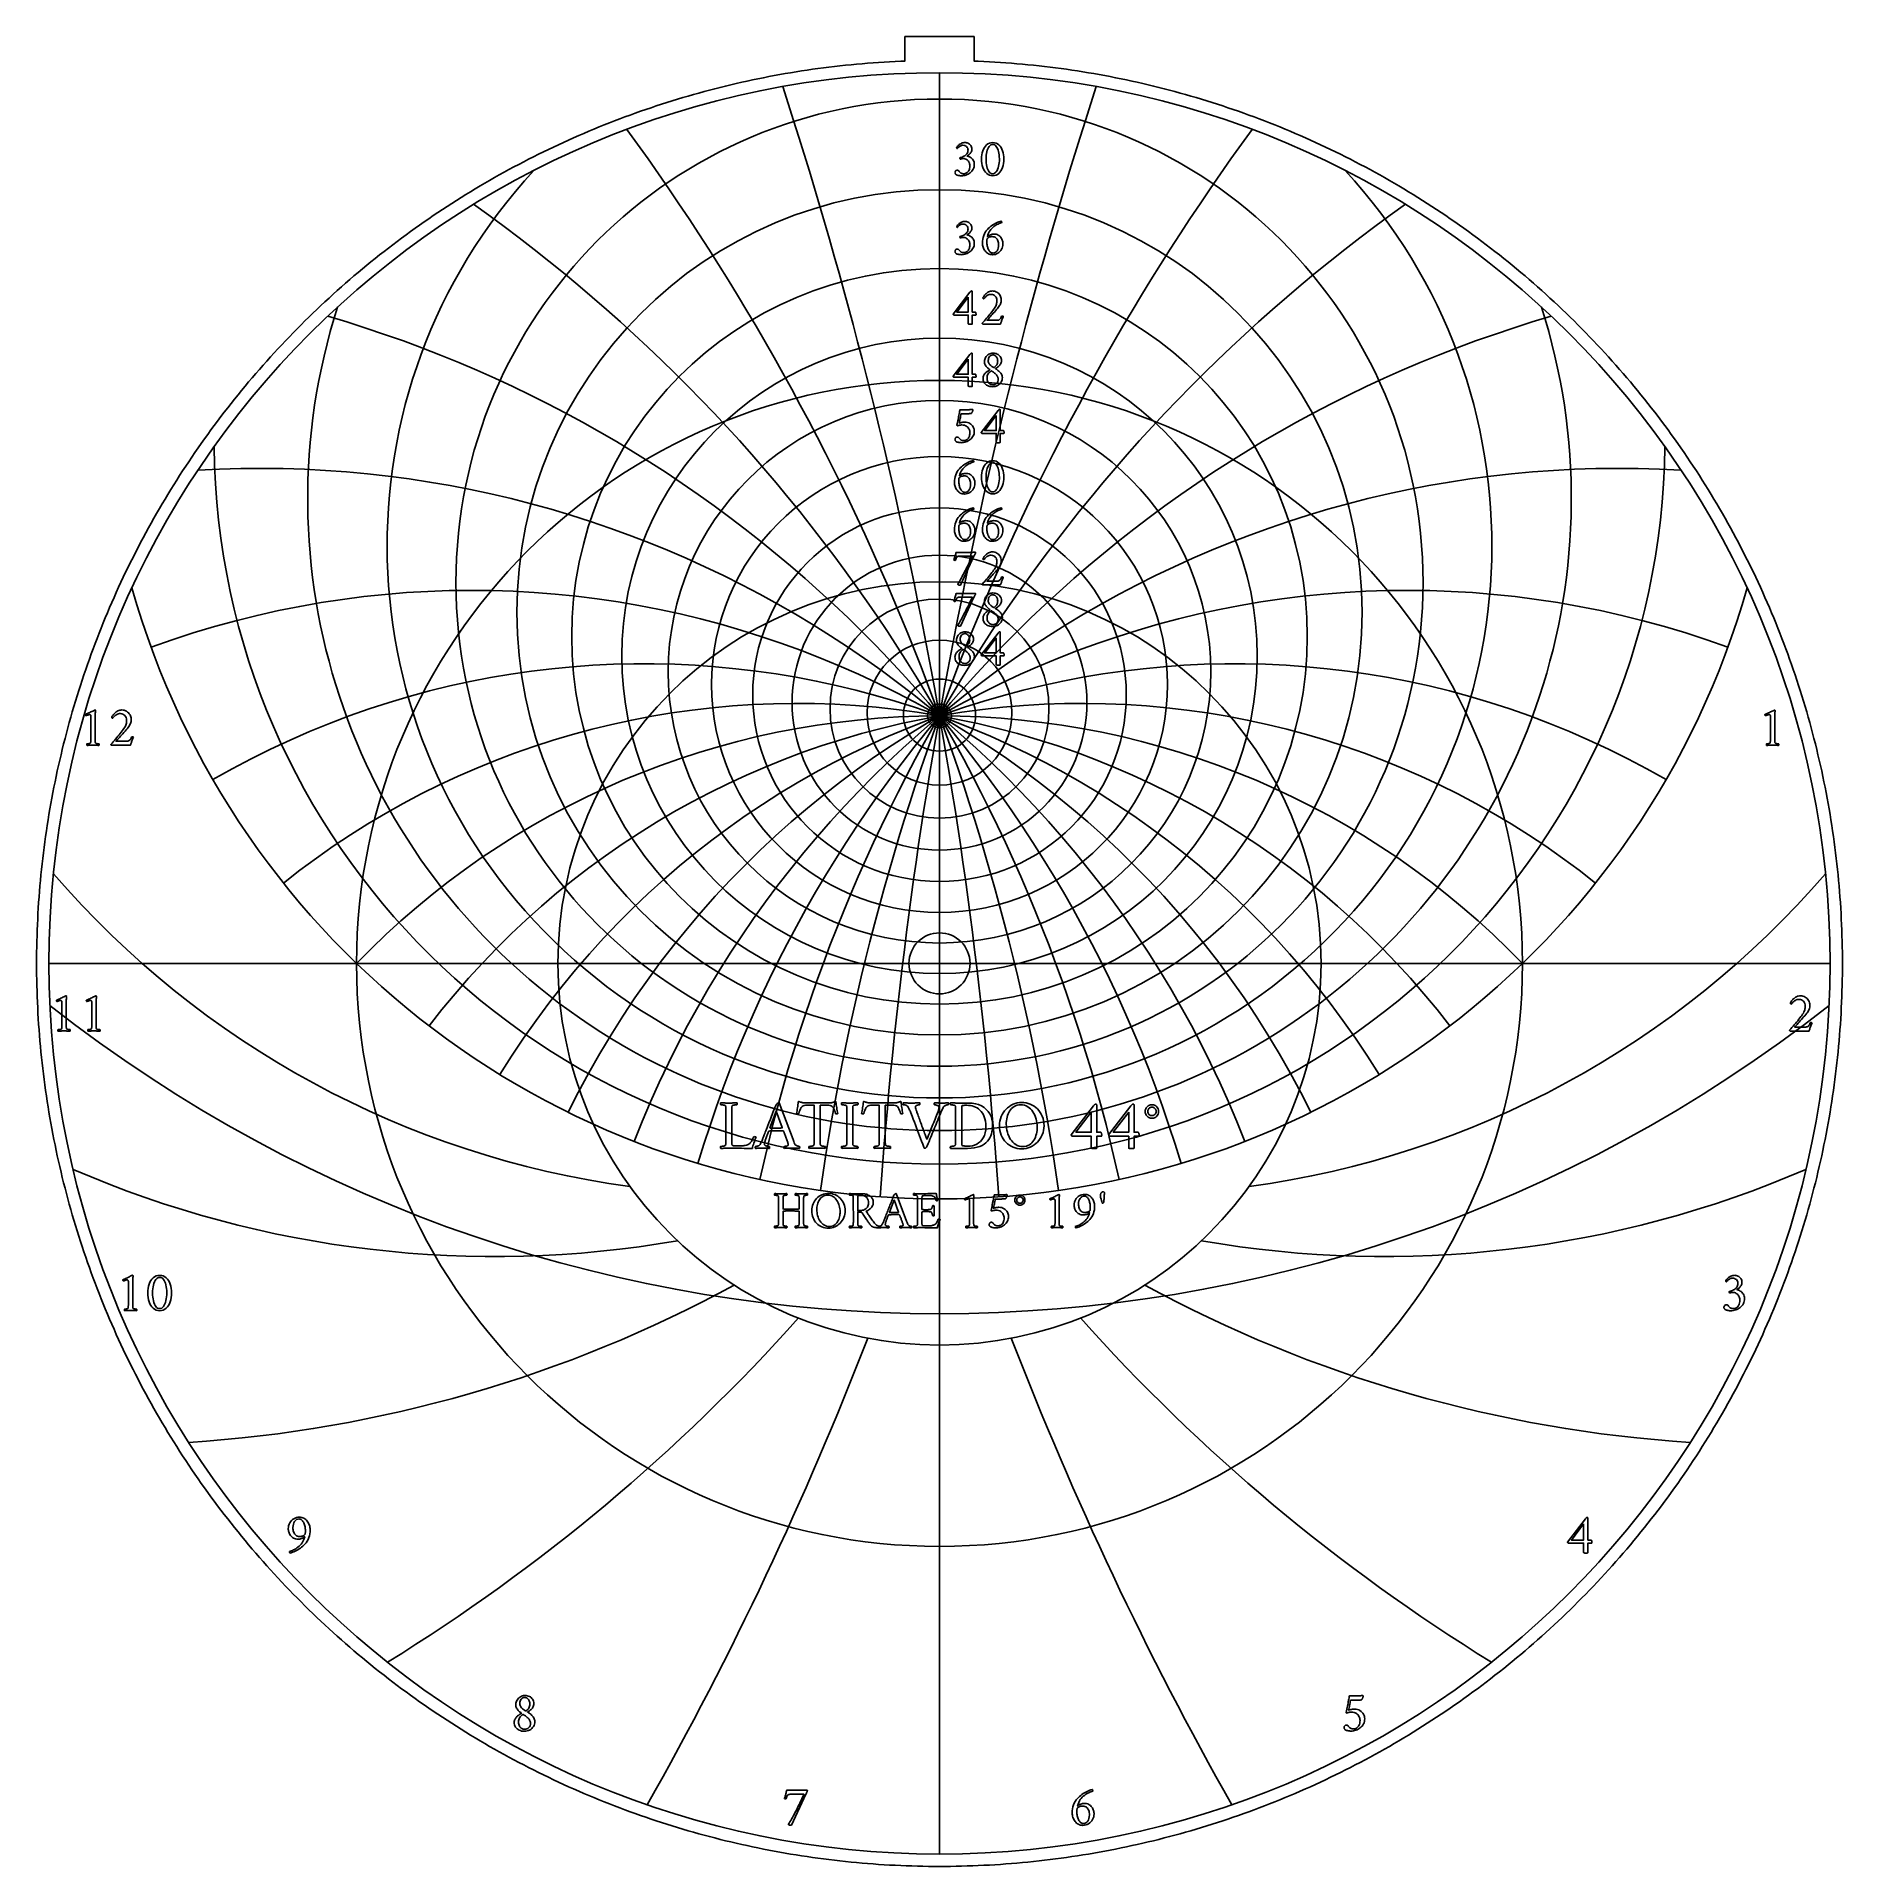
# Model space of a CAD drawing. Header units: millimetres. Extents: x -55 to 55, y -55 to 56.
import ezdxf

# ---------------------------------------------------------------- set-up
doc = ezdxf.new("R2010")
doc.units = ezdxf.units.MM
for name, color, linetype in [('CUT_INNER', 6, 'Continuous'), ('CUT_OUTER', 1, 'Continuous'), ('ENGRAVE', 7, 'Continuous'), ('ENGRAVE_FINE', 8, 'Continuous'), ('TEXT', 5, 'Continuous')]:
    doc.layers.add(name, color=color, linetype=linetype)

msp = doc.modelspace()

# ---------------------------------------------------------------- linework, layer by layer
at = {"layer": 'CUT_INNER'}
msp.add_circle((0, 0), 1.85, dxfattribs=at)
at = {"layer": 'CUT_OUTER'}
msp.add_lwpolyline([(54.749, -0.3359), (54.7459, -0.6719), (54.7407, -1.0078), (54.7335, -1.3436), (54.7242, -1.6794), (54.7129, -2.0152), (54.6995, -2.3509), (54.6841, -2.6865), (54.6665, -3.0219), (54.647, -3.3573), (54.6253, -3.6926), (54.6017, -4.0277), (54.5759, -4.3626), (54.5481, -4.6974), (54.5183, -5.032), (54.4864, -5.3664), (54.4524, -5.7007), (54.4164, -6.0347), (54.3784, -6.3684), (54.3383, -6.702), (54.2961, -7.0353), (54.2519, -7.3683), (54.2057, -7.701), (54.1574, -8.0335), (54.1071, -8.3656), (54.0548, -8.6975), (54.0004, -9.029), (53.944, -9.3602), (53.8855, -9.691), (53.825, -10.0214), (53.7625, -10.3515), (53.698, -10.6812), (53.6314, -11.0105), (53.5629, -11.3393), (53.4923, -11.6678), (53.4197, -11.9958), (53.3451, -12.3233), (53.2685, -12.6504), (53.1898, -12.977), (53.1092, -13.3032), (53.0266, -13.6288), (52.942, -13.9539), (52.8553, -14.2785), (52.7667, -14.6025), (52.6761, -14.926), (52.5836, -15.249), (52.489, -15.5713), (52.3925, -15.8931), (52.294, -16.2143), (52.1935, -16.5348), (52.0911, -16.8548), (51.9867, -17.1741), (51.8803, -17.4927), (51.772, -17.8107), (51.6617, -18.1281), (51.5495, -18.4447), (51.4354, -18.7607), (51.3193, -19.0759), (51.2013, -19.3905), (51.0814, -19.7043), (50.9595, -20.0173), (50.8357, -20.3296), (50.71, -20.6412), (50.5824, -20.9519), (50.4529, -21.2619), (50.3215, -21.5711), (50.1882, -21.8794), (50.053, -22.187), (49.9159, -22.4937), (49.7769, -22.7995), (49.6361, -23.1045), (49.4934, -23.4086), (49.3488, -23.7119), (49.2024, -24.0142), (49.0542, -24.3157), (48.904, -24.6162), (48.7521, -24.9158), (48.5983, -25.2145), (48.4426, -25.5122), (48.2852, -25.809), (48.1259, -26.1048), (47.9648, -26.3996), (47.802, -26.6934), (47.6373, -26.9862), (47.4708, -27.278), (47.3025, -27.5687), (47.1325, -27.8585), (46.9606, -28.1471), (46.787, -28.4347), (46.6117, -28.7213), (46.4346, -29.0067), (46.2557, -29.2911), (46.0751, -29.5744), (45.8928, -29.8565), (45.7087, -30.1376), (45.523, -30.4175), (45.3355, -30.6962), (45.1463, -30.9738), (44.9554, -31.2502), (44.7628, -31.5255), (44.5685, -31.7996), (44.3725, -32.0724), (44.1749, -32.3441), (43.9756, -32.6145), (43.7747, -32.8838), (43.5721, -33.1517), (43.3678, -33.4185), (43.162, -33.6839), (42.9545, -33.9481), (42.7454, -34.2111), (42.5346, -34.4727), (42.3223, -34.733), (42.1084, -34.9921), (41.8929, -35.2498), (41.6758, -35.5062), (41.4572, -35.7612), (41.237, -36.0149), (41.0152, -36.2673), (40.7919, -36.5182), (40.5671, -36.7679), (40.3407, -37.0161), (40.1128, -37.2629), (39.8834, -37.5083), (39.6525, -37.7523), (39.4201, -37.9949), (39.1863, -38.2361), (38.9509, -38.4758), (38.7141, -38.7141), (38.4758, -38.9509), (38.2361, -39.1863), (37.9949, -39.4201), (37.7523, -39.6525), (37.5083, -39.8834), (37.2629, -40.1128), (37.0161, -40.3407), (36.7679, -40.5671), (36.5182, -40.7919), (36.2673, -41.0152), (36.0149, -41.237), (35.7612, -41.4572), (35.5062, -41.6758), (35.2498, -41.8929), (34.9921, -42.1084), (34.733, -42.3223), (34.4727, -42.5346), (34.2111, -42.7454), (33.9481, -42.9545), (33.6839, -43.162), (33.4185, -43.3678), (33.1517, -43.5721), (32.8838, -43.7747), (32.6145, -43.9756), (32.3441, -44.1749), (32.0724, -44.3725), (31.7996, -44.5685), (31.5255, -44.7628), (31.2502, -44.9554), (30.9738, -45.1463), (30.6962, -45.3355), (30.4175, -45.523), (30.1376, -45.7087), (29.8565, -45.8928), (29.5744, -46.0751), (29.2911, -46.2557), (29.0067, -46.4346), (28.7213, -46.6117), (28.4347, -46.787), (28.1471, -46.9606), (27.8585, -47.1325), (27.5687, -47.3025), (27.278, -47.4708), (26.9862, -47.6373), (26.6934, -47.802), (26.3996, -47.9648), (26.1048, -48.1259), (25.809, -48.2852), (25.5122, -48.4426), (25.2145, -48.5983), (24.9158, -48.7521), (24.6162, -48.904), (24.3157, -49.0542), (24.0142, -49.2024), (23.7119, -49.3488), (23.4086, -49.4934), (23.1045, -49.6361), (22.7995, -49.7769), (22.4937, -49.9159), (22.187, -50.053), (21.8794, -50.1882), (21.5711, -50.3215), (21.2619, -50.4529), (20.9519, -50.5824), (20.6412, -50.71), (20.3296, -50.8357), (20.0173, -50.9595), (19.7043, -51.0814), (19.3905, -51.2013), (19.0759, -51.3193), (18.7607, -51.4354), (18.4447, -51.5495), (18.1281, -51.6617), (17.8107, -51.772), (17.4927, -51.8803), (17.1741, -51.9867), (16.8548, -52.0911), (16.5348, -52.1935), (16.2143, -52.294), (15.8931, -52.3925), (15.5713, -52.489), (15.249, -52.5836), (14.926, -52.6761), (14.6025, -52.7667), (14.2785, -52.8553), (13.9539, -52.942), (13.6288, -53.0266), (13.3032, -53.1092), (12.977, -53.1898), (12.6504, -53.2685), (12.3233, -53.3451), (11.9958, -53.4197), (11.6678, -53.4923), (11.3393, -53.5629), (11.0105, -53.6314), (10.6812, -53.698), (10.3515, -53.7625), (10.0214, -53.825), (9.691, -53.8855), (9.3602, -53.944), (9.029, -54.0004), (8.6975, -54.0548), (8.3656, -54.1071), (8.0335, -54.1574), (7.701, -54.2057), (7.3683, -54.2519), (7.0353, -54.2961), (6.702, -54.3383), (6.3684, -54.3784), (6.0347, -54.4164), (5.7007, -54.4524), (5.3664, -54.4864), (5.032, -54.5183), (4.6974, -54.5481), (4.3626, -54.5759), (4.0277, -54.6017), (3.6926, -54.6253), (3.3573, -54.647), (3.0219, -54.6665), (2.6865, -54.6841), (2.3509, -54.6995), (2.0152, -54.7129), (1.6794, -54.7242), (1.3436, -54.7335), (1.0078, -54.7407), (0.6719, -54.7459), (0.3359, -54.749), (0, -54.75), (-0.3359, -54.749), (-0.6719, -54.7459), (-1.0078, -54.7407), (-1.3436, -54.7335), (-1.6794, -54.7242), (-2.0152, -54.7129), (-2.3509, -54.6995), (-2.6865, -54.6841), (-3.0219, -54.6665), (-3.3573, -54.647), (-3.6926, -54.6253), (-4.0277, -54.6017), (-4.3626, -54.5759), (-4.6974, -54.5481), (-5.032, -54.5183), (-5.3664, -54.4864), (-5.7007, -54.4524), (-6.0347, -54.4164), (-6.3684, -54.3784), (-6.702, -54.3383), (-7.0353, -54.2961), (-7.3683, -54.2519), (-7.701, -54.2057), (-8.0335, -54.1574), (-8.3656, -54.1071), (-8.6975, -54.0548), (-9.029, -54.0004), (-9.3602, -53.944), (-9.691, -53.8855), (-10.0214, -53.825), (-10.3515, -53.7625), (-10.6812, -53.698), (-11.0105, -53.6314), (-11.3393, -53.5629), (-11.6678, -53.4923), (-11.9958, -53.4197), (-12.3233, -53.3451), (-12.6504, -53.2685), (-12.977, -53.1898), (-13.3032, -53.1092), (-13.6288, -53.0266), (-13.9539, -52.942), (-14.2785, -52.8553), (-14.6025, -52.7667), (-14.926, -52.6761), (-15.249, -52.5836), (-15.5713, -52.489), (-15.8931, -52.3925), (-16.2143, -52.294), (-16.5348, -52.1935), (-16.8548, -52.0911), (-17.1741, -51.9867), (-17.4927, -51.8803), (-17.8107, -51.772), (-18.1281, -51.6617), (-18.4447, -51.5495), (-18.7607, -51.4354), (-19.0759, -51.3193), (-19.3905, -51.2013), (-19.7043, -51.0814), (-20.0173, -50.9595), (-20.3296, -50.8357), (-20.6412, -50.71), (-20.9519, -50.5824), (-21.2619, -50.4529), (-21.5711, -50.3215), (-21.8794, -50.1882), (-22.187, -50.053), (-22.4937, -49.9159), (-22.7995, -49.7769), (-23.1045, -49.6361), (-23.4086, -49.4934), (-23.7119, -49.3488), (-24.0142, -49.2024), (-24.3157, -49.0542), (-24.6162, -48.904), (-24.9158, -48.7521), (-25.2145, -48.5983), (-25.5122, -48.4426), (-25.809, -48.2852), (-26.1048, -48.1259), (-26.3996, -47.9648), (-26.6934, -47.802), (-26.9862, -47.6373), (-27.278, -47.4708), (-27.5687, -47.3025), (-27.8585, -47.1325), (-28.1471, -46.9606), (-28.4347, -46.787), (-28.7213, -46.6117), (-29.0067, -46.4346), (-29.2911, -46.2557), (-29.5744, -46.0751), (-29.8565, -45.8928), (-30.1376, -45.7087), (-30.4175, -45.523), (-30.6962, -45.3355), (-30.9738, -45.1463), (-31.2502, -44.9554), (-31.5255, -44.7628), (-31.7996, -44.5685), (-32.0724, -44.3725), (-32.3441, -44.1749), (-32.6145, -43.9756), (-32.8838, -43.7747), (-33.1517, -43.5721), (-33.4185, -43.3678), (-33.6839, -43.162), (-33.9481, -42.9545), (-34.2111, -42.7454), (-34.4727, -42.5346), (-34.733, -42.3223), (-34.9921, -42.1084), (-35.2498, -41.8929), (-35.5062, -41.6758), (-35.7612, -41.4572), (-36.0149, -41.237), (-36.2673, -41.0152), (-36.5182, -40.7919), (-36.7679, -40.5671), (-37.0161, -40.3407), (-37.2629, -40.1128), (-37.5083, -39.8834), (-37.7523, -39.6525), (-37.9949, -39.4201), (-38.2361, -39.1863), (-38.4758, -38.9509), (-38.7141, -38.7141), (-38.9509, -38.4758), (-39.1863, -38.2361), (-39.4201, -37.9949), (-39.6525, -37.7523), (-39.8834, -37.5083), (-40.1128, -37.2629), (-40.3407, -37.0161), (-40.5671, -36.7679), (-40.7919, -36.5182), (-41.0152, -36.2673), (-41.237, -36.0149), (-41.4572, -35.7612), (-41.6758, -35.5062), (-41.8929, -35.2498), (-42.1084, -34.9921), (-42.3223, -34.733), (-42.5346, -34.4727), (-42.7454, -34.2111), (-42.9545, -33.9481), (-43.162, -33.6839), (-43.3678, -33.4185), (-43.5721, -33.1517), (-43.7747, -32.8838), (-43.9756, -32.6145), (-44.1749, -32.3441), (-44.3725, -32.0724), (-44.5685, -31.7996), (-44.7628, -31.5255), (-44.9554, -31.2502), (-45.1463, -30.9738), (-45.3355, -30.6962), (-45.523, -30.4175), (-45.7087, -30.1376), (-45.8928, -29.8565), (-46.0751, -29.5744), (-46.2557, -29.2911), (-46.4346, -29.0067), (-46.6117, -28.7213), (-46.787, -28.4347), (-46.9606, -28.1471), (-47.1325, -27.8585), (-47.3025, -27.5687), (-47.4708, -27.278), (-47.6373, -26.9862), (-47.802, -26.6934), (-47.9648, -26.3996), (-48.1259, -26.1048), (-48.2852, -25.809), (-48.4426, -25.5122), (-48.5983, -25.2145), (-48.7521, -24.9158), (-48.904, -24.6162), (-49.0542, -24.3157), (-49.2024, -24.0142), (-49.3488, -23.7119), (-49.4934, -23.4086), (-49.6361, -23.1045), (-49.7769, -22.7995), (-49.9159, -22.4937), (-50.053, -22.187), (-50.1882, -21.8794), (-50.3215, -21.5711), (-50.4529, -21.2619), (-50.5824, -20.9519), (-50.71, -20.6412), (-50.8357, -20.3296), (-50.9595, -20.0173), (-51.0814, -19.7043), (-51.2013, -19.3905), (-51.3193, -19.0759), (-51.4354, -18.7607), (-51.5495, -18.4447), (-51.6617, -18.1281), (-51.772, -17.8107), (-51.8803, -17.4927), (-51.9867, -17.1741), (-52.0911, -16.8548), (-52.1935, -16.5348), (-52.294, -16.2143), (-52.3925, -15.8931), (-52.489, -15.5713), (-52.5836, -15.249), (-52.6761, -14.926), (-52.7667, -14.6025), (-52.8553, -14.2785), (-52.942, -13.9539), (-53.0266, -13.6288), (-53.1092, -13.3032), (-53.1898, -12.977), (-53.2685, -12.6504), (-53.3451, -12.3233), (-53.4197, -11.9958), (-53.4923, -11.6678), (-53.5629, -11.3393), (-53.6314, -11.0105), (-53.698, -10.6812), (-53.7625, -10.3515), (-53.825, -10.0214), (-53.8855, -9.691), (-53.944, -9.3602), (-54.0004, -9.029), (-54.0548, -8.6975), (-54.1071, -8.3656), (-54.1574, -8.0335), (-54.2057, -7.701), (-54.2519, -7.3683), (-54.2961, -7.0353), (-54.3383, -6.702), (-54.3784, -6.3684), (-54.4164, -6.0347), (-54.4524, -5.7007), (-54.4864, -5.3664), (-54.5183, -5.032), (-54.5481, -4.6974), (-54.5759, -4.3626), (-54.6017, -4.0277), (-54.6253, -3.6926), (-54.647, -3.3573), (-54.6665, -3.0219), (-54.6841, -2.6865), (-54.6995, -2.3509), (-54.7129, -2.0152), (-54.7242, -1.6794), (-54.7335, -1.3436), (-54.7407, -1.0078), (-54.7459, -0.6719), (-54.749, -0.3359), (-54.75, 0), (-54.749, 0.3359), (-54.7459, 0.6719), (-54.7407, 1.0078), (-54.7335, 1.3436), (-54.7242, 1.6794), (-54.7129, 2.0152), (-54.6995, 2.3509), (-54.6841, 2.6865), (-54.6665, 3.0219), (-54.647, 3.3573), (-54.6253, 3.6926), (-54.6017, 4.0277), (-54.5759, 4.3626), (-54.5481, 4.6974), (-54.5183, 5.032), (-54.4864, 5.3664), (-54.4524, 5.7007), (-54.4164, 6.0347), (-54.3784, 6.3684), (-54.3383, 6.702), (-54.2961, 7.0353), (-54.2519, 7.3683), (-54.2057, 7.701), (-54.1574, 8.0335), (-54.1071, 8.3656), (-54.0548, 8.6975), (-54.0004, 9.029), (-53.944, 9.3602), (-53.8855, 9.691), (-53.825, 10.0214), (-53.7625, 10.3515), (-53.698, 10.6812), (-53.6314, 11.0105), (-53.5629, 11.3393), (-53.4923, 11.6678), (-53.4197, 11.9958), (-53.3451, 12.3233), (-53.2685, 12.6504), (-53.1898, 12.977), (-53.1092, 13.3032), (-53.0266, 13.6288), (-52.942, 13.9539), (-52.8553, 14.2785), (-52.7667, 14.6025), (-52.6761, 14.926), (-52.5836, 15.249), (-52.489, 15.5713), (-52.3925, 15.8931), (-52.294, 16.2143), (-52.1935, 16.5348), (-52.0911, 16.8548), (-51.9867, 17.1741), (-51.8803, 17.4927), (-51.772, 17.8107), (-51.6617, 18.1281), (-51.5495, 18.4447), (-51.4354, 18.7607), (-51.3193, 19.0759), (-51.2013, 19.3905), (-51.0814, 19.7043), (-50.9595, 20.0173), (-50.8357, 20.3296), (-50.71, 20.6412), (-50.5824, 20.9519), (-50.4529, 21.2619), (-50.3215, 21.5711), (-50.1882, 21.8794), (-50.053, 22.187), (-49.9159, 22.4937), (-49.7769, 22.7995), (-49.6361, 23.1045), (-49.4934, 23.4086), (-49.3488, 23.7119), (-49.2024, 24.0142), (-49.0542, 24.3157), (-48.904, 24.6162), (-48.7521, 24.9158), (-48.5983, 25.2145), (-48.4426, 25.5122), (-48.2852, 25.809), (-48.1259, 26.1048), (-47.9648, 26.3996), (-47.802, 26.6934), (-47.6373, 26.9862), (-47.4708, 27.278), (-47.3025, 27.5687), (-47.1325, 27.8585), (-46.9606, 28.1471), (-46.787, 28.4347), (-46.6117, 28.7213), (-46.4346, 29.0067), (-46.2557, 29.2911), (-46.0751, 29.5744), (-45.8928, 29.8565), (-45.7087, 30.1376), (-45.523, 30.4175), (-45.3355, 30.6962), (-45.1463, 30.9738), (-44.9554, 31.2502), (-44.7628, 31.5255), (-44.5685, 31.7996), (-44.3725, 32.0724), (-44.1749, 32.3441), (-43.9756, 32.6145), (-43.7747, 32.8838), (-43.5721, 33.1517), (-43.3678, 33.4185), (-43.162, 33.6839), (-42.9545, 33.9481), (-42.7454, 34.2111), (-42.5346, 34.4727), (-42.3223, 34.733), (-42.1084, 34.9921), (-41.8929, 35.2498), (-41.6758, 35.5062), (-41.4572, 35.7612), (-41.237, 36.0149), (-41.0152, 36.2673), (-40.7919, 36.5182), (-40.5671, 36.7679), (-40.3407, 37.0161), (-40.1128, 37.2629), (-39.8834, 37.5083), (-39.6525, 37.7523), (-39.4201, 37.9949), (-39.1863, 38.2361), (-38.9509, 38.4758), (-38.7141, 38.7141), (-38.4758, 38.9509), (-38.2361, 39.1863), (-37.9949, 39.4201), (-37.7523, 39.6525), (-37.5083, 39.8834), (-37.2629, 40.1128), (-37.0161, 40.3407), (-36.7679, 40.5671), (-36.5182, 40.7919), (-36.2673, 41.0152), (-36.0149, 41.237), (-35.7612, 41.4572), (-35.5062, 41.6758), (-35.2498, 41.8929), (-34.9921, 42.1084), (-34.733, 42.3223), (-34.4727, 42.5346), (-34.2111, 42.7454), (-33.9481, 42.9545), (-33.6839, 43.162), (-33.4185, 43.3678), (-33.1517, 43.5721), (-32.8838, 43.7747), (-32.6145, 43.9756), (-32.3441, 44.1749), (-32.0724, 44.3725), (-31.7996, 44.5685), (-31.5255, 44.7628), (-31.2502, 44.9554), (-30.9738, 45.1463), (-30.6962, 45.3355), (-30.4175, 45.523), (-30.1376, 45.7087), (-29.8565, 45.8928), (-29.5744, 46.0751), (-29.2911, 46.2557), (-29.0067, 46.4346), (-28.7213, 46.6117), (-28.4347, 46.787), (-28.1471, 46.9606), (-27.8585, 47.1325), (-27.5687, 47.3025), (-27.278, 47.4708), (-26.9862, 47.6373), (-26.6934, 47.802), (-26.3996, 47.9648), (-26.1048, 48.1259), (-25.809, 48.2852), (-25.5122, 48.4426), (-25.2145, 48.5983), (-24.9158, 48.7521), (-24.6162, 48.904), (-24.3157, 49.0542), (-24.0142, 49.2024), (-23.7119, 49.3488), (-23.4086, 49.4934), (-23.1045, 49.6361), (-22.7995, 49.7769), (-22.4937, 49.9159), (-22.187, 50.053), (-21.8794, 50.1882), (-21.5711, 50.3215), (-21.2619, 50.4529), (-20.9519, 50.5824), (-20.6412, 50.71), (-20.3296, 50.8357), (-20.0173, 50.9595), (-19.7043, 51.0814), (-19.3905, 51.2013), (-19.0759, 51.3193), (-18.7607, 51.4354), (-18.4447, 51.5495), (-18.1281, 51.6617), (-17.8107, 51.772), (-17.4927, 51.8803), (-17.1741, 51.9867), (-16.8548, 52.0911), (-16.5348, 52.1935), (-16.2143, 52.294), (-15.8931, 52.3925), (-15.5713, 52.489), (-15.249, 52.5836), (-14.926, 52.6761), (-14.6025, 52.7667), (-14.2785, 52.8553), (-13.9539, 52.942), (-13.6288, 53.0266), (-13.3032, 53.1092), (-12.977, 53.1898), (-12.6504, 53.2685), (-12.3233, 53.3451), (-11.9958, 53.4197), (-11.6678, 53.4923), (-11.3393, 53.5629), (-11.0105, 53.6314), (-10.6812, 53.698), (-10.3515, 53.7625), (-10.0214, 53.825), (-9.691, 53.8855), (-9.3602, 53.944), (-9.029, 54.0004), (-8.6975, 54.0548), (-8.3656, 54.1071), (-8.0335, 54.1574), (-7.701, 54.2057), (-7.3683, 54.2519), (-7.0353, 54.2961), (-6.702, 54.3383), (-6.3684, 54.3784), (-6.0347, 54.4164), (-5.7007, 54.4524), (-5.3664, 54.4864), (-5.032, 54.5183), (-4.6974, 54.5481), (-4.3626, 54.5759), (-4.0277, 54.6017), (-3.6926, 54.6253), (-3.3573, 54.647), (-3.0219, 54.6665), (-2.6865, 54.6841), (-2.3509, 54.6995), (-2.1, 54.7095), (-2.1, 56.19), (2.1, 56.19), (2.1, 54.7095), (2.3509, 54.6995), (2.6865, 54.6841), (3.0219, 54.6665), (3.3573, 54.647), (3.6926, 54.6253), (4.0277, 54.6017), (4.3626, 54.5759), (4.6974, 54.5481), (5.032, 54.5183), (5.3664, 54.4864), (5.7007, 54.4524), (6.0347, 54.4164), (6.3684, 54.3784), (6.702, 54.3383), (7.0353, 54.2961), (7.3683, 54.2519), (7.701, 54.2057), (8.0335, 54.1574), (8.3656, 54.1071), (8.6975, 54.0548), (9.029, 54.0004), (9.3602, 53.944), (9.691, 53.8855), (10.0214, 53.825), (10.3515, 53.7625), (10.6812, 53.698), (11.0105, 53.6314), (11.3393, 53.5629), (11.6678, 53.4923), (11.9958, 53.4197), (12.3233, 53.3451), (12.6504, 53.2685), (12.977, 53.1898), (13.3032, 53.1092), (13.6288, 53.0266), (13.9539, 52.942), (14.2785, 52.8553), (14.6025, 52.7667), (14.926, 52.6761), (15.249, 52.5836), (15.5713, 52.489), (15.8931, 52.3925), (16.2143, 52.294), (16.5348, 52.1935), (16.8548, 52.0911), (17.1741, 51.9867), (17.4927, 51.8803), (17.8107, 51.772), (18.1281, 51.6617), (18.4447, 51.5495), (18.7607, 51.4354), (19.0759, 51.3193), (19.3905, 51.2013), (19.7043, 51.0814), (20.0173, 50.9595), (20.3296, 50.8357), (20.6412, 50.71), (20.9519, 50.5824), (21.2619, 50.4529), (21.5711, 50.3215), (21.8794, 50.1882), (22.187, 50.053), (22.4937, 49.9159), (22.7995, 49.7769), (23.1045, 49.6361), (23.4086, 49.4934), (23.7119, 49.3488), (24.0142, 49.2024), (24.3157, 49.0542), (24.6162, 48.904), (24.9158, 48.7521), (25.2145, 48.5983), (25.5122, 48.4426), (25.809, 48.2852), (26.1048, 48.1259), (26.3996, 47.9648), (26.6934, 47.802), (26.9862, 47.6373), (27.278, 47.4708), (27.5687, 47.3025), (27.8585, 47.1325), (28.1471, 46.9606), (28.4347, 46.787), (28.7213, 46.6117), (29.0067, 46.4346), (29.2911, 46.2557), (29.5744, 46.0751), (29.8565, 45.8928), (30.1376, 45.7087), (30.4175, 45.523), (30.6962, 45.3355), (30.9738, 45.1463), (31.2502, 44.9554), (31.5255, 44.7628), (31.7996, 44.5685), (32.0724, 44.3725), (32.3441, 44.1749), (32.6145, 43.9756), (32.8838, 43.7747), (33.1517, 43.5721), (33.4185, 43.3678), (33.6839, 43.162), (33.9481, 42.9545), (34.2111, 42.7454), (34.4727, 42.5346), (34.733, 42.3223), (34.9921, 42.1084), (35.2498, 41.8929), (35.5062, 41.6758), (35.7612, 41.4572), (36.0149, 41.237), (36.2673, 41.0152), (36.5182, 40.7919), (36.7679, 40.5671), (37.0161, 40.3407), (37.2629, 40.1128), (37.5083, 39.8834), (37.7523, 39.6525), (37.9949, 39.4201), (38.2361, 39.1863), (38.4758, 38.9509), (38.7141, 38.7141), (38.9509, 38.4758), (39.1863, 38.2361), (39.4201, 37.9949), (39.6525, 37.7523), (39.8834, 37.5083), (40.1128, 37.2629), (40.3407, 37.0161), (40.5671, 36.7679), (40.7919, 36.5182), (41.0152, 36.2673), (41.237, 36.0149), (41.4572, 35.7612), (41.6758, 35.5062), (41.8929, 35.2498), (42.1084, 34.9921), (42.3223, 34.733), (42.5346, 34.4727), (42.7454, 34.2111), (42.9545, 33.9481), (43.162, 33.6839), (43.3678, 33.4185), (43.5721, 33.1517), (43.7747, 32.8838), (43.9756, 32.6145), (44.1749, 32.3441), (44.3725, 32.0724), (44.5685, 31.7996), (44.7628, 31.5255), (44.9554, 31.2502), (45.1463, 30.9738), (45.3355, 30.6962), (45.523, 30.4175), (45.7087, 30.1376), (45.8928, 29.8565), (46.0751, 29.5744), (46.2557, 29.2911), (46.4346, 29.0067), (46.6117, 28.7213), (46.787, 28.4347), (46.9606, 28.1471), (47.1325, 27.8585), (47.3025, 27.5687), (47.4708, 27.278), (47.6373, 26.9862), (47.802, 26.6934), (47.9648, 26.3996), (48.1259, 26.1048), (48.2852, 25.809), (48.4426, 25.5122), (48.5983, 25.2145), (48.7521, 24.9158), (48.904, 24.6162), (49.0542, 24.3157), (49.2024, 24.0142), (49.3488, 23.7119), (49.4934, 23.4086), (49.6361, 23.1045), (49.7769, 22.7995), (49.9159, 22.4937), (50.053, 22.187), (50.1882, 21.8794), (50.3215, 21.5711), (50.4529, 21.2619), (50.5824, 20.9519), (50.71, 20.6412), (50.8357, 20.3296), (50.9595, 20.0173), (51.0814, 19.7043), (51.2013, 19.3905), (51.3193, 19.0759), (51.4354, 18.7607), (51.5495, 18.4447), (51.6617, 18.1281), (51.772, 17.8107), (51.8803, 17.4927), (51.9867, 17.1741), (52.0911, 16.8548), (52.1935, 16.5348), (52.294, 16.2143), (52.3925, 15.8931), (52.489, 15.5713), (52.5836, 15.249), (52.6761, 14.926), (52.7667, 14.6025), (52.8553, 14.2785), (52.942, 13.9539), (53.0266, 13.6288), (53.1092, 13.3032), (53.1898, 12.977), (53.2685, 12.6504), (53.3451, 12.3233), (53.4197, 11.9958), (53.4923, 11.6678), (53.5629, 11.3393), (53.6314, 11.0105), (53.698, 10.6812), (53.7625, 10.3515), (53.825, 10.0214), (53.8855, 9.691), (53.944, 9.3602), (54.0004, 9.029), (54.0548, 8.6975), (54.1071, 8.3656), (54.1574, 8.0335), (54.2057, 7.701), (54.2519, 7.3683), (54.2961, 7.0353), (54.3383, 6.702), (54.3784, 6.3684), (54.4164, 6.0347), (54.4524, 5.7007), (54.4864, 5.3664), (54.5183, 5.032), (54.5481, 4.6974), (54.5759, 4.3626), (54.6017, 4.0277), (54.6253, 3.6926), (54.647, 3.3573), (54.6665, 3.0219), (54.6841, 2.6865), (54.6995, 2.3509), (54.7129, 2.0152), (54.7242, 1.6794), (54.7335, 1.3436), (54.7407, 1.0078), (54.7459, 0.6719), (54.749, 0.3359), (54.75, 0)], close=True, dxfattribs=at)
at = {"layer": 'ENGRAVE'}
for points in [[(0, -54), (0, 54)], [(-54, 0), (54, 0)], [(0, -54), (0, -23.1383)]]:
    msp.add_lwpolyline(points, dxfattribs=at)
for centre, radius in [((0, 0), 54), ((0, 23.0863), 29.319), ((0, 21.284), 25.6242), ((0, 19.8271), 22.2988), ((0, 18.6445), 19.2615), ((0, 0), 35.3478), ((0, 17.6847), 16.4503), ((0, 16.91), 13.8174), ((0, 16.2923), 11.3245), ((0, 15.8109), 8.9399), ((0, 0), 23.1383), ((0, 15.4505), 6.6373), ((0, 15.2003), 4.3934), ((0, 15.0529), 2.1874), ((0, 15.0043), 0.72)]:
    msp.add_circle(centre, radius, dxfattribs=at)
for centre, radius, start, end in [((0, 25.334), 33.4947, 137.236305, 42.763695), ((0, 28.1719), 38.3077, 162.33792, 17.66208), ((0, 31.8162), 43.9874, 180.637999, 359.362001), ((0, 36.6037), 50.8852, 195.781543, 344.218457), ((0, -34.135), 49.1393, 44, 136), ((0, -34.135), 49.1393, 44, 136), ((-11.2582, 42.0162), 56.0498, 220.740424, 262.296099), ((11.2582, 42.0162), 56.0498, 277.703901, 319.259576), ((-26.9713, 46.7156), 64.4924, 246.647918, 279.892458), ((26.9713, 46.7156), 64.4924, 260.107542, 293.352082), ((-50.545, 50.545), 79.7437, 273.608317, 298.541722), ((50.545, 50.545), 79.7437, 241.458278, 266.391683), ((-92.45, 53.376), 112.452, 301.630135, 318.252405), ((92.45, 53.376), 112.452, 221.747595, 238.369865), ((-205.6869, 55.1136), 215.8566, 330.551576, 338.862711), ((205.6869, 55.1136), 215.8566, 201.137289, 209.448424)]:
    msp.add_arc(centre, radius, start, end, dxfattribs=at)
at = {"layer": 'ENGRAVE_FINE'}
for centre, radius, start, end in [((-278.6826, -34.135), 282.9817, 4.048864, 17.967306), ((-278.6826, -34.135), 282.9817, 4.048864, 17.967306), ((278.6826, -34.135), 282.9817, 162.032694, 175.951136), ((278.6826, -34.135), 282.9817, 162.032694, 175.951136), ((-135.009, -34.135), 143.6736, 8.149817, 36.122961), ((-135.009, -34.135), 143.6736, 8.149817, 36.122961), ((135.009, -34.135), 143.6736, 143.877039, 171.850183), ((135.009, -34.135), 143.6736, 143.877039, 171.850183), ((-85.1117, -34.135), 98.2785, 12.357385, 54.648053), ((-85.1117, -34.135), 98.2785, 12.357385, 54.648053), ((85.1117, -34.135), 98.2785, 125.351947, 167.642615), ((85.1117, -34.135), 98.2785, 125.351947, 167.642615), ((-58.5619, -34.135), 76.4471, 16.731177, 73.695482), ((-58.5619, -34.135), 76.4471, 16.731177, 73.695482), ((58.5619, -34.135), 76.4471, 106.304518, 163.268823), ((58.5619, -34.135), 76.4471, 106.304518, 163.268823), ((-41.2327, -34.135), 64.1468, 21.338982, 93.335063), ((-41.2327, -34.135), 64.1468, 21.338982, 93.335063), ((41.2327, -34.135), 64.1468, 86.664937, 158.661018), ((41.2327, -34.135), 64.1468, 86.664937, 158.661018), ((-28.3706, -34.135), 56.7411, 26.26058, 110.031808), ((-28.3706, -34.135), 56.7411, 26.26058, 110.031808), ((28.3706, -34.135), 56.7411, 69.968192, 153.73942), ((28.3706, -34.135), 56.7411, 69.968192, 153.73942), ((-17.8852, -34.135), 52.2929, 31.592651, 120.029313), ((-17.8852, -34.135), 52.2929, 31.592651, 120.029313), ((17.8852, -34.135), 52.2929, 59.970687, 148.407349), ((17.8852, -34.135), 52.2929, 59.970687, 148.407349), ((-8.6646, -34.135), 49.8973, 37.455194, 128.578397), ((-8.6646, -34.135), 49.8973, 37.455194, 128.578397), ((8.6646, -34.135), 49.8973, 51.421603, 142.544806), ((8.6646, -34.135), 49.8973, 51.421603, 142.544806), ((0, 65.9346), 87.1737, 231.774108, 308.225892)]:
    msp.add_arc(centre, radius, start, end, dxfattribs=at)
at = {"layer": 'TEXT'}
for points in [[(1.5553, 49.7685), (1.5962, 49.7656), (1.6391, 49.7569), (1.684, 49.7425), (1.7309, 49.7222), (1.7771, 49.6964), (1.8199, 49.6651), (1.8593, 49.6285), (1.8954, 49.5865), (1.9254, 49.5394), (1.9469, 49.4875), (1.9597, 49.4308), (1.964, 49.3693), (1.9609, 49.3208), (1.9517, 49.2743), (1.9362, 49.2298), (1.9145, 49.1873), (1.8886, 49.1472), (1.8602, 49.1098), (1.8295, 49.0753), (1.7964, 49.0436), (1.7629, 49.0148), (1.7313, 48.9893), (1.7015, 48.9669), (1.6734, 48.9478), (1.7189, 48.9384), (1.766, 48.923), (1.8147, 48.9017), (1.865, 48.8743), (1.9142, 48.8411), (1.9596, 48.8021), (2.0013, 48.7572), (2.0391, 48.7067), (2.0705, 48.6503), (2.093, 48.5881), (2.1064, 48.5201), (2.1109, 48.4464), (2.1066, 48.3684), (2.0938, 48.2943), (2.0723, 48.2239), (2.0423, 48.1574), (2.0051, 48.0951), (1.9624, 48.0376), (1.9141, 47.9849), (1.8602, 47.937), (1.8019, 47.8942), (1.7401, 47.8568), (1.6749, 47.8247), (1.6064, 47.7981), (1.5357, 47.7771), (1.4642, 47.7622), (1.392, 47.7532), (1.3189, 47.7502), (1.2867, 47.7513), (1.2507, 47.7546), (1.2109, 47.7601), (1.1672, 47.7677), (1.1228, 47.7778), (1.0806, 47.7905), (1.0406, 47.8058), (1.0028, 47.8236), (0.9956, 47.83), (0.9868, 47.8396), (0.9764, 47.8524), (0.9645, 47.8683), (0.9533, 47.8861), (0.9453, 47.9043), (0.9405, 47.9228), (0.9389, 47.9418), (0.9414, 47.9737), (0.9489, 48.0025), (0.9614, 48.028), (0.9788, 48.0504), (0.9995, 48.0685), (1.0215, 48.0815), (1.045, 48.0893), (1.0698, 48.0919), (1.1001, 48.0888), (1.1269, 48.0795), (1.1504, 48.0641), (1.1704, 48.0424), (1.1889, 48.0183), (1.2076, 47.9957), (1.2264, 47.9744), (1.2455, 47.9546), (1.2689, 47.9339), (1.2946, 47.9166), (1.3224, 47.9028), (1.3525, 47.8923), (1.3835, 47.8846), (1.4143, 47.8791), (1.445, 47.8758), (1.4754, 47.8747), (1.517, 47.8776), (1.5589, 47.8863), (1.6009, 47.9008), (1.6431, 47.921), (1.6837, 47.948), (1.7209, 47.9825), (1.7548, 48.0246), (1.7852, 48.0743), (1.8103, 48.1323), (1.8283, 48.1993), (1.8391, 48.2752), (1.8427, 48.3602), (1.8391, 48.4221), (1.8283, 48.4803), (1.8103, 48.5347), (1.7852, 48.5853), (1.7544, 48.6315), (1.7193, 48.6727), (1.6801, 48.7089), (1.6367, 48.7402), (1.5905, 48.7653), (1.5429, 48.7833), (1.4939, 48.7941), (1.4435, 48.7977), (1.4178, 48.7967), (1.392, 48.7937), (1.3659, 48.7887), (1.3397, 48.7817), (1.3148, 48.7743), (1.293, 48.7681), (1.2741, 48.7631), (1.2583, 48.7593), (1.2499, 48.7727), (1.2439, 48.7873), (1.2403, 48.8031), (1.2391, 48.82), (1.2395, 48.8304), (1.2407, 48.8392), (1.2427, 48.8464), (1.2455, 48.852), (1.307, 48.8681), (1.3668, 48.8879), (1.4251, 48.9112), (1.4818, 48.9382), (1.535, 48.969), (1.5828, 49.0041), (1.6252, 49.0433), (1.6622, 49.0867), (1.6923, 49.1349), (1.7137, 49.1885), (1.7266, 49.2475), (1.7309, 49.3118), (1.7255, 49.3715), (1.7093, 49.426), (1.6824, 49.4753), (1.6447, 49.5194), (1.5986, 49.5557), (1.5465, 49.5817), (1.4884, 49.5973), (1.4243, 49.6024), (1.3764, 49.5995), (1.3317, 49.5909), (1.2902, 49.5764), (1.2519, 49.5561), (1.217, 49.5328), (1.186, 49.509), (1.1588, 49.4849), (1.1353, 49.4603), (1.1154, 49.4379), (1.099, 49.42), (1.0859, 49.4067), (1.0762, 49.3981), (1.0698, 49.3995), (1.0635, 49.4036), (1.0571, 49.4106), (1.0507, 49.4204), (1.0451, 49.4316), (1.0411, 49.4428), (1.0387, 49.4539), (1.0379, 49.4651), (1.0636, 49.5015), (1.0926, 49.5374), (1.125, 49.5726), (1.1609, 49.6072), (1.1999, 49.6402), (1.2419, 49.6703), (1.2869, 49.6977), (1.3349, 49.7222), (1.3858, 49.7425), (1.4395, 49.7569), (1.496, 49.7656), (1.5553, 49.7685)], [(3.2255, 49.7653), (3.3314, 49.7567), (3.4287, 49.731), (3.5174, 49.6881), (3.5975, 49.628), (3.6688, 49.5536), (3.7309, 49.4679), (3.7838, 49.3708), (3.8275, 49.2623), (3.8617, 49.1455), (3.8861, 49.0232), (3.9008, 48.8956), (3.9057, 48.7625), (3.9007, 48.6295), (3.8857, 48.5019), (3.8608, 48.3796), (3.8259, 48.2627), (3.7815, 48.1542), (3.7281, 48.0568), (3.6657, 47.9705), (3.5943, 47.8955), (3.5144, 47.8347), (3.4263, 47.7913), (3.33, 47.7653), (3.2255, 47.7566), (3.1237, 47.7653), (3.0291, 47.7913), (2.9417, 47.8347), (2.8614, 47.8955), (2.7893, 47.9705), (2.7261, 48.0568), (2.6719, 48.1542), (2.6267, 48.2627), (2.5911, 48.3796), (2.5656, 48.5019), (2.5503, 48.6295), (2.5453, 48.7625), (2.5502, 48.8956), (2.5652, 49.0232), (2.5902, 49.1455), (2.6251, 49.2623), (2.6696, 49.3708), (2.7233, 49.4679), (2.7862, 49.5536), (2.8582, 49.628), (2.9387, 49.6881), (3.0267, 49.731), (3.1223, 49.7567), (3.2255, 49.7653)], [(3.2415, 49.6503), (3.1783, 49.6429), (3.1197, 49.6204), (3.0657, 49.583), (3.0163, 49.5306), (2.9719, 49.4656), (2.9329, 49.3905), (2.8992, 49.3051), (2.871, 49.2096), (2.8486, 49.1062), (2.8327, 48.9973), (2.8231, 48.8827), (2.8199, 48.7625), (2.8231, 48.6437), (2.8327, 48.5298), (2.8486, 48.4209), (2.871, 48.317), (2.8988, 48.2207), (2.9313, 48.1346), (2.9683, 48.0587), (3.0099, 47.9929), (3.0555, 47.9398), (3.1045, 47.9019), (3.1569, 47.8791), (3.2127, 47.8715), (3.28, 47.8793), (3.3412, 47.9027), (3.3965, 47.9416), (3.4458, 47.9961), (3.4893, 48.0636), (3.5269, 48.1414), (3.5587, 48.2296), (3.5848, 48.3282), (3.605, 48.4342), (3.6195, 48.5446), (3.6282, 48.6593), (3.6311, 48.7785), (3.628, 48.8984), (3.6187, 49.012), (3.6032, 49.1195), (3.5816, 49.2208), (3.5544, 49.314), (3.5225, 49.3973), (3.4858, 49.4705), (3.4442, 49.5338), (3.3986, 49.5848), (3.3496, 49.6212), (3.2972, 49.6431), (3.2415, 49.6503)], [(1.5553, 44.9863), (1.5962, 44.9834), (1.6391, 44.9747), (1.684, 44.9602), (1.7309, 44.9399), (1.7771, 44.9141), (1.8199, 44.8829), (1.8593, 44.8462), (1.8954, 44.8042), (1.9254, 44.7571), (1.9469, 44.7052), (1.9597, 44.6485), (1.964, 44.5871), (1.9609, 44.5386), (1.9517, 44.4921), (1.9362, 44.4475), (1.9145, 44.405), (1.8886, 44.3649), (1.8602, 44.3276), (1.8295, 44.2931), (1.7964, 44.2613), (1.7629, 44.2326), (1.7313, 44.207), (1.7015, 44.1847), (1.6734, 44.1655), (1.7189, 44.1561), (1.766, 44.1408), (1.8147, 44.1194), (1.865, 44.0921), (1.9142, 44.0588), (1.9596, 44.0198), (2.0013, 43.975), (2.0391, 43.9244), (2.0705, 43.868), (2.093, 43.8058), (2.1064, 43.7379), (2.1109, 43.6641), (2.1066, 43.5862), (2.0938, 43.512), (2.0723, 43.4417), (2.0423, 43.3751), (2.0051, 43.3128), (1.9624, 43.2554), (1.9141, 43.2027), (1.8602, 43.1548), (1.8019, 43.1119), (1.7401, 43.0745), (1.6749, 43.0425), (1.6064, 43.0158), (1.5357, 42.9949), (1.4642, 42.9799), (1.392, 42.9709), (1.3189, 42.9679), (1.2867, 42.969), (1.2507, 42.9723), (1.2109, 42.9778), (1.1672, 42.9855), (1.1228, 42.9956), (1.0806, 43.0083), (1.0406, 43.0235), (1.0028, 43.0414), (0.9956, 43.0478), (0.9868, 43.0574), (0.9764, 43.0701), (0.9645, 43.0861), (0.9533, 43.1039), (0.9453, 43.122), (0.9405, 43.1406), (0.9389, 43.1595), (0.9414, 43.1915), (0.9489, 43.2202), (0.9614, 43.2458), (0.9788, 43.2681), (0.9995, 43.2863), (1.0215, 43.2993), (1.045, 43.307), (1.0698, 43.3096), (1.1001, 43.3065), (1.1269, 43.2973), (1.1504, 43.2818), (1.1704, 43.2601), (1.1889, 43.2361), (1.2076, 43.2134), (1.2264, 43.1922), (1.2455, 43.1723), (1.2689, 43.1517), (1.2946, 43.1344), (1.3224, 43.1205), (1.3525, 43.11), (1.3835, 43.1024), (1.4143, 43.0969), (1.445, 43.0936), (1.4754, 43.0925), (1.517, 43.0954), (1.5589, 43.1041), (1.6009, 43.1185), (1.6431, 43.1388), (1.6837, 43.1657), (1.7209, 43.2003), (1.7548, 43.2424), (1.7852, 43.2921), (1.8103, 43.3501), (1.8283, 43.417), (1.8391, 43.493), (1.8427, 43.5779), (1.8391, 43.6399), (1.8283, 43.6981), (1.8103, 43.7524), (1.7852, 43.803), (1.7544, 43.8493), (1.7193, 43.8905), (1.6801, 43.9267), (1.6367, 43.9579), (1.5905, 43.9831), (1.5429, 44.001), (1.4939, 44.0118), (1.4435, 44.0154), (1.4178, 44.0144), (1.392, 44.0114), (1.3659, 44.0064), (1.3397, 43.9994), (1.3148, 43.9921), (1.293, 43.9859), (1.2741, 43.9809), (1.2583, 43.9771), (1.2499, 43.9905), (1.2439, 44.005), (1.2403, 44.0208), (1.2391, 44.0378), (1.2395, 44.0482), (1.2407, 44.0569), (1.2427, 44.0641), (1.2455, 44.0697), (1.307, 44.0859), (1.3668, 44.1056), (1.4251, 44.129), (1.4818, 44.1559), (1.535, 44.1868), (1.5828, 44.2218), (1.6252, 44.261), (1.6622, 44.3044), (1.6923, 44.3526), (1.7137, 44.4062), (1.7266, 44.4652), (1.7309, 44.5296), (1.7255, 44.5893), (1.7093, 44.6437), (1.6824, 44.693), (1.6447, 44.7372), (1.5986, 44.7735), (1.5465, 44.7994), (1.4884, 44.815), (1.4243, 44.8202), (1.3764, 44.8173), (1.3317, 44.8086), (1.2902, 44.7941), (1.2519, 44.7739), (1.217, 44.7505), (1.186, 44.7268), (1.1588, 44.7026), (1.1353, 44.6781), (1.1154, 44.6556), (1.099, 44.6378), (1.0859, 44.6245), (1.0762, 44.6158), (1.0698, 44.6172), (1.0635, 44.6214), (1.0571, 44.6284), (1.0507, 44.6382), (1.0451, 44.6493), (1.0411, 44.6605), (1.0387, 44.6717), (1.0379, 44.6829), (1.0636, 44.7193), (1.0926, 44.7551), (1.125, 44.7904), (1.1609, 44.825), (1.1999, 44.8579), (1.2419, 44.8881), (1.2869, 44.9154), (1.3349, 44.9399), (1.3858, 44.9602), (1.4395, 44.9747), (1.496, 44.9834), (1.5553, 44.9863)], [(3.2766, 44.2166), (3.3547, 44.2128), (3.4263, 44.2014), (3.4912, 44.1825), (3.5496, 44.1559), (3.6019, 44.1235), (3.6486, 44.0869), (3.6897, 44.0461), (3.7253, 44.001), (3.7557, 43.9533), (3.7816, 43.9044), (3.8028, 43.8543), (3.8195, 43.803), (3.8321, 43.7524), (3.841, 43.7044), (3.8464, 43.659), (3.8482, 43.6162), (3.8429, 43.5315), (3.8271, 43.4498), (3.8006, 43.371), (3.7636, 43.2953), (3.7177, 43.2246), (3.6646, 43.1611), (3.6043, 43.1049), (3.5369, 43.0558), (3.4635, 43.0159), (3.3856, 42.9875), (3.303, 42.9704), (3.2159, 42.9647), (3.1473, 42.9686), (3.0822, 42.9803), (3.0204, 42.9998), (2.962, 43.027), (2.9074, 43.0606), (2.857, 43.0993), (2.8108, 43.1429), (2.7688, 43.1915), (2.7312, 43.2441), (2.6981, 43.2997), (2.6697, 43.3582), (2.6459, 43.4198), (2.627, 43.4828), (2.6135, 43.5456), (2.6054, 43.6081), (2.6027, 43.6705), (2.6075, 43.7887), (2.6219, 43.9036), (2.6459, 44.0154), (2.6794, 44.124), (2.7221, 44.2276), (2.7736, 44.3244), (2.8339, 44.4144), (2.9029, 44.4976), (2.9609, 44.5571), (3.0231, 44.6142), (3.0895, 44.6689), (3.16, 44.7212), (3.2331, 44.7705), (3.3069, 44.8162), (3.3816, 44.8583), (3.457, 44.8968), (3.5316, 44.931), (3.6035, 44.9599), (3.6729, 44.9837), (3.7396, 45.0022), (3.7498, 44.9999), (3.758, 44.993), (3.7642, 44.9816), (3.7684, 44.9655), (3.7712, 44.9484), (3.7732, 44.934), (3.7744, 44.9221), (3.7748, 44.9128), (3.7236, 44.8952), (3.669, 44.8745), (3.611, 44.8505), (3.5496, 44.8234), (3.4865, 44.7922), (3.4231, 44.7563), (3.3595, 44.7156), (3.2957, 44.6701), (3.2335, 44.6191), (3.1744, 44.5619), (3.1185, 44.4985), (3.0658, 44.429), (3.0177, 44.3524), (2.9756, 44.2681), (2.9395, 44.176), (2.9093, 44.0761), (2.952, 44.1077), (2.9971, 44.1356), (3.0446, 44.1596), (3.0945, 44.1799), (3.1442, 44.196), (3.1912, 44.2074), (3.2353, 44.2143), (3.2766, 44.2166)], [(2.8838, 43.9388), (2.8808, 43.913), (2.8782, 43.8869), (2.876, 43.8603), (2.8742, 43.8334), (2.8728, 43.8062), (2.8718, 43.7791), (2.8712, 43.7519), (2.871, 43.7248), (2.8724, 43.6715), (2.8766, 43.617), (2.8836, 43.5613), (2.8934, 43.5044), (2.906, 43.448), (2.9217, 43.3935), (2.9404, 43.341), (2.962, 43.2905), (2.9867, 43.2433), (3.0143, 43.2007), (3.0449, 43.1626), (3.0786, 43.1292), (3.1151, 43.102), (3.1544, 43.0825), (3.1965, 43.0708), (3.2415, 43.0669), (3.3131, 43.0757), (3.378, 43.1021), (3.4361, 43.146), (3.4874, 43.2074), (3.5293, 43.2821), (3.5592, 43.3655), (3.5772, 43.4577), (3.5832, 43.5587), (3.5807, 43.6246), (3.5732, 43.6881), (3.5607, 43.7492), (3.5432, 43.8078), (3.5204, 43.8625), (3.4917, 43.9116), (3.4573, 43.9551), (3.4171, 43.9931), (3.3706, 44.0238), (3.3173, 44.0458), (3.2572, 44.0589), (3.1904, 44.0633), (3.1559, 44.062), (3.1197, 44.0581), (3.0817, 44.0516), (3.0419, 44.0426), (3.0014, 44.0283), (2.9616, 44.0062), (2.9224, 43.9764), (2.8838, 43.9388)], [(1.9417, 40.7726), (1.9536, 40.7714), (1.9636, 40.7679), (1.9719, 40.7619), (1.9784, 40.7535), (1.9833, 40.7439), (1.9868, 40.7343), (1.9889, 40.7247), (1.9896, 40.7152), (1.9896, 39.4856), (2.1748, 39.4856), (2.1826, 39.4833), (2.19, 39.4761), (2.197, 39.4641), (2.2035, 39.4473), (2.2091, 39.4274), (2.2131, 39.4058), (2.2155, 39.3827), (2.2163, 39.3579), (2.2157, 39.3415), (2.2139, 39.3276), (2.2109, 39.316), (2.2067, 39.3068), (1.9896, 39.3068), (1.9896, 38.7607), (1.9883, 38.7602), (1.9844, 38.7587), (1.9779, 38.7562), (1.9688, 38.7527), (1.954, 38.7492), (1.9301, 38.7467), (1.8973, 38.7452), (1.8555, 38.7447), (1.8066, 38.7463), (1.7716, 38.7511), (1.7507, 38.7591), (1.7437, 38.7703), (1.7437, 39.3068), (0.8655, 39.3068), (0.858, 39.3121), (0.8515, 39.3184), (0.846, 39.3257), (0.8415, 39.334), (0.838, 39.3424), (0.8355, 39.3503), (0.834, 39.3576), (0.8335, 39.3643), (1.8491, 40.6928), (1.8578, 40.7031), (1.8682, 40.7148), (1.8802, 40.7278), (1.8938, 40.7423), (1.9075, 40.7556), (1.9201, 40.7651), (1.9315, 40.7708), (1.9417, 40.7726)], [(1.7437, 40.399), (1.0443, 39.4856), (1.7437, 39.4856)], [(3.8674, 39.2302), (3.8512, 39.1905), (3.8347, 39.1483), (3.8177, 39.1035), (3.8003, 39.0561), (3.7832, 39.0083), (3.7668, 38.9623), (3.7512, 38.9181), (3.7365, 38.8757), (3.7233, 38.8376), (3.7125, 38.8062), (3.7041, 38.7817), (3.6981, 38.7639), (2.6187, 38.7639), (2.6138, 38.7676), (2.6087, 38.7723), (2.6034, 38.778), (2.598, 38.7847), (2.5931, 38.7915), (2.5896, 38.7978), (2.5875, 38.8035), (2.5868, 38.8086), (2.6526, 38.8829), (2.7193, 38.9587), (2.7868, 39.0362), (2.855, 39.1152), (2.9229, 39.1948), (2.9892, 39.2741), (3.0538, 39.3529), (3.1169, 39.4314), (3.177, 39.508), (3.2327, 39.5815), (3.284, 39.6517), (3.3309, 39.7188), (3.3745, 39.7868), (3.4095, 39.8505), (3.436, 39.9098), (3.4538, 39.9647), (3.4657, 40.018), (3.4742, 40.0725), (3.4793, 40.1281), (3.481, 40.185), (3.4749, 40.2617), (3.4566, 40.3319), (3.4262, 40.3958), (3.3836, 40.4533), (3.3316, 40.5008), (3.273, 40.5347), (3.2078, 40.5551), (3.1361, 40.5619), (3.0758, 40.5585), (3.0195, 40.5483), (2.9672, 40.5313), (2.9189, 40.5076), (2.8748, 40.4798), (2.8351, 40.4509), (2.7997, 40.4208), (2.7688, 40.3894), (2.7425, 40.3595), (2.7209, 40.3335), (2.7041, 40.3116), (2.6922, 40.2936), (2.6825, 40.2949), (2.6726, 40.2988), (2.6625, 40.3053), (2.6522, 40.3144), (2.6432, 40.3241), (2.6367, 40.3323), (2.6328, 40.3392), (2.6315, 40.3447), (2.6384, 40.3616), (2.6494, 40.3834), (2.6647, 40.4103), (2.6842, 40.4421), (2.7078, 40.4768), (2.7357, 40.5124), (2.7677, 40.5487), (2.8039, 40.5858), (2.8438, 40.622), (2.8866, 40.6553), (2.9324, 40.6858), (2.9812, 40.7136), (3.033, 40.7366), (3.0878, 40.7531), (3.1455, 40.763), (3.2063, 40.7663), (3.2797, 40.7616), (3.3496, 40.7475), (3.4162, 40.724), (3.4794, 40.6912), (3.5377, 40.651), (3.5895, 40.6054), (3.6351, 40.5544), (3.6742, 40.498), (3.7056, 40.4379), (3.7281, 40.3758), (3.7415, 40.3118), (3.746, 40.2457), (3.743, 40.1796), (3.7341, 40.1156), (3.7191, 40.0535), (3.6981, 39.9934), (3.672, 39.9353), (3.6414, 39.8793), (3.6065, 39.8252), (3.5672, 39.7731), (3.5114, 39.7049), (3.4526, 39.6345), (3.3908, 39.562), (3.3261, 39.4872), (3.2607, 39.4126), (3.1971, 39.3403), (3.1354, 39.2705), (3.0754, 39.203), (3.0193, 39.14), (2.9692, 39.0837), (2.9251, 39.0339), (2.887, 38.9906), (3.5065, 38.9906), (3.5507, 38.9943), (3.5907, 39.0054), (3.6266, 39.0239), (3.6582, 39.0497), (3.6873, 39.0832), (3.7153, 39.1244), (3.7423, 39.1734), (3.7684, 39.2302), (3.773, 39.2385), (3.7804, 39.2445), (3.7905, 39.2481), (3.8035, 39.2493), (3.8091, 39.2489), (3.8163, 39.2477), (3.8251, 39.2457), (3.8355, 39.2429), (3.8458, 39.2397), (3.8546, 39.2365), (3.8618, 39.2334), (3.8674, 39.2302)], [(1.9417, 37.0017), (1.9536, 37.0005), (1.9636, 36.997), (1.9719, 36.991), (1.9784, 36.9826), (1.9833, 36.973), (1.9868, 36.9634), (1.9889, 36.9538), (1.9896, 36.9443), (1.9896, 35.7147), (2.1748, 35.7147), (2.1826, 35.7123), (2.19, 35.7052), (2.197, 35.6932), (2.2035, 35.6764), (2.2091, 35.6565), (2.2131, 35.6349), (2.2155, 35.6118), (2.2163, 35.587), (2.2157, 35.5706), (2.2139, 35.5567), (2.2109, 35.5451), (2.2067, 35.5359), (1.9896, 35.5359), (1.9896, 34.9898), (1.9883, 34.9893), (1.9844, 34.9878), (1.9779, 34.9853), (1.9688, 34.9818), (1.954, 34.9783), (1.9301, 34.9758), (1.8973, 34.9743), (1.8555, 34.9738), (1.8066, 34.9754), (1.7716, 34.9802), (1.7507, 34.9882), (1.7437, 34.9994), (1.7437, 35.5359), (0.8655, 35.5359), (0.858, 35.5412), (0.8515, 35.5475), (0.846, 35.5548), (0.8415, 35.563), (0.838, 35.5715), (0.8355, 35.5794), (0.834, 35.5867), (0.8335, 35.5934), (1.8491, 36.9219), (1.8578, 36.9322), (1.8682, 36.9439), (1.8802, 36.9569), (1.8938, 36.9714), (1.9075, 36.9847), (1.9201, 36.9942), (1.9315, 36.9998), (1.9417, 37.0017)], [(1.7437, 36.6281), (1.0443, 35.7147), (1.7437, 35.7147)], [(3.2415, 36.9985), (3.3102, 36.9952), (3.376, 36.985), (3.4388, 36.968), (3.4985, 36.9443), (3.5539, 36.9141), (3.6035, 36.878), (3.6473, 36.8359), (3.6854, 36.7878), (3.7161, 36.7339), (3.738, 36.6744), (3.7512, 36.6093), (3.7556, 36.5387), (3.752, 36.48), (3.7412, 36.4253), (3.7233, 36.3746), (3.6981, 36.3279), (3.6679, 36.2848), (3.6347, 36.2449), (3.5984, 36.2081), (3.5592, 36.1746), (3.519, 36.1439), (3.4798, 36.1155), (3.4415, 36.0896), (3.4043, 36.066), (3.3959, 36.0624), (3.3931, 36.058), (3.3959, 36.0529), (3.4043, 36.0469), (3.4521, 36.0193), (3.4997, 35.9878), (3.5471, 35.9523), (3.5943, 35.9127), (3.6394, 35.87), (3.6806, 35.8249), (3.7177, 35.7774), (3.7508, 35.7275), (3.7781, 35.6758), (3.7975, 35.6229), (3.8092, 35.5688), (3.8131, 35.5135), (3.8079, 35.4373), (3.7923, 35.365), (3.7664, 35.2968), (3.7301, 35.2325), (3.6853, 35.1735), (3.6339, 35.1211), (3.5759, 35.0753), (3.5113, 35.0361), (3.4421, 35.0047), (3.3704, 34.9822), (3.296, 34.9687), (3.2191, 34.9643), (3.1368, 34.9683), (3.059, 34.9802), (2.9859, 35.0002), (2.9173, 35.0281), (2.8547, 35.0633), (2.7995, 35.1048), (2.7517, 35.1527), (2.7113, 35.207), (2.6792, 35.2666), (2.6562, 35.3307), (2.6425, 35.3992), (2.6379, 35.472), (2.6407, 35.5219), (2.649, 35.5694), (2.663, 35.6145), (2.6826, 35.6573), (2.7063, 35.6976), (2.7329, 35.7355), (2.7622, 35.771), (2.7944, 35.8042), (2.828, 35.8349), (2.8618, 35.8632), (2.8958, 35.8892), (2.9301, 35.9127), (2.9629, 35.9341), (2.9928, 35.9535), (3.0196, 35.9708), (3.0435, 35.9862), (3.0482, 35.9908), (3.0498, 35.995), (3.0482, 35.9988), (3.0435, 36.0022), (3.0108, 36.0234), (2.9768, 36.0489), (2.9414, 36.0785), (2.9045, 36.1123), (2.8684, 36.1498), (2.8351, 36.1902), (2.8045, 36.2336), (2.7768, 36.28), (2.7537, 36.3291), (2.7373, 36.3806), (2.7274, 36.4345), (2.7241, 36.4908), (2.7286, 36.5566), (2.7421, 36.6201), (2.7645, 36.6812), (2.796, 36.7399), (2.8348, 36.7947), (2.8794, 36.8441), (2.9298, 36.8881), (2.986, 36.9267), (3.0462, 36.9581), (3.1089, 36.9806), (3.174, 36.9941), (3.2415, 36.9985)], [(3.2255, 36.89), (3.1717, 36.8836), (3.1221, 36.8644), (3.0767, 36.8325), (3.0355, 36.7878), (3.0012, 36.7343), (2.9768, 36.676), (2.9621, 36.6129), (2.9572, 36.5451), (2.9607, 36.4883), (2.9712, 36.4361), (2.9887, 36.3885), (3.0131, 36.3455), (3.0424, 36.3066), (3.0742, 36.2716), (3.1086, 36.2404), (3.1456, 36.2129), (3.1828, 36.1884), (3.2175, 36.1658), (3.2498, 36.1453), (3.2798, 36.1267), (3.2834, 36.1253), (3.2878, 36.1243), (3.2929, 36.1237), (3.2989, 36.1235), (3.3003, 36.1235), (3.3013, 36.1235), (3.3019, 36.1235), (3.3021, 36.1235), (3.3067, 36.1237), (3.3109, 36.1243), (3.3147, 36.1253), (3.3181, 36.1267), (3.3636, 36.1606), (3.4043, 36.1986), (3.4402, 36.2405), (3.4714, 36.2864), (3.4965, 36.3363), (3.5145, 36.3902), (3.5253, 36.4481), (3.5289, 36.5099), (3.5266, 36.5558), (3.5197, 36.601), (3.5082, 36.6453), (3.4921, 36.6888), (3.4719, 36.7301), (3.4478, 36.7678), (3.42, 36.8019), (3.3884, 36.8325), (3.353, 36.8576), (3.3141, 36.8756), (3.2716, 36.8864), (3.2255, 36.89)], [(3.2255, 35.076), (3.2982, 35.082), (3.3632, 35.1), (3.4204, 35.1299), (3.4698, 35.1718), (3.5096, 35.2235), (3.5381, 35.2828), (3.5551, 35.3497), (3.5608, 35.4241), (3.5574, 35.4713), (3.5472, 35.5171), (3.5303, 35.5616), (3.5065, 35.6046), (3.4782, 35.6457), (3.4474, 35.6844), (3.4143, 35.7207), (3.3788, 35.7547), (3.3426, 35.7859), (3.3077, 35.8141), (3.274, 35.8394), (3.2415, 35.8616), (3.2125, 35.8804), (3.1896, 35.8952), (3.1726, 35.906), (3.1616, 35.9127), (3.1556, 35.9155), (3.1504, 35.9175), (3.146, 35.9187), (3.1425, 35.9191), (3.1381, 35.9189), (3.1345, 35.9183), (3.1317, 35.9173), (3.1297, 35.9159), (3.0701, 35.8746), (3.0191, 35.8305), (2.9767, 35.7836), (2.9429, 35.7339), (2.917, 35.6798), (2.8985, 35.6197), (2.8875, 35.5537), (2.8838, 35.4816), (2.887, 35.42), (2.8965, 35.3631), (2.9125, 35.3107), (2.9349, 35.2629), (2.9621, 35.22), (2.9928, 35.1826), (3.0268, 35.1506), (3.0642, 35.1239), (3.1036, 35.103), (3.1436, 35.088), (3.1843, 35.079), (3.2255, 35.076)], [(1.5265, 32.8181), (1.6156, 32.8129), (1.6978, 32.7973), (1.7729, 32.7714), (1.8411, 32.7351), (1.9021, 32.6909), (1.9556, 32.6413), (2.0019, 32.5863), (2.0407, 32.5259), (2.0714, 32.4623), (2.0934, 32.3978), (2.1065, 32.3322), (2.1109, 32.2656), (2.1066, 32.1877), (2.0938, 32.1135), (2.0723, 32.0432), (2.0423, 31.9766), (2.0051, 31.9143), (1.9624, 31.8568), (1.9141, 31.8042), (1.8602, 31.7563), (1.8019, 31.7134), (1.7401, 31.676), (1.6749, 31.644), (1.6064, 31.6173), (1.5357, 31.5964), (1.4642, 31.5814), (1.392, 31.5724), (1.3189, 31.5694), (1.2867, 31.5705), (1.2507, 31.5738), (1.2109, 31.5793), (1.1672, 31.587), (1.1228, 31.5971), (1.0806, 31.6097), (1.0406, 31.625), (1.0028, 31.6429), (0.9956, 31.6493), (0.9868, 31.6588), (0.9764, 31.6716), (0.9645, 31.6876), (0.9533, 31.7054), (0.9453, 31.7235), (0.9405, 31.7421), (0.9389, 31.761), (0.9414, 31.793), (0.9489, 31.8217), (0.9614, 31.8473), (0.9788, 31.8696), (0.9995, 31.8878), (1.0215, 31.9008), (1.045, 31.9085), (1.0698, 31.9111), (1.1001, 31.908), (1.1269, 31.8988), (1.1504, 31.8833), (1.1704, 31.8616), (1.1889, 31.8376), (1.2076, 31.8149), (1.2264, 31.7937), (1.2455, 31.7738), (1.2689, 31.7532), (1.2946, 31.7359), (1.3224, 31.722), (1.3525, 31.7115), (1.3835, 31.7039), (1.4143, 31.6984), (1.445, 31.6951), (1.4754, 31.694), (1.517, 31.6969), (1.5589, 31.7056), (1.6009, 31.72), (1.6431, 31.7403), (1.6837, 31.7672), (1.7209, 31.8018), (1.7548, 31.8439), (1.7852, 31.8936), (1.8103, 31.9516), (1.8283, 32.0185), (1.8391, 32.0945), (1.8427, 32.1794), (1.8396, 32.2294), (1.8303, 32.2804), (1.8148, 32.3324), (1.7932, 32.3854), (1.7647, 32.4369), (1.7289, 32.4844), (1.6857, 32.5279), (1.6351, 32.5674), (1.5762, 32.6002), (1.5082, 32.6237), (1.4309, 32.6378), (1.3445, 32.6425), (1.3167, 32.6416), (1.2846, 32.6389), (1.2481, 32.6344), (1.2072, 32.6281), (1.167, 32.6206), (1.1329, 32.6125), (1.1048, 32.6038), (1.0826, 32.5946), (1.0779, 32.5955), (1.0734, 32.5982), (1.0691, 32.6026), (1.065, 32.6089), (1.0616, 32.6162), (1.0591, 32.6237), (1.0576, 32.6314), (1.0571, 32.6393), (1.0746, 32.7271), (1.0922, 32.8149), (1.1098, 32.9027), (1.1273, 32.9906), (1.1446, 33.0769), (1.1613, 33.1602), (1.1773, 33.2406), (1.1928, 33.3179), (1.2071, 33.3903), (1.2195, 33.4556), (1.2302, 33.514), (1.2391, 33.5654), (1.699, 33.5654), (1.7311, 33.5658), (1.7636, 33.567), (1.7966, 33.569), (1.8299, 33.5718), (1.862, 33.5751), (1.8914, 33.5786), (1.9179, 33.5823), (1.9417, 33.5862), (1.9612, 33.5896), (1.9752, 33.5921), (1.9836, 33.5936), (1.9864, 33.5941), (1.9941, 33.5895), (2.0012, 33.5854), (2.0076, 33.5816), (2.0135, 33.5782), (2.0184, 33.5746), (2.0219, 33.5702), (2.024, 33.565), (2.0247, 33.559), (2.024, 33.5523), (2.0219, 33.5418), (2.0184, 33.5276), (2.0135, 33.5095), (2.0073, 33.4891), (2, 33.4676), (1.9914, 33.4451), (1.9816, 33.4217), (1.9707, 33.3985), (1.9588, 33.377), (1.946, 33.357), (1.9321, 33.3387), (1.8986, 33.3355), (1.8618, 33.3323), (1.8219, 33.3291), (1.7788, 33.3259), (1.7321, 33.3231), (1.6814, 33.3211), (1.6267, 33.3199), (1.568, 33.3195), (1.3062, 33.3195), (1.2919, 33.2489), (1.2778, 33.1778), (1.2639, 33.106), (1.2503, 33.0337), (1.2366, 32.9619), (1.2227, 32.892), (1.2087, 32.8238), (1.1944, 32.7574), (1.2288, 32.7697), (1.2682, 32.781), (1.3126, 32.7913), (1.362, 32.8005), (1.4112, 32.8082), (1.4551, 32.8137), (1.4935, 32.817), (1.5265, 32.8181)], [(3.6406, 33.5941), (3.6525, 33.5929), (3.6626, 33.5893), (3.6709, 33.5834), (3.6774, 33.575), (3.6823, 33.5654), (3.6858, 33.5558), (3.6878, 33.5462), (3.6885, 33.5367), (3.6885, 32.3071), (3.8738, 32.3071), (3.8816, 32.3047), (3.8889, 32.2976), (3.8959, 32.2856), (3.9025, 32.2688), (3.9081, 32.2489), (3.9121, 32.2273), (3.9145, 32.2041), (3.9153, 32.1794), (3.9147, 32.163), (3.9129, 32.1491), (3.9099, 32.1375), (3.9057, 32.1283), (3.6885, 32.1283), (3.6885, 31.5822), (3.6873, 31.5817), (3.6834, 31.5802), (3.6769, 31.5777), (3.6678, 31.5742), (3.6529, 31.5707), (3.6291, 31.5682), (3.5962, 31.5667), (3.5544, 31.5662), (3.5055, 31.5678), (3.4706, 31.5726), (3.4496, 31.5806), (3.4426, 31.5918), (3.4426, 32.1283), (2.5644, 32.1283), (2.5569, 32.1336), (2.5504, 32.1399), (2.545, 32.1472), (2.5405, 32.1554), (2.537, 32.1639), (2.5345, 32.1718), (2.533, 32.1791), (2.5325, 32.1858), (3.548, 33.5143), (3.5568, 33.5246), (3.5672, 33.5363), (3.5792, 33.5493), (3.5927, 33.5638), (3.6065, 33.5771), (3.6191, 33.5866), (3.6305, 33.5922), (3.6406, 33.5941)], [(3.4426, 33.2205), (2.7433, 32.3071), (3.4426, 32.3071)], [(1.5776, 29.7075), (1.6558, 29.7037), (1.7273, 29.6923), (1.7923, 29.6733), (1.8507, 29.6468), (1.903, 29.6143), (1.9497, 29.5777), (1.9908, 29.5369), (2.0263, 29.4919), (2.0567, 29.4442), (2.0826, 29.3953), (2.1038, 29.3452), (2.1205, 29.2939), (2.1331, 29.2433), (2.1421, 29.1953), (2.1475, 29.1499), (2.1493, 29.1071), (2.144, 29.0223), (2.1281, 28.9406), (2.1017, 28.8619), (2.0646, 28.7861), (2.0187, 28.7155), (1.9656, 28.652), (1.9054, 28.5957), (1.8379, 28.5466), (1.7645, 28.5068), (1.6866, 28.4783), (1.6041, 28.4613), (1.5169, 28.4556), (1.4484, 28.4595), (1.3832, 28.4712), (1.3214, 28.4906), (1.263, 28.5179), (1.2085, 28.5515), (1.1581, 28.5901), (1.1119, 28.6337), (1.0698, 28.6823), (1.0322, 28.7349), (0.9992, 28.7905), (0.9707, 28.8491), (0.9469, 28.9107), (0.928, 28.9736), (0.9146, 29.0364), (0.9065, 29.099), (0.9038, 29.1614), (0.9086, 29.2795), (0.9229, 29.3945), (0.9469, 29.5063), (0.9804, 29.6148), (1.0231, 29.7184), (1.0746, 29.8152), (1.1349, 29.9053), (1.204, 29.9885), (1.262, 30.048), (1.3241, 30.1051), (1.3905, 30.1597), (1.461, 30.212), (1.5341, 30.2613), (1.608, 30.307), (1.6826, 30.3492), (1.758, 30.3877), (1.8326, 30.4218), (1.9046, 30.4508), (1.9739, 30.4745), (2.0407, 30.4931), (2.0509, 30.4908), (2.059, 30.4839), (2.0652, 30.4724), (2.0694, 30.4563), (2.0722, 30.4393), (2.0742, 30.4248), (2.0754, 30.4129), (2.0758, 30.4037), (2.0246, 30.3861), (1.97, 30.3653), (1.912, 30.3414), (1.8507, 30.3142), (1.7875, 30.2831), (1.7241, 30.2472), (1.6605, 30.2065), (1.5968, 30.1609), (1.5345, 30.1099), (1.4754, 30.0528), (1.4195, 29.9894), (1.3668, 29.9198), (1.3187, 29.8433), (1.2766, 29.759), (1.2405, 29.6668), (1.2104, 29.5669), (1.2531, 29.5986), (1.2982, 29.6264), (1.3457, 29.6505), (1.3956, 29.6707), (1.4453, 29.6868), (1.4922, 29.6983), (1.5363, 29.7052), (1.5776, 29.7075)], [(3.2255, 30.4739), (3.3314, 30.4653), (3.4287, 30.4396), (3.5174, 30.3967), (3.5975, 30.3366), (3.6688, 30.2622), (3.7309, 30.1765), (3.7838, 30.0794), (3.8275, 29.9709), (3.8617, 29.8541), (3.8861, 29.7318), (3.9008, 29.6042), (3.9057, 29.4711), (3.9007, 29.3381), (3.8857, 29.2105), (3.8608, 29.0882), (3.8259, 28.9713), (3.7815, 28.8628), (3.7281, 28.7654), (3.6657, 28.6791), (3.5943, 28.6041), (3.5144, 28.5433), (3.4263, 28.4999), (3.33, 28.4739), (3.2255, 28.4652), (3.1237, 28.4739), (3.0291, 28.4999), (2.9417, 28.5433), (2.8614, 28.6041), (2.7893, 28.6791), (2.7261, 28.7654), (2.6719, 28.8628), (2.6267, 28.9713), (2.5911, 29.0882), (2.5656, 29.2105), (2.5503, 29.3381), (2.5453, 29.4711), (2.5502, 29.6042), (2.5652, 29.7318), (2.5902, 29.8541), (2.6251, 29.9709), (2.6696, 30.0794), (2.7233, 30.1765), (2.7862, 30.2622), (2.8582, 30.3366), (2.9387, 30.3967), (3.0267, 30.4396), (3.1223, 30.4653), (3.2255, 30.4739)], [(3.2415, 30.3589), (3.1783, 30.3515), (3.1197, 30.329), (3.0657, 30.2916), (3.0163, 30.2392), (2.9719, 30.1742), (2.9329, 30.0991), (2.8992, 30.0137), (2.871, 29.9182), (2.8486, 29.8148), (2.8327, 29.7059), (2.8231, 29.5913), (2.8199, 29.4711), (2.8231, 29.3523), (2.8327, 29.2384), (2.8486, 29.1295), (2.871, 29.0256), (2.8988, 28.9293), (2.9313, 28.8432), (2.9683, 28.7673), (3.0099, 28.7015), (3.0555, 28.6484), (3.1045, 28.6105), (3.1569, 28.5877), (3.2127, 28.5801), (3.28, 28.5879), (3.3412, 28.6113), (3.3965, 28.6502), (3.4458, 28.7047), (3.4893, 28.7721), (3.5269, 28.85), (3.5587, 28.9382), (3.5848, 29.0368), (3.605, 29.1428), (3.6195, 29.2532), (3.6282, 29.3679), (3.6311, 29.4871), (3.628, 29.607), (3.6187, 29.7206), (3.6032, 29.8281), (3.5816, 29.9294), (3.5544, 30.0226), (3.5225, 30.1059), (3.4858, 30.1791), (3.4442, 30.2424), (3.3986, 30.2934), (3.3496, 30.3298), (3.2972, 30.3517), (3.2415, 30.3589)], [(1.1848, 29.4296), (1.1818, 29.4039), (1.1792, 29.3777), (1.177, 29.3512), (1.1752, 29.3242), (1.1738, 29.2971), (1.1728, 29.2699), (1.1722, 29.2428), (1.172, 29.2157), (1.1734, 29.1624), (1.1776, 29.1079), (1.1846, 29.0522), (1.1944, 28.9953), (1.2071, 28.9388), (1.2227, 28.8843), (1.2414, 28.8318), (1.263, 28.7813), (1.2877, 28.7341), (1.3153, 28.6915), (1.346, 28.6535), (1.3796, 28.6201), (1.4161, 28.5928), (1.4555, 28.5734), (1.4976, 28.5617), (1.5425, 28.5578), (1.6141, 28.5666), (1.679, 28.5929), (1.7371, 28.6368), (1.7884, 28.6983), (1.8303, 28.7729), (1.8602, 28.8564), (1.8782, 28.9486), (1.8842, 29.0496), (1.8817, 29.1155), (1.8742, 29.1789), (1.8617, 29.24), (1.8443, 29.2987), (1.8214, 29.3534), (1.7928, 29.4025), (1.7583, 29.446), (1.7181, 29.4839), (1.6716, 29.5146), (1.6183, 29.5366), (1.5583, 29.5498), (1.4914, 29.5542), (1.457, 29.5529), (1.4207, 29.549), (1.3827, 29.5425), (1.3429, 29.5334), (1.3025, 29.5191), (1.2626, 29.4971), (1.2234, 29.4672), (1.1848, 29.4296)], [(1.5776, 26.8415), (1.6558, 26.8377), (1.7273, 26.8264), (1.7923, 26.8074), (1.8507, 26.7808), (1.903, 26.7484), (1.9497, 26.7118), (1.9908, 26.671), (2.0263, 26.626), (2.0567, 26.5783), (2.0826, 26.5294), (2.1038, 26.4793), (2.1205, 26.428), (2.1331, 26.3774), (2.1421, 26.3294), (2.1475, 26.284), (2.1493, 26.2411), (2.144, 26.1564), (2.1281, 26.0747), (2.1017, 25.9959), (2.0646, 25.9202), (2.0187, 25.8495), (1.9656, 25.7861), (1.9054, 25.7298), (1.8379, 25.6807), (1.7645, 25.6409), (1.6866, 25.6124), (1.6041, 25.5953), (1.5169, 25.5897), (1.4484, 25.5935), (1.3832, 25.6052), (1.3214, 25.6247), (1.263, 25.6519), (1.2085, 25.6856), (1.1581, 25.7242), (1.1119, 25.7678), (1.0698, 25.8164), (1.0322, 25.869), (0.9992, 25.9246), (0.9707, 25.9832), (0.9469, 26.0447), (0.928, 26.1077), (0.9146, 26.1705), (0.9065, 26.2331), (0.9038, 26.2954), (0.9086, 26.4136), (0.9229, 26.5286), (0.9469, 26.6403), (0.9804, 26.7489), (1.0231, 26.8525), (1.0746, 26.9493), (1.1349, 27.0393), (1.204, 27.1226), (1.262, 27.182), (1.3241, 27.2391), (1.3905, 27.2938), (1.461, 27.3461), (1.5341, 27.3954), (1.608, 27.4411), (1.6826, 27.4832), (1.758, 27.5218), (1.8326, 27.5559), (1.9046, 27.5848), (1.9739, 27.6086), (2.0407, 27.6271), (2.0509, 27.6248), (2.059, 27.618), (2.0652, 27.6065), (2.0694, 27.5904), (2.0722, 27.5733), (2.0742, 27.5589), (2.0754, 27.547), (2.0758, 27.5377), (2.0246, 27.5202), (1.97, 27.4994), (1.912, 27.4754), (1.8507, 27.4483), (1.7875, 27.4172), (1.7241, 27.3812), (1.6605, 27.3405), (1.5968, 27.295), (1.5345, 27.244), (1.4754, 27.1868), (1.4195, 27.1235), (1.3668, 27.0539), (1.3187, 26.9774), (1.2766, 26.893), (1.2405, 26.8009), (1.2104, 26.701), (1.2531, 26.7326), (1.2982, 26.7605), (1.3457, 26.7845), (1.3956, 26.8048), (1.4453, 26.8209), (1.4922, 26.8323), (1.5363, 26.8392), (1.5776, 26.8415)], [(1.1848, 26.5637), (1.1818, 26.5379), (1.1792, 26.5118), (1.177, 26.4852), (1.1752, 26.4583), (1.1738, 26.4312), (1.1728, 26.404), (1.1722, 26.3769), (1.172, 26.3497), (1.1734, 26.2964), (1.1776, 26.2419), (1.1846, 26.1862), (1.1944, 26.1294), (1.2071, 26.0729), (1.2227, 26.0184), (1.2414, 25.9659), (1.263, 25.9154), (1.2877, 25.8682), (1.3153, 25.8256), (1.346, 25.7876), (1.3796, 25.7541), (1.4161, 25.7269), (1.4555, 25.7074), (1.4976, 25.6957), (1.5425, 25.6918), (1.6141, 25.7006), (1.679, 25.727), (1.7371, 25.7709), (1.7884, 25.8324), (1.8303, 25.907), (1.8602, 25.9904), (1.8782, 26.0827), (1.8842, 26.1837), (1.8817, 26.2495), (1.8742, 26.313), (1.8617, 26.3741), (1.8443, 26.4328), (1.8214, 26.4874), (1.7928, 26.5365), (1.7583, 26.5801), (1.7181, 26.618), (1.6716, 26.6487), (1.6183, 26.6707), (1.5583, 26.6838), (1.4914, 26.6882), (1.457, 26.6869), (1.4207, 26.683), (1.3827, 26.6766), (1.3429, 26.6675), (1.3025, 26.6532), (1.2626, 26.6312), (1.2234, 26.6013), (1.1848, 26.5637)], [(3.2766, 26.8415), (3.3547, 26.8377), (3.4263, 26.8264), (3.4912, 26.8074), (3.5496, 26.7808), (3.6019, 26.7484), (3.6486, 26.7118), (3.6897, 26.671), (3.7253, 26.626), (3.7557, 26.5783), (3.7816, 26.5294), (3.8028, 26.4793), (3.8195, 26.428), (3.8321, 26.3774), (3.841, 26.3294), (3.8464, 26.284), (3.8482, 26.2411), (3.8429, 26.1564), (3.8271, 26.0747), (3.8006, 25.9959), (3.7636, 25.9202), (3.7177, 25.8495), (3.6646, 25.7861), (3.6043, 25.7298), (3.5369, 25.6807), (3.4635, 25.6409), (3.3856, 25.6124), (3.303, 25.5953), (3.2159, 25.5897), (3.1473, 25.5935), (3.0822, 25.6052), (3.0204, 25.6247), (2.962, 25.6519), (2.9074, 25.6856), (2.857, 25.7242), (2.8108, 25.7678), (2.7688, 25.8164), (2.7312, 25.869), (2.6981, 25.9246), (2.6697, 25.9832), (2.6459, 26.0447), (2.627, 26.1077), (2.6135, 26.1705), (2.6054, 26.2331), (2.6027, 26.2954), (2.6075, 26.4136), (2.6219, 26.5286), (2.6459, 26.6403), (2.6794, 26.7489), (2.7221, 26.8525), (2.7736, 26.9493), (2.8339, 27.0393), (2.9029, 27.1226), (2.9609, 27.182), (3.0231, 27.2391), (3.0895, 27.2938), (3.16, 27.3461), (3.2331, 27.3954), (3.3069, 27.4411), (3.3816, 27.4832), (3.457, 27.5218), (3.5316, 27.5559), (3.6035, 27.5848), (3.6729, 27.6086), (3.7396, 27.6271), (3.7498, 27.6248), (3.758, 27.618), (3.7642, 27.6065), (3.7684, 27.5904), (3.7712, 27.5733), (3.7732, 27.5589), (3.7744, 27.547), (3.7748, 27.5377), (3.7236, 27.5202), (3.669, 27.4994), (3.611, 27.4754), (3.5496, 27.4483), (3.4865, 27.4172), (3.4231, 27.3812), (3.3595, 27.3405), (3.2957, 27.295), (3.2335, 27.244), (3.1744, 27.1868), (3.1185, 27.1235), (3.0658, 27.0539), (3.0177, 26.9774), (2.9756, 26.893), (2.9395, 26.8009), (2.9093, 26.701), (2.952, 26.7326), (2.9971, 26.7605), (3.0446, 26.7845), (3.0945, 26.8048), (3.1442, 26.8209), (3.1912, 26.8323), (3.2353, 26.8392), (3.2766, 26.8415)], [(2.8838, 26.5637), (2.8808, 26.5379), (2.8782, 26.5118), (2.876, 26.4852), (2.8742, 26.4583), (2.8728, 26.4312), (2.8718, 26.404), (2.8712, 26.3769), (2.871, 26.3497), (2.8724, 26.2964), (2.8766, 26.2419), (2.8836, 26.1862), (2.8934, 26.1294), (2.906, 26.0729), (2.9217, 26.0184), (2.9404, 25.9659), (2.962, 25.9154), (2.9867, 25.8682), (3.0143, 25.8256), (3.0449, 25.7876), (3.0786, 25.7541), (3.1151, 25.7269), (3.1544, 25.7074), (3.1965, 25.6957), (3.2415, 25.6918), (3.3131, 25.7006), (3.378, 25.727), (3.4361, 25.7709), (3.4874, 25.8324), (3.5293, 25.907), (3.5592, 25.9904), (3.5772, 26.0827), (3.5832, 26.1837), (3.5807, 26.2495), (3.5732, 26.313), (3.5607, 26.3741), (3.5432, 26.4328), (3.5204, 26.4874), (3.4917, 26.5365), (3.4573, 26.5801), (3.4171, 26.618), (3.3706, 26.6487), (3.3173, 26.6707), (3.2572, 26.6838), (3.1904, 26.6882), (3.1559, 26.6869), (3.1197, 26.683), (3.0817, 26.6766), (3.0419, 26.6675), (3.0014, 26.6532), (2.9616, 26.6312), (2.9224, 26.6013), (2.8838, 26.5637)], [(1.9481, 24.9194), (1.979, 24.9197), (2.0111, 24.9206), (2.0445, 24.9221), (2.079, 24.9242), (2.1105, 24.9263), (2.1349, 24.9278), (2.1521, 24.9287), (2.162, 24.929), (2.1704, 24.9272), (2.1764, 24.9218), (2.18, 24.9128), (2.1812, 24.9002), (2.1794, 24.8828), (2.174, 24.8623), (2.165, 24.8389), (2.1525, 24.8124), (2.1379, 24.784), (2.1229, 24.7545), (2.1075, 24.7241), (2.0918, 24.6926), (1.271, 22.9394), (1.2654, 22.9352), (1.2583, 22.9322), (1.2495, 22.9304), (1.2391, 22.9298), (1.2205, 22.9309), (1.2, 22.9342), (1.1774, 22.9397), (1.1529, 22.9474), (1.1305, 22.9565), (1.1145, 22.9661), (1.105, 22.9764), (1.1018, 22.9873), (1.1427, 23.0512), (1.1856, 23.1214), (1.2305, 23.1981), (1.2774, 23.2811), (1.3256, 23.3685), (1.3744, 23.4583), (1.4238, 23.5506), (1.4738, 23.6452), (1.5235, 23.7406), (1.572, 23.8352), (1.6193, 23.929), (1.6654, 24.022), (1.7097, 24.1125), (1.7517, 24.1988), (1.7912, 24.281), (1.8283, 24.3589), (1.8624, 24.431), (1.893, 24.4954), (1.9199, 24.5523), (1.9433, 24.6016), (1.9621, 24.6414), (1.9756, 24.6699), (1.9837, 24.687), (1.9864, 24.6926), (1.1944, 24.6926), (1.1509, 24.6891), (1.113, 24.6783), (1.0806, 24.6603), (1.0539, 24.6352), (1.0307, 24.6022), (1.0092, 24.5609), (0.9892, 24.5112), (0.9708, 24.4531), (0.9672, 24.4447), (0.9597, 24.4388), (0.9481, 24.4352), (0.9325, 24.434), (0.927, 24.4344), (0.9201, 24.4356), (0.9119, 24.4376), (0.9022, 24.4404), (0.8925, 24.4435), (0.8842, 24.4467), (0.8773, 24.4499), (0.8718, 24.4531), (0.8923, 24.5173), (0.9122, 24.5821), (0.9314, 24.6474), (0.9501, 24.7134), (0.9671, 24.776), (0.9816, 24.8312), (0.9935, 24.879), (1.0028, 24.9194)], [(3.8674, 23.412), (3.8512, 23.3724), (3.8347, 23.3302), (3.8177, 23.2854), (3.8003, 23.238), (3.7832, 23.1902), (3.7668, 23.1442), (3.7512, 23.1), (3.7365, 23.0575), (3.7233, 23.0194), (3.7125, 22.9881), (3.7041, 22.9635), (3.6981, 22.9458), (2.6187, 22.9458), (2.6138, 22.9495), (2.6087, 22.9542), (2.6034, 22.9598), (2.598, 22.9665), (2.5931, 22.9734), (2.5896, 22.9797), (2.5875, 22.9854), (2.5868, 22.9905), (2.6526, 23.0647), (2.7193, 23.1406), (2.7868, 23.218), (2.855, 23.2971), (2.9229, 23.3767), (2.9892, 23.4559), (3.0538, 23.5348), (3.1169, 23.6132), (3.177, 23.6899), (3.2327, 23.7633), (3.284, 23.8336), (3.3309, 23.9006), (3.3745, 23.9687), (3.4095, 24.0324), (3.436, 24.0917), (3.4538, 24.1465), (3.4657, 24.1998), (3.4742, 24.2543), (3.4793, 24.31), (3.481, 24.3669), (3.4749, 24.4435), (3.4566, 24.5138), (3.4262, 24.5777), (3.3836, 24.6352), (3.3316, 24.6827), (3.273, 24.7166), (3.2078, 24.737), (3.1361, 24.7437), (3.0758, 24.7403), (3.0195, 24.7302), (2.9672, 24.7132), (2.9189, 24.6895), (2.8748, 24.6617), (2.8351, 24.6328), (2.7997, 24.6026), (2.7688, 24.5713), (2.7425, 24.5414), (2.7209, 24.5154), (2.7041, 24.4934), (2.6922, 24.4755), (2.6825, 24.4768), (2.6726, 24.4807), (2.6625, 24.4872), (2.6522, 24.4962), (2.6432, 24.5059), (2.6367, 24.5142), (2.6328, 24.5211), (2.6315, 24.5266), (2.6384, 24.5434), (2.6494, 24.5653), (2.6647, 24.5921), (2.6842, 24.624), (2.7078, 24.6587), (2.7357, 24.6942), (2.7677, 24.7306), (2.8039, 24.7677), (2.8438, 24.8038), (2.8866, 24.8372), (2.9324, 24.8677), (2.9812, 24.8954), (3.033, 24.9185), (3.0878, 24.935), (3.1455, 24.9448), (3.2063, 24.9481), (3.2797, 24.9434), (3.3496, 24.9294), (3.4162, 24.9059), (3.4794, 24.8731), (3.5377, 24.8329), (3.5895, 24.7873), (3.6351, 24.7363), (3.6742, 24.6799), (3.7056, 24.6198), (3.7281, 24.5577), (3.7415, 24.4936), (3.746, 24.4276), (3.743, 24.3615), (3.7341, 24.2974), (3.7191, 24.2354), (3.6981, 24.1753), (3.672, 24.1172), (3.6414, 24.0611), (3.6065, 24.007), (3.5672, 23.9549), (3.5114, 23.8868), (3.4526, 23.8164), (3.3908, 23.7439), (3.3261, 23.6691), (3.2607, 23.5945), (3.1971, 23.5222), (3.1354, 23.4524), (3.0754, 23.3849), (3.0193, 23.3219), (2.9692, 23.2655), (2.9251, 23.2157), (2.887, 23.1725), (3.5065, 23.1725), (3.5507, 23.1762), (3.5907, 23.1873), (3.6266, 23.2057), (3.6582, 23.2316), (3.6873, 23.265), (3.7153, 23.3062), (3.7423, 23.3552), (3.7684, 23.412), (3.773, 23.4204), (3.7804, 23.4264), (3.7905, 23.43), (3.8035, 23.4312), (3.8091, 23.4308), (3.8163, 23.4296), (3.8251, 23.4276), (3.8355, 23.4248), (3.8458, 23.4216), (3.8546, 23.4184), (3.8618, 23.4152), (3.8674, 23.412)], [(1.9481, 22.4252), (1.979, 22.4255), (2.0111, 22.4264), (2.0445, 22.4279), (2.079, 22.43), (2.1105, 22.4321), (2.1349, 22.4336), (2.1521, 22.4345), (2.162, 22.4348), (2.1704, 22.433), (2.1764, 22.4276), (2.18, 22.4186), (2.1812, 22.4061), (2.1794, 22.3886), (2.174, 22.3681), (2.165, 22.3447), (2.1525, 22.3183), (2.1379, 22.2898), (2.1229, 22.2604), (2.1075, 22.2299), (2.0918, 22.1985), (1.271, 20.4452), (1.2654, 20.441), (1.2583, 20.438), (1.2495, 20.4363), (1.2391, 20.4357), (1.2205, 20.4368), (1.2, 20.44), (1.1774, 20.4455), (1.1529, 20.4532), (1.1305, 20.4623), (1.1145, 20.472), (1.105, 20.4823), (1.1018, 20.4931), (1.1427, 20.557), (1.1856, 20.6273), (1.2305, 20.7039), (1.2774, 20.7869), (1.3256, 20.8744), (1.3744, 20.9642), (1.4238, 21.0564), (1.4738, 21.151), (1.5235, 21.2464), (1.572, 21.341), (1.6193, 21.4348), (1.6654, 21.5278), (1.7097, 21.6184), (1.7517, 21.7047), (1.7912, 21.7868), (1.8283, 21.8648), (1.8624, 21.9368), (1.893, 22.0013), (1.9199, 22.0582), (1.9433, 22.1075), (1.9621, 22.1473), (1.9756, 22.1757), (1.9837, 22.1928), (1.9864, 22.1985), (1.1944, 22.1985), (1.1509, 22.1949), (1.113, 22.1841), (1.0806, 22.1662), (1.0539, 22.141), (1.0307, 22.1081), (1.0092, 22.0668), (0.9892, 22.0171), (0.9708, 21.959), (0.9672, 21.9506), (0.9597, 21.9446), (0.9481, 21.941), (0.9325, 21.9398), (0.927, 21.9402), (0.9201, 21.9414), (0.9119, 21.9434), (0.9022, 21.9462), (0.8925, 21.9494), (0.8842, 21.9526), (0.8773, 21.9558), (0.8718, 21.959), (0.8923, 22.0231), (0.9122, 22.0879), (0.9314, 22.1533), (0.9501, 22.2193), (0.9671, 22.2818), (0.9816, 22.337), (0.9935, 22.3848), (1.0028, 22.4252)], [(3.2415, 22.4572), (3.3102, 22.4538), (3.376, 22.4436), (3.4388, 22.4266), (3.4985, 22.4029), (3.5539, 22.3727), (3.6035, 22.3366), (3.6473, 22.2945), (3.6854, 22.2464), (3.7161, 22.1925), (3.738, 22.133), (3.7512, 22.068), (3.7556, 21.9973), (3.752, 21.9386), (3.7412, 21.8839), (3.7233, 21.8332), (3.6981, 21.7865), (3.6679, 21.7434), (3.6347, 21.7035), (3.5984, 21.6668), (3.5592, 21.6332), (3.519, 21.6025), (3.4798, 21.5742), (3.4415, 21.5482), (3.4043, 21.5247), (3.3959, 21.5211), (3.3931, 21.5167), (3.3959, 21.5115), (3.4043, 21.5055), (3.4521, 21.4779), (3.4997, 21.4464), (3.5471, 21.4109), (3.5943, 21.3714), (3.6394, 21.3286), (3.6806, 21.2835), (3.7177, 21.236), (3.7508, 21.1861), (3.7781, 21.1344), (3.7975, 21.0815), (3.8092, 21.0275), (3.8131, 20.9722), (3.8079, 20.8959), (3.7923, 20.8237), (3.7664, 20.7554), (3.7301, 20.6911), (3.6853, 20.6322), (3.6339, 20.5798), (3.5759, 20.534), (3.5113, 20.4947), (3.4421, 20.4633), (3.3704, 20.4408), (3.296, 20.4274), (3.2191, 20.4229), (3.1368, 20.4269), (3.059, 20.4388), (2.9859, 20.4588), (2.9173, 20.4868), (2.8547, 20.5219), (2.7995, 20.5634), (2.7517, 20.6113), (2.7113, 20.6656), (2.6792, 20.7253), (2.6562, 20.7893), (2.6425, 20.8578), (2.6379, 20.9307), (2.6407, 20.9806), (2.649, 21.0281), (2.663, 21.0732), (2.6826, 21.1159), (2.7063, 21.1562), (2.7329, 21.1941), (2.7622, 21.2296), (2.7944, 21.2628), (2.828, 21.2935), (2.8618, 21.3219), (2.8958, 21.3478), (2.9301, 21.3714), (2.9629, 21.3927), (2.9928, 21.4121), (3.0196, 21.4294), (3.0435, 21.4448), (3.0482, 21.4494), (3.0498, 21.4536), (3.0482, 21.4574), (3.0435, 21.4608), (3.0108, 21.482), (2.9768, 21.5075), (2.9414, 21.5371), (2.9045, 21.571), (2.8684, 21.6084), (2.8351, 21.6488), (2.8045, 21.6922), (2.7768, 21.7386), (2.7537, 21.7877), (2.7373, 21.8392), (2.7274, 21.8931), (2.7241, 21.9494), (2.7286, 22.0153), (2.7421, 22.0787), (2.7645, 22.1398), (2.796, 22.1985), (2.8348, 22.2533), (2.8794, 22.3027), (2.9298, 22.3467), (2.986, 22.3853), (3.0462, 22.4168), (3.1089, 22.4392), (3.174, 22.4527), (3.2415, 22.4572)], [(3.2255, 22.3486), (3.1717, 22.3422), (3.1221, 22.323), (3.0767, 22.2911), (3.0355, 22.2464), (3.0012, 22.1929), (2.9768, 22.1346), (2.9621, 22.0715), (2.9572, 22.0037), (2.9607, 21.9469), (2.9712, 21.8947), (2.9887, 21.8471), (3.0131, 21.8041), (3.0424, 21.7653), (3.0742, 21.7302), (3.1086, 21.699), (3.1456, 21.6716), (3.1828, 21.647), (3.2175, 21.6245), (3.2498, 21.6039), (3.2798, 21.5853), (3.2834, 21.5839), (3.2878, 21.5829), (3.2929, 21.5823), (3.2989, 21.5821), (3.3003, 21.5821), (3.3013, 21.5821), (3.3019, 21.5821), (3.3021, 21.5821), (3.3067, 21.5823), (3.3109, 21.5829), (3.3147, 21.5839), (3.3181, 21.5853), (3.3636, 21.6193), (3.4043, 21.6572), (3.4402, 21.6991), (3.4714, 21.745), (3.4965, 21.7949), (3.5145, 21.8488), (3.5253, 21.9067), (3.5289, 21.9686), (3.5266, 22.0145), (3.5197, 22.0596), (3.5082, 22.1039), (3.4921, 22.1474), (3.4719, 22.1887), (3.4478, 22.2264), (3.42, 22.2606), (3.3884, 22.2911), (3.353, 22.3163), (3.3141, 22.3342), (3.2716, 22.345), (3.2255, 22.3486)], [(3.2255, 20.5347), (3.2982, 20.5406), (3.3632, 20.5586), (3.4204, 20.5885), (3.4698, 20.6305), (3.5096, 20.6822), (3.5381, 20.7414), (3.5551, 20.8083), (3.5608, 20.8828), (3.5574, 20.93), (3.5472, 20.9758), (3.5303, 21.0202), (3.5065, 21.0632), (3.4782, 21.1043), (3.4474, 21.143), (3.4143, 21.1794), (3.3788, 21.2133), (3.3426, 21.2445), (3.3077, 21.2728), (3.274, 21.298), (3.2415, 21.3203), (3.2125, 21.339), (3.1896, 21.3538), (3.1726, 21.3646), (3.1616, 21.3714), (3.1556, 21.3742), (3.1504, 21.3762), (3.146, 21.3774), (3.1425, 21.3778), (3.1381, 21.3776), (3.1345, 21.377), (3.1317, 21.376), (3.1297, 21.3746), (3.0701, 21.3332), (3.0191, 21.2891), (2.9767, 21.2422), (2.9429, 21.1925), (2.917, 21.1384), (2.8985, 21.0784), (2.8875, 21.0123), (2.8838, 20.9402), (2.887, 20.8787), (2.8965, 20.8217), (2.9125, 20.7693), (2.9349, 20.7215), (2.9621, 20.6787), (2.9928, 20.6412), (3.0268, 20.6092), (3.0642, 20.5826), (3.1036, 20.5616), (3.1436, 20.5466), (3.1843, 20.5376), (3.2255, 20.5347)], [(1.5425, 20.1038), (1.6112, 20.1004), (1.677, 20.0903), (1.7398, 20.0733), (1.7996, 20.0495), (1.855, 20.0194), (1.9046, 19.9833), (1.9484, 19.9412), (1.9864, 19.8931), (2.0171, 19.8392), (2.0391, 19.7797), (2.0523, 19.7146), (2.0566, 19.644), (2.0531, 19.5853), (2.0423, 19.5306), (2.0243, 19.4799), (1.9992, 19.4332), (1.9689, 19.3901), (1.9357, 19.3502), (1.8995, 19.3134), (1.8602, 19.2799), (1.82, 19.2492), (1.7808, 19.2208), (1.7426, 19.1949), (1.7054, 19.1713), (1.697, 19.1677), (1.6942, 19.1633), (1.697, 19.1581), (1.7054, 19.1522), (1.7532, 19.1246), (1.8008, 19.0931), (1.8482, 19.0575), (1.8954, 19.018), (1.9405, 18.9753), (1.9816, 18.9302), (2.0187, 18.8827), (2.0519, 18.8328), (2.0791, 18.7811), (2.0986, 18.7282), (2.1102, 18.6741), (2.1141, 18.6188), (2.1089, 18.5426), (2.0934, 18.4703), (2.0674, 18.4021), (2.0311, 18.3378), (1.9863, 18.2788), (1.9349, 18.2264), (1.8769, 18.1806), (1.8123, 18.1414), (1.7432, 18.11), (1.6714, 18.0875), (1.5971, 18.074), (1.5201, 18.0695), (1.4378, 18.0735), (1.3601, 18.0855), (1.2869, 18.1055), (1.2183, 18.1334), (1.1558, 18.1685), (1.1006, 18.2101), (1.0528, 18.258), (1.0124, 18.3123), (0.9802, 18.3719), (0.9573, 18.436), (0.9435, 18.5045), (0.9389, 18.5773), (0.9417, 18.6272), (0.9501, 18.6747), (0.9641, 18.7198), (0.9836, 18.7625), (1.0074, 18.8029), (1.0339, 18.8408), (1.0633, 18.8763), (1.0954, 18.9094), (1.129, 18.9402), (1.1629, 18.9685), (1.1969, 18.9945), (1.2311, 19.018), (1.2639, 19.0394), (1.2938, 19.0587), (1.3206, 19.0761), (1.3445, 19.0915), (1.3493, 19.0961), (1.3509, 19.1003), (1.3493, 19.1041), (1.3445, 19.1074), (1.3118, 19.1287), (1.2778, 19.1542), (1.2424, 19.1838), (1.2056, 19.2176), (1.1694, 19.2551), (1.1361, 19.2955), (1.1056, 19.3389), (1.0778, 19.3853), (1.0548, 19.4344), (1.0383, 19.4859), (1.0284, 19.5398), (1.0251, 19.5961), (1.0296, 19.6619), (1.0431, 19.7254), (1.0655, 19.7865), (1.097, 19.8452), (1.1358, 19.8999), (1.1804, 19.9493), (1.2308, 19.9934), (1.287, 20.032), (1.3473, 20.0634), (1.41, 20.0859), (1.475, 20.0993), (1.5425, 20.1038)], [(1.5265, 19.9953), (1.4727, 19.9889), (1.4231, 19.9697), (1.3777, 19.9378), (1.3365, 19.8931), (1.3023, 19.8396), (1.2778, 19.7813), (1.2631, 19.7182), (1.2583, 19.6504), (1.2618, 19.5936), (1.2722, 19.5414), (1.2897, 19.4938), (1.3141, 19.4508), (1.3434, 19.4119), (1.3752, 19.3769), (1.4097, 19.3457), (1.4467, 19.3182), (1.4838, 19.2937), (1.5185, 19.2711), (1.5509, 19.2506), (1.5808, 19.232), (1.5844, 19.2306), (1.5888, 19.2296), (1.594, 19.229), (1.6, 19.2288), (1.6014, 19.2288), (1.6024, 19.2288), (1.603, 19.2288), (1.6032, 19.2288), (1.6078, 19.229), (1.6119, 19.2296), (1.6157, 19.2306), (1.6191, 19.232), (1.6646, 19.2659), (1.7054, 19.3039), (1.7413, 19.3458), (1.7724, 19.3917), (1.7976, 19.4416), (1.8155, 19.4955), (1.8263, 19.5533), (1.8299, 19.6152), (1.8276, 19.6611), (1.8207, 19.7062), (1.8092, 19.7505), (1.7932, 19.7941), (1.7729, 19.8354), (1.7489, 19.8731), (1.721, 19.9072), (1.6894, 19.9378), (1.6541, 19.9629), (1.6151, 19.9809), (1.5726, 19.9917), (1.5265, 19.9953)], [(3.6406, 20.107), (3.6525, 20.1058), (3.6626, 20.1022), (3.6709, 20.0963), (3.6774, 20.0879), (3.6823, 20.0783), (3.6858, 20.0687), (3.6878, 20.0591), (3.6885, 20.0495), (3.6885, 18.82), (3.8738, 18.82), (3.8816, 18.8176), (3.8889, 18.8104), (3.8959, 18.7985), (3.9025, 18.7817), (3.9081, 18.7617), (3.9121, 18.7402), (3.9145, 18.717), (3.9153, 18.6923), (3.9147, 18.6759), (3.9129, 18.6619), (3.9099, 18.6504), (3.9057, 18.6412), (3.6885, 18.6412), (3.6885, 18.0951), (3.6873, 18.0946), (3.6834, 18.0931), (3.6769, 18.0906), (3.6678, 18.0871), (3.6529, 18.0836), (3.6291, 18.0811), (3.5962, 18.0796), (3.5544, 18.0791), (3.5055, 18.0807), (3.4706, 18.0855), (3.4496, 18.0935), (3.4426, 18.1047), (3.4426, 18.6412), (2.5644, 18.6412), (2.5569, 18.6465), (2.5504, 18.6528), (2.545, 18.6601), (2.5405, 18.6683), (2.537, 18.6768), (2.5345, 18.6847), (2.533, 18.692), (2.5325, 18.6987), (3.548, 20.0272), (3.5568, 20.0375), (3.5672, 20.0491), (3.5792, 20.0622), (3.5927, 20.0767), (3.6065, 20.09), (3.6191, 20.0994), (3.6305, 20.1051), (3.6406, 20.107)], [(1.5265, 18.1813), (1.5993, 18.1873), (1.6642, 18.2053), (1.7214, 18.2352), (1.7708, 18.2771), (1.8106, 18.3288), (1.8391, 18.3881), (1.8562, 18.455), (1.8618, 18.5294), (1.8584, 18.5766), (1.8483, 18.6224), (1.8313, 18.6668), (1.8075, 18.7099), (1.7792, 18.751), (1.7485, 18.7897), (1.7153, 18.826), (1.6798, 18.8599), (1.6437, 18.8912), (1.6087, 18.9194), (1.575, 18.9447), (1.5425, 18.9669), (1.5135, 18.9857), (1.4906, 19.0005), (1.4736, 19.0112), (1.4626, 19.018), (1.4567, 19.0208), (1.4515, 19.0228), (1.4471, 19.024), (1.4435, 19.0244), (1.4391, 19.0242), (1.4355, 19.0236), (1.4327, 19.0226), (1.4307, 19.0212), (1.3711, 18.9799), (1.3201, 18.9358), (1.2777, 18.8889), (1.2439, 18.8392), (1.218, 18.7851), (1.1996, 18.725), (1.1885, 18.659), (1.1848, 18.5869), (1.188, 18.5253), (1.1976, 18.4683), (1.2135, 18.4159), (1.2359, 18.3681), (1.2631, 18.3253), (1.2938, 18.2879), (1.3278, 18.2559), (1.3652, 18.2292), (1.4047, 18.2083), (1.4447, 18.1933), (1.4853, 18.1843), (1.5265, 18.1813)], [(3.4426, 19.7334), (2.7433, 18.82), (3.4426, 18.82)], [(-51.4616, 13.6111), (-51.4616, 14.9567), (-51.4626, 14.9897), (-51.4654, 15.0171), (-51.4702, 15.0391), (-51.4769, 15.0555), (-51.486, 15.0674), (-51.4978, 15.0759), (-51.5124, 15.081), (-51.5297, 15.0827), (-51.551, 15.0811), (-51.5774, 15.0763), (-51.6089, 15.0683), (-51.6456, 15.0572), (-51.6824, 15.0449), (-51.7145, 15.0337), (-51.742, 15.0236), (-51.7648, 15.0146), (-51.7782, 15.0271), (-51.7878, 15.041), (-51.7935, 15.0561), (-51.7954, 15.0725), (-51.7954, 15.0727), (-51.7954, 15.0733), (-51.7954, 15.0744), (-51.7954, 15.0759), (-51.795, 15.0821), (-51.7937, 15.087), (-51.7916, 15.0906), (-51.7886, 15.0929), (-51.7208, 15.1237), (-51.6536, 15.1547), (-51.5871, 15.1859), (-51.5212, 15.2173), (-51.4584, 15.2474), (-51.4011, 15.2748), (-51.3494, 15.2993), (-51.3032, 15.3212), (-51.265, 15.339), (-51.2372, 15.3518), (-51.2199, 15.3595), (-51.2129, 15.362), (-51.2061, 15.362), (-51.1982, 15.3608), (-51.1916, 15.3569), (-51.1863, 15.3505), (-51.1823, 15.3416), (-51.1791, 15.3318), (-51.1763, 15.3229), (-51.174, 15.3148), (-51.1721, 15.3075), (-51.1729, 15.3023), (-51.1755, 15.2867), (-51.1797, 15.2606), (-51.1857, 15.2241), (-51.1916, 15.178), (-51.1959, 15.1232), (-51.1985, 15.0596), (-51.1993, 14.9873), (-51.1993, 13.6111), (-51.1992, 13.5743), (-51.1989, 13.5387), (-51.1984, 13.5045), (-51.1976, 13.4715), (-51.196, 13.4406), (-51.1929, 13.4127), (-51.1883, 13.3878), (-51.1823, 13.3659), (-51.1765, 13.3576), (-51.1661, 13.3497), (-51.151, 13.3422), (-51.1312, 13.3352), (-51.1087, 13.3289), (-51.0856, 13.3237), (-51.0619, 13.3196), (-51.0375, 13.3165), (-51.0146, 13.3142), (-50.9953, 13.3126), (-50.9797, 13.3117), (-50.9677, 13.3114), (-50.9631, 13.3033), (-50.9596, 13.2926), (-50.9571, 13.2794), (-50.9557, 13.2637), (-50.9559, 13.2479), (-50.9579, 13.2347), (-50.9618, 13.2241), (-50.9677, 13.216), (-51.0177, 13.2193), (-51.0656, 13.2224), (-51.1114, 13.2252), (-51.155, 13.2279), (-51.1985, 13.2301), (-51.2436, 13.2317), (-51.2904, 13.2327), (-51.339, 13.233), (-51.3856, 13.2327), (-51.4301, 13.2317), (-51.4725, 13.2301), (-51.5127, 13.2279), (-51.5534, 13.2252), (-51.597, 13.2224), (-51.6436, 13.2193), (-51.6932, 13.216), (-51.6991, 13.2241), (-51.703, 13.2347), (-51.7051, 13.2479), (-51.7052, 13.2637), (-51.7038, 13.2794), (-51.7013, 13.2926), (-51.6978, 13.3033), (-51.6932, 13.3114), (-51.6812, 13.3117), (-51.6656, 13.3126), (-51.6463, 13.3142), (-51.6234, 13.3165), (-51.599, 13.3196), (-51.5753, 13.3237), (-51.5522, 13.3289), (-51.5297, 13.3352), (-51.5101, 13.3422), (-51.4957, 13.3497), (-51.4863, 13.3576), (-51.482, 13.3659), (-51.4759, 13.3878), (-51.471, 13.4127), (-51.4674, 13.4406), (-51.465, 13.4715), (-51.4635, 13.5045), (-51.4625, 13.5387), (-51.4618, 13.5743), (-51.4616, 13.6111)], [(-48.8795, 13.7235), (-48.8968, 13.6813), (-48.9144, 13.6362), (-48.9325, 13.5885), (-48.9511, 13.5379), (-48.9694, 13.4869), (-48.9868, 13.4378), (-49.0034, 13.3907), (-49.0192, 13.3454), (-49.0332, 13.3048), (-49.0447, 13.2713), (-49.0537, 13.2451), (-49.0601, 13.2262), (-50.2114, 13.2262), (-50.2167, 13.2301), (-50.2221, 13.2351), (-50.2277, 13.2412), (-50.2336, 13.2483), (-50.2388, 13.2557), (-50.2425, 13.2624), (-50.2448, 13.2685), (-50.2455, 13.2739), (-50.1752, 13.3531), (-50.1041, 13.434), (-50.0322, 13.5166), (-49.9594, 13.6009), (-49.887, 13.6859), (-49.8163, 13.7704), (-49.7473, 13.8545), (-49.68, 13.9381), (-49.6159, 14.0199), (-49.5565, 14.0982), (-49.5018, 14.1732), (-49.4518, 14.2447), (-49.4053, 14.3173), (-49.3679, 14.3852), (-49.3397, 14.4485), (-49.3207, 14.507), (-49.308, 14.5639), (-49.2989, 14.622), (-49.2935, 14.6814), (-49.2917, 14.7421), (-49.2982, 14.8238), (-49.3177, 14.8988), (-49.3501, 14.9669), (-49.3956, 15.0282), (-49.4511, 15.0789), (-49.5135, 15.1151), (-49.5831, 15.1368), (-49.6596, 15.144), (-49.7239, 15.1404), (-49.7839, 15.1296), (-49.8397, 15.1115), (-49.8912, 15.0861), (-49.9383, 15.0565), (-49.9807, 15.0257), (-50.0183, 14.9935), (-50.0513, 14.9601), (-50.0794, 14.9281), (-50.1024, 14.9005), (-50.1203, 14.877), (-50.1331, 14.8579), (-50.1434, 14.8593), (-50.154, 14.8634), (-50.1647, 14.8703), (-50.1757, 14.88), (-50.1854, 14.8904), (-50.1923, 14.8992), (-50.1964, 14.9065), (-50.1978, 14.9124), (-50.1905, 14.9304), (-50.1787, 14.9537), (-50.1624, 14.9823), (-50.1416, 15.0163), (-50.1164, 15.0533), (-50.0867, 15.0912), (-50.0525, 15.13), (-50.0139, 15.1696), (-49.9714, 15.2081), (-49.9257, 15.2437), (-49.8769, 15.2762), (-49.8248, 15.3058), (-49.7696, 15.3304), (-49.7111, 15.348), (-49.6495, 15.3585), (-49.5847, 15.362), (-49.5064, 15.357), (-49.4318, 15.342), (-49.3608, 15.317), (-49.2934, 15.282), (-49.2312, 15.2391), (-49.1759, 15.1904), (-49.1273, 15.136), (-49.0856, 15.0759), (-49.0521, 15.0118), (-49.0281, 14.9456), (-49.0138, 14.8773), (-49.009, 14.8068), (-49.0122, 14.7363), (-49.0217, 14.668), (-49.0377, 14.6018), (-49.0601, 14.5377), (-49.0879, 14.4757), (-49.1205, 14.4159), (-49.1578, 14.3582), (-49.1997, 14.3026), (-49.2592, 14.2299), (-49.3219, 14.1549), (-49.3878, 14.0775), (-49.4569, 13.9978), (-49.5266, 13.9181), (-49.5944, 13.8411), (-49.6603, 13.7665), (-49.7243, 13.6946), (-49.7841, 13.6274), (-49.8376, 13.5673), (-49.8846, 13.5141), (-49.9253, 13.4681), (-49.2644, 13.4681), (-49.2173, 13.472), (-49.1746, 13.4838), (-49.1364, 13.5035), (-49.1026, 13.5311), (-49.0717, 13.5667), (-49.0417, 13.6107), (-49.0129, 13.663), (-48.9851, 13.7235), (-48.9802, 13.7325), (-48.9723, 13.7389), (-48.9615, 13.7427), (-48.9476, 13.744), (-48.9417, 13.7436), (-48.934, 13.7423), (-48.9247, 13.7401), (-48.9136, 13.7372), (-48.9025, 13.7338), (-48.8931, 13.7304), (-48.8855, 13.7269), (-48.8795, 13.7235)], [(50.3852, 13.6111), (50.3852, 14.9567), (50.3842, 14.9897), (50.3813, 15.0171), (50.3765, 15.0391), (50.3698, 15.0555), (50.3608, 15.0674), (50.349, 15.0759), (50.3344, 15.081), (50.317, 15.0827), (50.2957, 15.0811), (50.2693, 15.0763), (50.2378, 15.0683), (50.2012, 15.0572), (50.1644, 15.0449), (50.1322, 15.0337), (50.1048, 15.0236), (50.082, 15.0146), (50.0686, 15.0271), (50.059, 15.041), (50.0533, 15.0561), (50.0513, 15.0725), (50.0513, 15.0727), (50.0513, 15.0733), (50.0513, 15.0744), (50.0513, 15.0759), (50.0518, 15.0821), (50.053, 15.087), (50.0552, 15.0906), (50.0581, 15.0929), (50.126, 15.1237), (50.1931, 15.1547), (50.2597, 15.1859), (50.3256, 15.2173), (50.3884, 15.2474), (50.4456, 15.2748), (50.4974, 15.2993), (50.5436, 15.3212), (50.5818, 15.339), (50.6096, 15.3518), (50.6269, 15.3595), (50.6338, 15.362), (50.6407, 15.362), (50.6485, 15.3608), (50.6551, 15.3569), (50.6605, 15.3505), (50.6645, 15.3416), (50.6677, 15.3318), (50.6705, 15.3229), (50.6728, 15.3148), (50.6747, 15.3075), (50.6739, 15.3023), (50.6713, 15.2867), (50.6671, 15.2606), (50.6611, 15.2241), (50.6551, 15.178), (50.6509, 15.1232), (50.6483, 15.0596), (50.6475, 14.9873), (50.6475, 13.6111), (50.6476, 13.5743), (50.6479, 13.5387), (50.6484, 13.5045), (50.6492, 13.4715), (50.6508, 13.4406), (50.6539, 13.4127), (50.6584, 13.3878), (50.6645, 13.3659), (50.6702, 13.3576), (50.6807, 13.3497), (50.6958, 13.3422), (50.7156, 13.3352), (50.7381, 13.3289), (50.7612, 13.3237), (50.7849, 13.3196), (50.8093, 13.3165), (50.8322, 13.3142), (50.8514, 13.3126), (50.8671, 13.3117), (50.8791, 13.3114), (50.8837, 13.3033), (50.8872, 13.2926), (50.8896, 13.2794), (50.891, 13.2637), (50.8909, 13.2479), (50.8889, 13.2347), (50.885, 13.2241), (50.8791, 13.216), (50.8291, 13.2193), (50.7812, 13.2224), (50.7354, 13.2252), (50.6917, 13.2279), (50.6483, 13.2301), (50.6032, 13.2317), (50.5563, 13.2327), (50.5078, 13.233), (50.4612, 13.2327), (50.4167, 13.2317), (50.3743, 13.2301), (50.3341, 13.2279), (50.2934, 13.2252), (50.2498, 13.2224), (50.2031, 13.2193), (50.1535, 13.216), (50.1477, 13.2241), (50.1437, 13.2347), (50.1417, 13.2479), (50.1416, 13.2637), (50.143, 13.2794), (50.1454, 13.2926), (50.149, 13.3033), (50.1535, 13.3114), (50.1656, 13.3117), (50.1812, 13.3126), (50.2005, 13.3142), (50.2234, 13.3165), (50.2477, 13.3196), (50.2715, 13.3237), (50.2946, 13.3289), (50.317, 13.3352), (50.3366, 13.3422), (50.3511, 13.3497), (50.3605, 13.3576), (50.3647, 13.3659), (50.3709, 13.3878), (50.3758, 13.4127), (50.3794, 13.4406), (50.3818, 13.4715), (50.3833, 13.5045), (50.3843, 13.5387), (50.385, 13.5743), (50.3852, 13.6111)], [(-53.215, -3.7173), (-53.215, -2.3718), (-53.216, -2.3388), (-53.2188, -2.3113), (-53.2236, -2.2894), (-53.2303, -2.273), (-53.2394, -2.2611), (-53.2512, -2.2525), (-53.2658, -2.2474), (-53.2831, -2.2457), (-53.3044, -2.2473), (-53.3308, -2.2521), (-53.3623, -2.2601), (-53.3989, -2.2713), (-53.4358, -2.2835), (-53.4679, -2.2947), (-53.4954, -2.3048), (-53.5182, -2.3139), (-53.5316, -2.3013), (-53.5412, -2.2875), (-53.5469, -2.2723), (-53.5488, -2.2559), (-53.5488, -2.2557), (-53.5488, -2.2551), (-53.5488, -2.254), (-53.5488, -2.2525), (-53.5484, -2.2464), (-53.5471, -2.2415), (-53.545, -2.2379), (-53.542, -2.2355), (-53.4742, -2.2047), (-53.407, -2.1738), (-53.3405, -2.1426), (-53.2746, -2.1112), (-53.2118, -2.081), (-53.1545, -2.0537), (-53.1028, -2.0291), (-53.0566, -2.0073), (-53.0184, -1.9894), (-52.9906, -1.9766), (-52.9732, -1.969), (-52.9663, -1.9664), (-52.9595, -1.9664), (-52.9516, -1.9677), (-52.945, -1.9715), (-52.9397, -1.9779), (-52.9357, -1.9868), (-52.9325, -1.9966), (-52.9297, -2.0056), (-52.9274, -2.0137), (-52.9254, -2.0209), (-52.9263, -2.0261), (-52.9289, -2.0418), (-52.9331, -2.0678), (-52.9391, -2.1044), (-52.945, -2.1505), (-52.9493, -2.2053), (-52.9518, -2.2688), (-52.9527, -2.3411), (-52.9527, -3.7173), (-52.9526, -3.7541), (-52.9523, -3.7897), (-52.9517, -3.824), (-52.951, -3.857), (-52.9494, -3.8879), (-52.9463, -3.9157), (-52.9417, -3.9407), (-52.9357, -3.9626), (-52.9299, -3.9709), (-52.9195, -3.9788), (-52.9044, -3.9862), (-52.8846, -3.9932), (-52.8621, -3.9995), (-52.839, -4.0047), (-52.8153, -4.0089), (-52.7909, -4.012), (-52.768, -4.0142), (-52.7487, -4.0158), (-52.7331, -4.0168), (-52.7211, -4.0171), (-52.7165, -4.0252), (-52.713, -4.0358), (-52.7105, -4.049), (-52.7091, -4.0648), (-52.7092, -4.0805), (-52.7113, -4.0937), (-52.7152, -4.1044), (-52.7211, -4.1125), (-52.7711, -4.1092), (-52.819, -4.1061), (-52.8648, -4.1032), (-52.9084, -4.1005), (-52.9518, -4.0983), (-52.997, -4.0967), (-53.0438, -4.0958), (-53.0924, -4.0954), (-53.139, -4.0958), (-53.1835, -4.0967), (-53.2259, -4.0983), (-53.2661, -4.1005), (-53.3068, -4.1032), (-53.3504, -4.1061), (-53.397, -4.1092), (-53.4466, -4.1125), (-53.4525, -4.1044), (-53.4564, -4.0937), (-53.4584, -4.0805), (-53.4586, -4.0648), (-53.4572, -4.049), (-53.4547, -4.0358), (-53.4512, -4.0252), (-53.4466, -4.0171), (-53.4346, -4.0168), (-53.419, -4.0158), (-53.3997, -4.0142), (-53.3768, -4.012), (-53.3524, -4.0089), (-53.3287, -4.0047), (-53.3056, -3.9995), (-53.2831, -3.9932), (-53.2635, -3.9862), (-53.2491, -3.9788), (-53.2397, -3.9709), (-53.2354, -3.9626), (-53.2293, -3.9407), (-53.2244, -3.9157), (-53.2207, -3.8879), (-53.2184, -3.857), (-53.2169, -3.824), (-53.2158, -3.7897), (-53.2152, -3.7541), (-53.215, -3.7173)], [(-51.4028, -3.7173), (-51.4028, -2.3718), (-51.4037, -2.3388), (-51.4066, -2.3113), (-51.4114, -2.2894), (-51.4181, -2.273), (-51.4271, -2.2611), (-51.439, -2.2525), (-51.4535, -2.2474), (-51.4709, -2.2457), (-51.4922, -2.2473), (-51.5186, -2.2521), (-51.5501, -2.2601), (-51.5867, -2.2713), (-51.6235, -2.2835), (-51.6557, -2.2947), (-51.6832, -2.3048), (-51.7059, -2.3139), (-51.7193, -2.3013), (-51.7289, -2.2875), (-51.7347, -2.2723), (-51.7366, -2.2559), (-51.7366, -2.2557), (-51.7366, -2.2551), (-51.7366, -2.254), (-51.7366, -2.2525), (-51.7362, -2.2464), (-51.7349, -2.2415), (-51.7328, -2.2379), (-51.7298, -2.2355), (-51.662, -2.2047), (-51.5948, -2.1738), (-51.5283, -2.1426), (-51.4624, -2.1112), (-51.3996, -2.081), (-51.3423, -2.0537), (-51.2906, -2.0291), (-51.2444, -2.0073), (-51.2061, -1.9894), (-51.1784, -1.9766), (-51.161, -1.969), (-51.1541, -1.9664), (-51.1473, -1.9664), (-51.1394, -1.9677), (-51.1328, -1.9715), (-51.1275, -1.9779), (-51.1234, -1.9868), (-51.1202, -1.9966), (-51.1175, -2.0056), (-51.1151, -2.0137), (-51.1132, -2.0209), (-51.1141, -2.0261), (-51.1166, -2.0418), (-51.1209, -2.0678), (-51.1268, -2.1044), (-51.1328, -2.1505), (-51.1371, -2.2053), (-51.1396, -2.2688), (-51.1405, -2.3411), (-51.1405, -3.7173), (-51.1404, -3.7541), (-51.14, -3.7897), (-51.1395, -3.824), (-51.1388, -3.857), (-51.1372, -3.8879), (-51.1341, -3.9157), (-51.1295, -3.9407), (-51.1234, -3.9626), (-51.1177, -3.9709), (-51.1073, -3.9788), (-51.0921, -3.9862), (-51.0723, -3.9932), (-51.0499, -3.9995), (-51.0268, -4.0047), (-51.003, -4.0089), (-50.9787, -4.012), (-50.9558, -4.0142), (-50.9365, -4.0158), (-50.9209, -4.0168), (-50.9088, -4.0171), (-50.9042, -4.0252), (-50.9007, -4.0358), (-50.8983, -4.049), (-50.8969, -4.0648), (-50.897, -4.0805), (-50.899, -4.0937), (-50.903, -4.1044), (-50.9088, -4.1125), (-50.9589, -4.1092), (-51.0068, -4.1061), (-51.0525, -4.1032), (-51.0962, -4.1005), (-51.1396, -4.0983), (-51.1847, -4.0967), (-51.2316, -4.0958), (-51.2801, -4.0954), (-51.3268, -4.0958), (-51.3713, -4.0967), (-51.4136, -4.0983), (-51.4539, -4.1005), (-51.4945, -4.1032), (-51.5382, -4.1061), (-51.5848, -4.1092), (-51.6344, -4.1125), (-51.6403, -4.1044), (-51.6442, -4.0937), (-51.6462, -4.0805), (-51.6463, -4.0648), (-51.6449, -4.049), (-51.6425, -4.0358), (-51.639, -4.0252), (-51.6344, -4.0171), (-51.6224, -4.0168), (-51.6067, -4.0158), (-51.5875, -4.0142), (-51.5646, -4.012), (-51.5402, -4.0089), (-51.5165, -4.0047), (-51.4934, -3.9995), (-51.4709, -3.9932), (-51.4513, -3.9862), (-51.4368, -3.9788), (-51.4275, -3.9709), (-51.4232, -3.9626), (-51.417, -3.9407), (-51.4121, -3.9157), (-51.4085, -3.8879), (-51.4062, -3.857), (-51.4047, -3.824), (-51.4036, -3.7897), (-51.403, -3.7541), (-51.4028, -3.7173)], [(52.9084, -3.6049), (52.8912, -3.6472), (52.8735, -3.6922), (52.8554, -3.74), (52.8369, -3.7906), (52.8186, -3.8415), (52.8011, -3.8906), (52.7845, -3.9378), (52.7687, -3.983), (52.7547, -4.0237), (52.7432, -4.0571), (52.7343, -4.0833), (52.7279, -4.1022), (51.5765, -4.1022), (51.5713, -4.0983), (51.5658, -4.0933), (51.5602, -4.0872), (51.5543, -4.0801), (51.5491, -4.0728), (51.5454, -4.0661), (51.5432, -4.06), (51.5424, -4.0546), (51.6127, -3.9754), (51.6838, -3.8945), (51.7558, -3.8118), (51.8286, -3.7275), (51.901, -3.6426), (51.9716, -3.5581), (52.0406, -3.474), (52.1079, -3.3903), (52.172, -3.3085), (52.2314, -3.2302), (52.2861, -3.1553), (52.3361, -3.0837), (52.3826, -3.0111), (52.42, -2.9432), (52.4482, -2.88), (52.4673, -2.8214), (52.4799, -2.7646), (52.489, -2.7065), (52.4944, -2.6471), (52.4962, -2.5864), (52.4897, -2.5046), (52.4703, -2.4297), (52.4378, -2.3615), (52.3923, -2.3002), (52.3369, -2.2496), (52.2744, -2.2134), (52.2049, -2.1917), (52.1283, -2.1844), (52.064, -2.188), (52.004, -2.1989), (51.9482, -2.217), (51.8967, -2.2423), (51.8496, -2.2719), (51.8073, -2.3028), (51.7696, -2.3349), (51.7366, -2.3684), (51.7085, -2.4003), (51.6855, -2.428), (51.6676, -2.4514), (51.6548, -2.4706), (51.6445, -2.4692), (51.634, -2.465), (51.6232, -2.4581), (51.6123, -2.4484), (51.6026, -2.4381), (51.5957, -2.4293), (51.5915, -2.4219), (51.5901, -2.4161), (51.5975, -2.3981), (51.6093, -2.3747), (51.6256, -2.3461), (51.6463, -2.3122), (51.6716, -2.2751), (51.7013, -2.2372), (51.7354, -2.1985), (51.7741, -2.1589), (51.8165, -2.1203), (51.8622, -2.0848), (51.9111, -2.0522), (51.9631, -2.0226), (52.0184, -1.998), (52.0768, -1.9805), (52.1384, -1.9699), (52.2033, -1.9664), (52.2815, -1.9714), (52.3561, -1.9864), (52.4271, -2.0114), (52.4945, -2.0465), (52.5567, -2.0894), (52.6121, -2.138), (52.6606, -2.1924), (52.7023, -2.2525), (52.7359, -2.3166), (52.7598, -2.3828), (52.7742, -2.4512), (52.779, -2.5217), (52.7758, -2.5921), (52.7662, -2.6605), (52.7502, -2.7267), (52.7279, -2.7908), (52.7, -2.8527), (52.6674, -2.9125), (52.6301, -2.9702), (52.5882, -3.0258), (52.5287, -3.0985), (52.466, -3.1736), (52.4001, -3.251), (52.331, -3.3307), (52.2613, -3.4103), (52.1935, -3.4874), (52.1276, -3.5619), (52.0636, -3.6339), (52.0038, -3.701), (51.9503, -3.7612), (51.9033, -3.8143), (51.8626, -3.8604), (52.5235, -3.8604), (52.5706, -3.8564), (52.6133, -3.8446), (52.6515, -3.8249), (52.6853, -3.7974), (52.7163, -3.7617), (52.7462, -3.7177), (52.775, -3.6655), (52.8028, -3.6049), (52.8077, -3.596), (52.8156, -3.5896), (52.8264, -3.5857), (52.8403, -3.5845), (52.8462, -3.5849), (52.8539, -3.5862), (52.8633, -3.5883), (52.8743, -3.5913), (52.8854, -3.5947), (52.8948, -3.5981), (52.9025, -3.6015), (52.9084, -3.6049)], [(-12.5911, -10.7231), (-12.5911, -10.7279), (-12.5911, -10.7337), (-12.5911, -10.7406), (-12.5911, -10.7486), (-12.5911, -10.7693), (-12.5911, -10.7928), (-12.5911, -10.8193), (-12.5911, -10.8487), (-12.5908, -10.8789), (-12.59, -10.9078), (-12.5887, -10.9353), (-12.5868, -10.9615), (-12.5842, -10.9844), (-12.5805, -11.002), (-12.5757, -11.0142), (-12.5698, -11.0211), (-12.5473, -11.0346), (-12.5224, -11.0451), (-12.4952, -11.0527), (-12.4655, -11.0573), (-12.4302, -11.0601), (-12.3862, -11.0621), (-12.3334, -11.0633), (-12.2717, -11.0637), (-12.0375, -11.0637), (-11.9765, -11.062), (-11.9125, -11.0568), (-11.8455, -11.0482), (-11.7757, -11.036), (-11.7079, -11.0202), (-11.6474, -11.0004), (-11.594, -10.9766), (-11.5479, -10.9488), (-11.5102, -10.9184), (-11.4739, -10.8828), (-11.4389, -10.8418), (-11.4052, -10.7955), (-11.3732, -10.7422), (-11.343, -10.6805), (-11.3146, -10.6102), (-11.2881, -10.5315), (-11.2812, -10.5203), (-11.269, -10.5123), (-11.2514, -10.5075), (-11.2285, -10.5059), (-11.1934, -10.5075), (-11.1646, -10.5123), (-11.1423, -10.5203), (-11.1263, -10.5315), (-11.1568, -10.618), (-11.1886, -10.7071), (-11.2217, -10.7989), (-11.2562, -10.8934), (-11.2883, -10.9857), (-11.3142, -11.0712), (-11.334, -11.1497), (-11.3477, -11.2213), (-11.5157, -11.2207), (-11.6831, -11.2191), (-11.8499, -11.2165), (-12.0163, -11.2128), (-12.1876, -11.209), (-12.3697, -11.2064), (-12.5624, -11.2048), (-12.7657, -11.2042), (-12.8362, -11.2046), (-12.903, -11.2058), (-12.9661, -11.2078), (-13.0254, -11.2106), (-13.0834, -11.2134), (-13.1425, -11.2154), (-13.2027, -11.2166), (-13.2639, -11.217), (-13.2712, -11.2069), (-13.2761, -11.1936), (-13.2786, -11.1771), (-13.2788, -11.1574), (-13.277, -11.1377), (-13.274, -11.1212), (-13.2696, -11.1079), (-13.2639, -11.0978), (-13.2484, -11.0974), (-13.2277, -11.0962), (-13.2016, -11.0942), (-13.1702, -11.0914), (-13.1365, -11.0875), (-13.1037, -11.0824), (-13.0716, -11.0758), (-13.0403, -11.068), (-13.013, -11.0592), (-12.993, -11.0499), (-12.98, -11.04), (-12.9743, -11.0297), (-12.9667, -11.0022), (-12.961, -10.9711), (-12.9572, -10.9362), (-12.9552, -10.8977), (-12.9542, -10.8564), (-12.9536, -10.8136), (-12.9532, -10.7691), (-12.953, -10.7231), (-12.953, -8.9475), (-12.9532, -8.9013), (-12.9536, -8.8565), (-12.9542, -8.8129), (-12.9552, -8.7708), (-12.9572, -8.7312), (-12.961, -8.6957), (-12.9667, -8.6642), (-12.9743, -8.6366), (-12.98, -8.6247), (-12.993, -8.6143), (-13.013, -8.6055), (-13.0403, -8.5983), (-13.0716, -8.5923), (-13.1037, -8.5871), (-13.1365, -8.5827), (-13.1702, -8.5791), (-13.2016, -8.5764), (-13.2277, -8.5744), (-13.2484, -8.5732), (-13.2639, -8.5728), (-13.2696, -8.5626), (-13.274, -8.5493), (-13.277, -8.5328), (-13.2788, -8.5131), (-13.2786, -8.4935), (-13.2761, -8.477), (-13.2712, -8.4636), (-13.2639, -8.4535), (-13.2003, -8.4558), (-13.1372, -8.4583), (-13.0747, -8.4611), (-13.0126, -8.4642), (-12.9512, -8.467), (-12.8902, -8.469), (-12.8298, -8.4702), (-12.7699, -8.4706), (-12.7086, -8.4702), (-12.648, -8.469), (-12.5883, -8.467), (-12.5294, -8.4642), (-12.4701, -8.4611), (-12.4096, -8.4583), (-12.3477, -8.4558), (-12.2845, -8.4535), (-12.2772, -8.4636), (-12.2723, -8.477), (-12.2697, -8.4935), (-12.2696, -8.5131), (-12.2713, -8.5328), (-12.2744, -8.5493), (-12.2788, -8.5626), (-12.2845, -8.5728), (-12.3, -8.5732), (-12.3207, -8.5744), (-12.3468, -8.5764), (-12.3782, -8.5791), (-12.4117, -8.5827), (-12.4442, -8.5871), (-12.4756, -8.5923), (-12.5059, -8.5983), (-12.5325, -8.6055), (-12.5528, -8.6143), (-12.5666, -8.6247), (-12.5741, -8.6366), (-12.5798, -8.6595), (-12.5842, -8.6856), (-12.5872, -8.7149), (-12.589, -8.7473), (-12.5899, -8.7822), (-12.5906, -8.8187), (-12.591, -8.8567), (-12.5911, -8.8964), (-12.5911, -8.9028), (-12.5911, -8.9091), (-12.5911, -8.9155), (-12.5911, -8.9219), (-12.5911, -8.9283), (-12.5911, -8.9347), (-12.5911, -8.9411), (-12.5911, -8.9475)], [(-10.7133, -10.6251), (-10.7108, -10.6186), (-10.7032, -10.5991), (-10.6905, -10.5665), (-10.6728, -10.5208), (-10.6509, -10.464), (-10.6255, -10.3979), (-10.5966, -10.3224), (-10.5643, -10.2377), (-10.529, -10.1457), (-10.4913, -10.0487), (-10.4513, -9.9466), (-10.4088, -9.8395), (-10.3651, -9.7291), (-10.321, -9.617), (-10.2767, -9.5034), (-10.2321, -9.3882), (-10.1878, -9.2733), (-10.1443, -9.1609), (-10.1016, -9.0509), (-10.0597, -8.9432), (-10.0194, -8.84), (-9.9814, -8.7431), (-9.9459, -8.6526), (-9.9128, -8.5685), (-9.9017, -8.5509), (-9.8856, -8.5323), (-9.8645, -8.5126), (-9.8383, -8.4919), (-9.8112, -8.4732), (-9.7877, -8.4599), (-9.7676, -8.4519), (-9.751, -8.4493), (-9.7471, -8.4494), (-9.744, -8.4498), (-9.7418, -8.4505), (-9.7403, -8.4514), (-9.7389, -8.4526), (-9.7366, -8.4541), (-9.7335, -8.4558), (-9.7297, -8.4578), (-8.8823, -10.6805), (-8.8405, -10.7901), (-8.8089, -10.8721), (-8.7873, -10.9264), (-8.7759, -10.953), (-8.7627, -10.9756), (-8.7445, -10.9967), (-8.7212, -11.0161), (-8.6928, -11.0339), (-8.662, -11.0498), (-8.6311, -11.0632), (-8.6002, -11.0742), (-8.5694, -11.0829), (-8.5413, -11.0894), (-8.5188, -11.0941), (-8.5019, -11.0969), (-8.4906, -11.0978), (-8.4834, -11.1099), (-8.4789, -11.1249), (-8.477, -11.1429), (-8.4778, -11.1638), (-8.4799, -11.1839), (-8.4821, -11.1995), (-8.4842, -11.2105), (-8.4863, -11.217), (-8.5465, -11.2129), (-8.6034, -11.209), (-8.6572, -11.2054), (-8.7077, -11.2021), (-8.7591, -11.1993), (-8.8153, -11.1973), (-8.8762, -11.1961), (-8.9419, -11.1957), (-9.0113, -11.1961), (-9.0745, -11.1973), (-9.1316, -11.1993), (-9.1825, -11.2021), (-9.2335, -11.2054), (-9.2906, -11.209), (-9.3538, -11.2129), (-9.4231, -11.217), (-9.4304, -11.2069), (-9.4353, -11.1936), (-9.4379, -11.1771), (-9.438, -11.1574), (-9.436, -11.1377), (-9.4321, -11.1212), (-9.4264, -11.1079), (-9.4188, -11.0978), (-9.397, -11.0969), (-9.3699, -11.0941), (-9.3374, -11.0894), (-9.2996, -11.0829), (-9.2624, -11.0748), (-9.2315, -11.0653), (-9.207, -11.0545), (-9.1889, -11.0424), (-9.1815, -11.0323), (-9.1761, -11.019), (-9.1729, -11.0025), (-9.1719, -10.9828), (-9.1736, -10.9603), (-9.1788, -10.9312), (-9.1874, -10.8954), (-9.1995, -10.853), (-9.2143, -10.8057), (-9.231, -10.7555), (-9.2494, -10.7025), (-9.2698, -10.6464), (-9.2911, -10.5894), (-9.3124, -10.5331), (-9.3337, -10.4776), (-9.355, -10.4229), (-9.3753, -10.371), (-9.3938, -10.3239), (-9.4105, -10.2816), (-9.4252, -10.244), (-9.4373, -10.2133), (-9.446, -10.1914), (-9.4512, -10.1782), (-9.4529, -10.1738), (-9.4534, -10.1733), (-9.455, -10.1717), (-9.4577, -10.169), (-9.4614, -10.1653), (-9.4657, -10.1615), (-9.4699, -10.1589), (-9.4742, -10.1573), (-9.4785, -10.1568), (-9.5122, -10.1549), (-9.5498, -10.1536), (-9.591, -10.1528), (-9.636, -10.1525), (-9.682, -10.1525), (-9.7265, -10.1525), (-9.7693, -10.1525), (-9.8106, -10.1525), (-9.8212, -10.1525), (-9.8319, -10.1525), (-9.8425, -10.1525), (-9.8532, -10.1525), (-9.8635, -10.1525), (-9.8734, -10.1525), (-9.8827, -10.1525), (-9.8915, -10.1525), (-9.953, -10.1526), (-10.0096, -10.153), (-10.0615, -10.1537), (-10.1086, -10.1546), (-10.1565, -10.1561), (-10.2108, -10.1584), (-10.2715, -10.1614), (-10.3386, -10.1653), (-10.341, -10.1657), (-10.3439, -10.1669), (-10.3474, -10.1689), (-10.3514, -10.1717), (-10.3551, -10.1745), (-10.3577, -10.1765), (-10.3593, -10.1776), (-10.3599, -10.178), (-10.3619, -10.1834), (-10.3679, -10.1993), (-10.3778, -10.226), (-10.3918, -10.2632), (-10.4086, -10.3078), (-10.4269, -10.3564), (-10.4469, -10.4089), (-10.4685, -10.4655), (-10.4901, -10.5231), (-10.5105, -10.5788), (-10.5295, -10.6327), (-10.5472, -10.6848), (-10.5647, -10.7359), (-10.5786, -10.7827), (-10.5891, -10.8253), (-10.5962, -10.8636), (-10.6009, -10.8979), (-10.6042, -10.9285), (-10.6062, -10.9554), (-10.6068, -10.9786), (-10.6027, -11.0008), (-10.5903, -11.0206), (-10.5697, -11.038), (-10.5408, -11.0531), (-10.5076, -11.0657), (-10.4738, -11.076), (-10.4394, -11.0838), (-10.4046, -11.0893), (-10.3728, -11.093), (-10.3476, -11.0957), (-10.3291, -11.0973), (-10.3173, -11.0978), (-10.3133, -11.1043), (-10.3098, -11.1154), (-10.3069, -11.1309), (-10.3045, -11.151), (-10.3032, -11.1719), (-10.3035, -11.1899), (-10.3053, -11.2049), (-10.3088, -11.217), (-10.3478, -11.2149), (-10.3838, -11.2128), (-10.417, -11.2106), (-10.4472, -11.2085), (-10.4759, -11.2064), (-10.5046, -11.2042), (-10.5334, -11.2021), (-10.5621, -11.2), (-10.5931, -11.1981), (-10.6287, -11.1968), (-10.6687, -11.196), (-10.7133, -11.1957), (-10.7583, -11.196), (-10.7995, -11.1968), (-10.837, -11.1981), (-10.8708, -11.2), (-10.9028, -11.2021), (-10.9347, -11.2042), (-10.9666, -11.2064), (-10.9986, -11.2085), (-11.0326, -11.2106), (-11.071, -11.2128), (-11.1135, -11.2149), (-11.1604, -11.217), (-11.1641, -11.2105), (-11.1668, -11.1995), (-11.1684, -11.1839), (-11.1689, -11.1638), (-11.1684, -11.1429), (-11.1668, -11.1249), (-11.1641, -11.1099), (-11.1604, -11.0978), (-11.1379, -11.0966), (-11.1088, -11.093), (-11.073, -11.087), (-11.0305, -11.0786), (-10.9886, -11.0676), (-10.9544, -11.0536), (-10.9279, -11.0367), (-10.9092, -11.0169), (-10.8784, -10.9752), (-10.8501, -10.9312), (-10.8241, -10.8848), (-10.8006, -10.8359), (-10.7784, -10.7852), (-10.7564, -10.7332), (-10.7347, -10.6798), (-10.7133, -10.6251)], [(-6.6085, -8.4535), (-6.5811, -8.4522), (-6.55, -8.4482), (-6.5151, -8.4416), (-6.4765, -8.4322), (-6.4387, -8.4219), (-6.4063, -8.412), (-6.3791, -8.4027), (-6.3573, -8.3939), (-6.3416, -8.3865), (-6.3285, -8.3811), (-6.3182, -8.378), (-6.3105, -8.3769), (-6.3038, -8.3774), (-6.2966, -8.379), (-6.2889, -8.3817), (-6.2806, -8.3854), (-6.2696, -8.4804), (-6.2578, -8.5738), (-6.2451, -8.6656), (-6.2317, -8.7559), (-6.2174, -8.8445), (-6.2024, -8.9315), (-6.1866, -9.0169), (-6.1699, -9.1008), (-6.175, -9.1053), (-6.1816, -9.1103), (-6.1899, -9.1159), (-6.1997, -9.122), (-6.2109, -9.1274), (-6.2232, -9.1306), (-6.2365, -9.1316), (-6.2508, -9.1306), (-6.2721, -9.1292), (-6.2892, -9.1252), (-6.3019, -9.1186), (-6.3105, -9.1093), (-6.3352, -9.0052), (-6.3669, -8.9102), (-6.4055, -8.8242), (-6.451, -8.7473), (-6.5037, -8.684), (-6.5638, -8.6388), (-6.6314, -8.6116), (-6.7065, -8.6026), (-7.2345, -8.6026), (-7.2345, -10.7231), (-7.2343, -10.7691), (-7.2339, -10.8136), (-7.2333, -10.8564), (-7.2323, -10.8977), (-7.2303, -10.9362), (-7.2265, -10.9711), (-7.2207, -11.0022), (-7.2132, -11.0297), (-7.2057, -11.04), (-7.1919, -11.0499), (-7.1716, -11.0592), (-7.145, -11.068), (-7.1148, -11.0758), (-7.0838, -11.0824), (-7.052, -11.0875), (-7.0194, -11.0914), (-6.9889, -11.0942), (-6.9635, -11.0962), (-6.9432, -11.0974), (-6.9279, -11.0978), (-6.9221, -11.1079), (-6.9178, -11.1212), (-6.9147, -11.1377), (-6.913, -11.1574), (-6.9131, -11.1771), (-6.9156, -11.1936), (-6.9206, -11.2069), (-6.9279, -11.217), (-6.9911, -11.2129), (-7.053, -11.209), (-7.1135, -11.2054), (-7.1727, -11.2021), (-7.2317, -11.1993), (-7.2914, -11.1973), (-7.3519, -11.1961), (-7.4133, -11.1957), (-7.4732, -11.1961), (-7.5336, -11.1973), (-7.5945, -11.1993), (-7.656, -11.2021), (-7.718, -11.2054), (-7.7805, -11.209), (-7.8436, -11.2129), (-7.9072, -11.217), (-7.9145, -11.2069), (-7.9195, -11.1936), (-7.922, -11.1771), (-7.9221, -11.1574), (-7.9204, -11.1377), (-7.9173, -11.1212), (-7.9129, -11.1079), (-7.9072, -11.0978), (-7.8918, -11.0974), (-7.871, -11.0962), (-7.845, -11.0942), (-7.8135, -11.0914), (-7.7799, -11.0875), (-7.747, -11.0824), (-7.7149, -11.0758), (-7.6837, -11.068), (-7.6564, -11.0592), (-7.6363, -11.0499), (-7.6234, -11.04), (-7.6177, -11.0297), (-7.6101, -11.0022), (-7.6044, -10.9711), (-7.6005, -10.9362), (-7.5985, -10.8977), (-7.5976, -10.8564), (-7.5969, -10.8136), (-7.5965, -10.7691), (-7.5964, -10.7231), (-7.5964, -8.6026), (-8.1329, -8.6026), (-8.208, -8.6116), (-8.2755, -8.6388), (-8.3357, -8.684), (-8.3884, -8.7473), (-8.4342, -8.8242), (-8.4735, -8.9102), (-8.5065, -9.0052), (-8.5332, -9.1093), (-8.5417, -9.1186), (-8.5545, -9.1252), (-8.5715, -9.1292), (-8.5928, -9.1306), (-8.607, -9.1316), (-8.6199, -9.1306), (-8.6315, -9.1274), (-8.6417, -9.122), (-8.6507, -9.1159), (-8.6582, -9.1103), (-8.6645, -9.1053), (-8.6694, -9.1008), (-8.6529, -9.0169), (-8.6375, -8.9315), (-8.6231, -8.8445), (-8.6098, -8.7559), (-8.5973, -8.6656), (-8.5853, -8.5738), (-8.5739, -8.4804), (-8.563, -8.3854), (-8.5518, -8.3821), (-8.5395, -8.3806), (-8.5262, -8.381), (-8.5119, -8.3833), (-8.4978, -8.3866), (-8.4853, -8.3902), (-8.4743, -8.3941), (-8.465, -8.3982), (-8.4439, -8.4068), (-8.4187, -8.4157), (-8.3896, -8.4249), (-8.3565, -8.4344), (-8.3225, -8.4428), (-8.291, -8.4487), (-8.2618, -8.4523), (-8.2351, -8.4535)], [(-5.4375, -8.4706), (-5.3762, -8.4702), (-5.3157, -8.469), (-5.2559, -8.467), (-5.197, -8.4642), (-5.1378, -8.4611), (-5.0772, -8.4583), (-5.0153, -8.4558), (-4.9521, -8.4535), (-4.9448, -8.4636), (-4.9399, -8.477), (-4.9374, -8.4935), (-4.9372, -8.5131), (-4.939, -8.5328), (-4.942, -8.5493), (-4.9464, -8.5626), (-4.9521, -8.5728), (-4.9676, -8.5732), (-4.9883, -8.5744), (-5.0144, -8.5764), (-5.0458, -8.5791), (-5.0793, -8.5827), (-5.1118, -8.5871), (-5.1432, -8.5923), (-5.1735, -8.5983), (-5.2002, -8.6055), (-5.2204, -8.6143), (-5.2342, -8.6247), (-5.2417, -8.6366), (-5.2474, -8.6595), (-5.2518, -8.6856), (-5.2549, -8.7149), (-5.2566, -8.7473), (-5.2575, -8.7822), (-5.2582, -8.8187), (-5.2586, -8.8567), (-5.2587, -8.8964), (-5.2587, -8.9028), (-5.2587, -8.9091), (-5.2587, -8.9155), (-5.2587, -8.9219), (-5.2587, -8.9283), (-5.2587, -8.9347), (-5.2587, -8.9411), (-5.2587, -8.9475), (-5.2587, -10.7231), (-5.2587, -10.7295), (-5.2587, -10.7359), (-5.2587, -10.7422), (-5.2587, -10.7486), (-5.2587, -10.755), (-5.2587, -10.7614), (-5.2587, -10.7678), (-5.2587, -10.7742), (-5.2586, -10.8137), (-5.2582, -10.8514), (-5.2575, -10.8871), (-5.2566, -10.9211), (-5.2549, -10.9526), (-5.2518, -10.9812), (-5.2474, -11.0069), (-5.2417, -11.0297), (-5.2342, -11.04), (-5.2204, -11.0499), (-5.2002, -11.0592), (-5.1735, -11.068), (-5.1432, -11.0758), (-5.1118, -11.0824), (-5.0793, -11.0875), (-5.0458, -11.0914), (-5.0144, -11.0942), (-4.9883, -11.0962), (-4.9676, -11.0974), (-4.9521, -11.0978), (-4.9464, -11.1079), (-4.942, -11.1212), (-4.939, -11.1377), (-4.9372, -11.1574), (-4.9374, -11.1771), (-4.9399, -11.1936), (-4.9448, -11.2069), (-4.9521, -11.217), (-5.0153, -11.2129), (-5.0772, -11.209), (-5.1378, -11.2054), (-5.197, -11.2021), (-5.2559, -11.1993), (-5.3157, -11.1973), (-5.3762, -11.1961), (-5.4375, -11.1957), (-5.4974, -11.1961), (-5.5578, -11.1973), (-5.6188, -11.1993), (-5.6803, -11.2021), (-5.7423, -11.2054), (-5.8048, -11.209), (-5.8679, -11.2129), (-5.9315, -11.217), (-5.9388, -11.2069), (-5.9437, -11.1936), (-5.9463, -11.1771), (-5.9464, -11.1574), (-5.9447, -11.1377), (-5.9416, -11.1212), (-5.9372, -11.1079), (-5.9315, -11.0978), (-5.916, -11.0974), (-5.8953, -11.0962), (-5.8692, -11.0942), (-5.8378, -11.0914), (-5.8041, -11.0875), (-5.7713, -11.0824), (-5.7392, -11.0758), (-5.7079, -11.068), (-5.6807, -11.0592), (-5.6606, -11.0499), (-5.6477, -11.04), (-5.6419, -11.0297), (-5.6344, -11.0022), (-5.6286, -10.9711), (-5.6248, -10.9362), (-5.6228, -10.8977), (-5.6218, -10.8564), (-5.6212, -10.8136), (-5.6208, -10.7691), (-5.6206, -10.7231), (-5.6206, -8.9475), (-5.6208, -8.9013), (-5.6212, -8.8565), (-5.6218, -8.8129), (-5.6228, -8.7708), (-5.6248, -8.7312), (-5.6286, -8.6957), (-5.6344, -8.6642), (-5.6419, -8.6366), (-5.6477, -8.6247), (-5.6606, -8.6143), (-5.6807, -8.6055), (-5.7079, -8.5983), (-5.7392, -8.5923), (-5.7713, -8.5871), (-5.8041, -8.5827), (-5.8378, -8.5791), (-5.8692, -8.5764), (-5.8953, -8.5744), (-5.916, -8.5732), (-5.9315, -8.5728), (-5.9372, -8.5626), (-5.9416, -8.5493), (-5.9447, -8.5328), (-5.9464, -8.5131), (-5.9463, -8.4935), (-5.9437, -8.477), (-5.9388, -8.4636), (-5.9315, -8.4535), (-5.8679, -8.4558), (-5.8048, -8.4583), (-5.7423, -8.4611), (-5.6803, -8.4642), (-5.6188, -8.467), (-5.5578, -8.469), (-5.4974, -8.4702), (-5.4375, -8.4706)], [(-2.6613, -8.4535), (-2.6339, -8.4522), (-2.6027, -8.4482), (-2.5679, -8.4416), (-2.5293, -8.4322), (-2.4915, -8.4219), (-2.459, -8.412), (-2.4319, -8.4027), (-2.4101, -8.3939), (-2.3944, -8.3865), (-2.3813, -8.3811), (-2.3709, -8.378), (-2.3632, -8.3769), (-2.3566, -8.3774), (-2.3494, -8.379), (-2.3417, -8.3817), (-2.3334, -8.3854), (-2.3224, -8.4804), (-2.3105, -8.5738), (-2.2979, -8.6656), (-2.2845, -8.7559), (-2.2702, -8.8445), (-2.2552, -8.9315), (-2.2393, -9.0169), (-2.2227, -9.1008), (-2.2278, -9.1053), (-2.2344, -9.1103), (-2.2427, -9.1159), (-2.2525, -9.122), (-2.2637, -9.1274), (-2.2759, -9.1306), (-2.2892, -9.1316), (-2.3036, -9.1306), (-2.3249, -9.1292), (-2.3419, -9.1252), (-2.3547, -9.1186), (-2.3632, -9.1093), (-2.388, -9.0052), (-2.4196, -8.9102), (-2.4582, -8.8242), (-2.5037, -8.7473), (-2.5564, -8.684), (-2.6166, -8.6388), (-2.6842, -8.6116), (-2.7592, -8.6026), (-3.2872, -8.6026), (-3.2872, -10.7231), (-3.2871, -10.7691), (-3.2867, -10.8136), (-3.286, -10.8564), (-3.2851, -10.8977), (-3.2831, -10.9362), (-3.2792, -10.9711), (-3.2735, -11.0022), (-3.2659, -11.0297), (-3.2585, -11.04), (-3.2446, -11.0499), (-3.2244, -11.0592), (-3.1978, -11.068), (-3.1676, -11.0758), (-3.1366, -11.0824), (-3.1048, -11.0875), (-3.0722, -11.0914), (-3.0417, -11.0942), (-3.0163, -11.0962), (-2.9959, -11.0974), (-2.9806, -11.0978), (-2.9749, -11.1079), (-2.9705, -11.1212), (-2.9675, -11.1377), (-2.9657, -11.1574), (-2.9659, -11.1771), (-2.9684, -11.1936), (-2.9733, -11.2069), (-2.9806, -11.217), (-3.0439, -11.2129), (-3.1057, -11.209), (-3.1663, -11.2054), (-3.2255, -11.2021), (-3.2844, -11.1993), (-3.3442, -11.1973), (-3.4047, -11.1961), (-3.4661, -11.1957), (-3.5259, -11.1961), (-3.5864, -11.1973), (-3.6473, -11.1993), (-3.7088, -11.2021), (-3.7708, -11.2054), (-3.8333, -11.209), (-3.8964, -11.2129), (-3.96, -11.217), (-3.9673, -11.2069), (-3.9722, -11.1936), (-3.9748, -11.1771), (-3.9749, -11.1574), (-3.9732, -11.1377), (-3.9701, -11.1212), (-3.9657, -11.1079), (-3.96, -11.0978), (-3.9446, -11.0974), (-3.9238, -11.0962), (-3.8977, -11.0942), (-3.8663, -11.0914), (-3.8327, -11.0875), (-3.7998, -11.0824), (-3.7677, -11.0758), (-3.7365, -11.068), (-3.7092, -11.0592), (-3.6891, -11.0499), (-3.6762, -11.04), (-3.6705, -11.0297), (-3.6629, -11.0022), (-3.6571, -10.9711), (-3.6533, -10.9362), (-3.6513, -10.8977), (-3.6504, -10.8564), (-3.6497, -10.8136), (-3.6493, -10.7691), (-3.6492, -10.7231), (-3.6492, -8.6026), (-4.1857, -8.6026), (-4.2607, -8.6116), (-4.3283, -8.6388), (-4.3885, -8.684), (-4.4412, -8.7473), (-4.4869, -8.8242), (-4.5263, -8.9102), (-4.5593, -9.0052), (-4.5859, -9.1093), (-4.5945, -9.1186), (-4.6072, -9.1252), (-4.6243, -9.1292), (-4.6455, -9.1306), (-4.6598, -9.1316), (-4.6727, -9.1306), (-4.6843, -9.1274), (-4.6945, -9.122), (-4.7034, -9.1159), (-4.711, -9.1103), (-4.7173, -9.1053), (-4.7222, -9.1008), (-4.7057, -9.0169), (-4.6903, -8.9315), (-4.6759, -8.8445), (-4.6626, -8.7559), (-4.6501, -8.6656), (-4.6381, -8.5738), (-4.6267, -8.4804), (-4.6157, -8.3854), (-4.6046, -8.3821), (-4.5923, -8.3806), (-4.579, -8.381), (-4.5646, -8.3833), (-4.5505, -8.3866), (-4.538, -8.3902), (-4.5271, -8.3941), (-4.5178, -8.3982), (-4.4966, -8.4068), (-4.4715, -8.4157), (-4.4424, -8.4249), (-4.4092, -8.4344), (-4.3753, -8.4428), (-4.3438, -8.4487), (-4.3146, -8.4523), (-4.2879, -8.4535)], [(-1.716, -8.4706), (-1.6484, -8.4702), (-1.5819, -8.469), (-1.5164, -8.467), (-1.452, -8.4642), (-1.3884, -8.4611), (-1.3253, -8.4583), (-1.2628, -8.4558), (-1.2008, -8.4535), (-1.1972, -8.464), (-1.1949, -8.4785), (-1.194, -8.497), (-1.1944, -8.5195), (-1.1961, -8.5412), (-1.1992, -8.5573), (-1.2036, -8.5678), (-1.2093, -8.5728), (-1.2206, -8.5734), (-1.2375, -8.5754), (-1.26, -8.5787), (-1.2881, -8.5834), (-1.3185, -8.5898), (-1.3482, -8.5983), (-1.3771, -8.609), (-1.4052, -8.6217), (-1.4294, -8.6376), (-1.4467, -8.6574), (-1.4571, -8.6812), (-1.4605, -8.709), (-1.4557, -8.7521), (-1.4414, -8.8133), (-1.4174, -8.8926), (-1.3839, -8.99), (-1.3654, -9.0407), (-1.344, -9.0992), (-1.3196, -9.1653), (-1.2923, -9.2391), (-1.2629, -9.3189), (-1.2322, -9.4025), (-1.2001, -9.4902), (-1.1667, -9.5819), (-1.1325, -9.6756), (-1.098, -9.7693), (-1.0633, -9.863), (-1.0283, -9.9566), (-0.994, -10.0484), (-0.9613, -10.1365), (-0.9301, -10.2209), (-0.9006, -10.3015), (-0.8732, -10.3767), (-0.8484, -10.4447), (-0.8263, -10.5055), (-0.8069, -10.5591), (-0.7908, -10.6035), (-0.7787, -10.6363), (-0.7706, -10.6577), (-0.7665, -10.6677), (-0.7598, -10.6532), (-0.7484, -10.6267), (-0.7321, -10.5883), (-0.7111, -10.5379), (-0.6862, -10.4776), (-0.6584, -10.4096), (-0.6277, -10.3339), (-0.594, -10.2504), (-0.5579, -10.1609), (-0.52, -10.0668), (-0.4802, -9.9682), (-0.4386, -9.8651), (-0.3959, -9.7593), (-0.3529, -9.6527), (-0.3096, -9.5453), (-0.2661, -9.4371), (-0.2231, -9.3302), (-0.1815, -9.2264), (-0.1412, -9.1258), (-0.1022, -9.0284), (-0.0878, -8.9916), (-0.0745, -8.9539), (-0.0623, -8.915), (-0.0511, -8.8751), (-0.0418, -8.8362), (-0.0351, -8.8006), (-0.0311, -8.7681), (-0.0298, -8.7388), (-0.0334, -8.7069), (-0.0442, -8.6792), (-0.0621, -8.6558), (-0.0873, -8.6366), (-0.1166, -8.6209), (-0.1469, -8.6079), (-0.1783, -8.5975), (-0.2108, -8.5898), (-0.2412, -8.5842), (-0.2667, -8.5802), (-0.287, -8.5778), (-0.3023, -8.577), (-0.3098, -8.5702), (-0.3151, -8.5584), (-0.3183, -8.5415), (-0.3194, -8.5195), (-0.3183, -8.497), (-0.3151, -8.4785), (-0.3098, -8.464), (-0.3023, -8.4535), (-0.2456, -8.4558), (-0.1905, -8.4583), (-0.1371, -8.4611), (-0.0852, -8.4642), (-0.0333, -8.467), (0.0202, -8.469), (0.0753, -8.4702), (0.132, -8.4706), (0.1784, -8.4704), (0.2198, -8.47), (0.2561, -8.4694), (0.2874, -8.4684), (0.316, -8.4672), (0.3444, -8.4658), (0.3724, -8.464), (0.4003, -8.462), (0.4295, -8.4599), (0.462, -8.4578), (0.4977, -8.4557), (0.5365, -8.4535), (0.54, -8.4642), (0.5418, -8.4791), (0.5421, -8.4982), (0.5408, -8.5217), (0.5384, -8.544), (0.5355, -8.56), (0.532, -8.5696), (0.528, -8.5728), (0.5111, -8.5741), (0.486, -8.5781), (0.4526, -8.5847), (0.4109, -8.594), (0.3674, -8.6074), (0.3284, -8.626), (0.2939, -8.6499), (0.264, -8.6792), (0.2434, -8.706), (0.2198, -8.7436), (0.1933, -8.7922), (0.1639, -8.8517), (0.134, -8.9159), (0.1059, -8.9789), (0.0797, -9.0405), (0.0554, -9.1008), (-0.0009, -9.2405), (-0.0548, -9.3743), (-0.1063, -9.5023), (-0.1554, -9.6245), (-0.2031, -9.7427), (-0.2502, -9.8587), (-0.2967, -9.9726), (-0.3428, -10.0844), (-0.3889, -10.1961), (-0.4359, -10.31), (-0.4837, -10.4261), (-0.5323, -10.5442), (-0.5828, -10.6667), (-0.6366, -10.7955), (-0.6935, -10.9307), (-0.7537, -11.0722), (-0.7711, -11.1095), (-0.7893, -11.1404), (-0.8084, -11.1649), (-0.8282, -11.183), (-0.8486, -11.196), (-0.8692, -11.2053), (-0.8901, -11.2109), (-0.9112, -11.2128), (-0.9173, -11.211), (-0.9229, -11.2058), (-0.928, -11.1972), (-0.9325, -11.1851), (-0.9368, -11.1722), (-0.941, -11.1611), (-0.9453, -11.1519), (-0.9495, -11.1446), (-1.0186, -10.9625), (-1.0853, -10.7864), (-1.1495, -10.6165), (-1.2114, -10.4527), (-1.2724, -10.2913), (-1.3338, -10.1285), (-1.3958, -9.9645), (-1.4584, -9.7991), (-1.5232, -9.6288), (-1.592, -9.4499), (-1.6648, -9.2626), (-1.7415, -9.0667), (-1.7648, -9.0065), (-1.7879, -8.9496), (-1.8106, -8.8958), (-1.8331, -8.8453), (-1.8561, -8.7974), (-1.8805, -8.7516), (-1.9061, -8.708), (-1.9332, -8.6664), (-1.9459, -8.6502), (-1.963, -8.6356), (-1.9843, -8.6225), (-2.0098, -8.6111), (-2.0374, -8.6012), (-2.0646, -8.593), (-2.0916, -8.5863), (-2.1184, -8.5813), (-2.1433, -8.5775), (-2.1647, -8.5749), (-2.1827, -8.5733), (-2.1972, -8.5728), (-2.199, -8.5692), (-2.2004, -8.5584), (-2.2012, -8.5404), (-2.2014, -8.5153), (-2.2012, -8.4899), (-2.2004, -8.4711), (-2.199, -8.459), (-2.1972, -8.4535), (-2.1278, -8.4558), (-2.0646, -8.4583), (-2.0075, -8.4611), (-1.9566, -8.4642), (-1.9056, -8.467), (-1.8485, -8.469), (-1.7853, -8.4702), (-1.716, -8.4706)], [(1.7628, -8.4663), (1.9827, -8.4774), (2.1865, -8.5105), (2.3744, -8.5657), (2.5463, -8.643), (2.7007, -8.7394), (2.8359, -8.8517), (2.9519, -8.9799), (3.0488, -9.1242), (3.1252, -9.2816), (3.1797, -9.4494), (3.2124, -9.6276), (3.2234, -9.8161), (3.2188, -9.9473), (3.2053, -10.0769), (3.1826, -10.2049), (3.151, -10.3313), (3.1085, -10.4538), (3.0536, -10.5698), (2.9861, -10.6794), (2.9061, -10.7827), (2.8123, -10.8776), (2.7033, -10.9621), (2.5792, -11.0362), (2.4399, -11.0999), (2.2839, -11.1511), (2.1099, -11.1877), (1.9177, -11.2097), (1.7075, -11.217), (0.6685, -11.217), (0.6612, -11.2069), (0.6563, -11.1936), (0.6537, -11.1771), (0.6536, -11.1574), (0.6553, -11.1377), (0.6584, -11.1212), (0.6628, -11.1079), (0.6685, -11.0978), (0.684, -11.0974), (0.7047, -11.0962), (0.7308, -11.0942), (0.7622, -11.0914), (0.7959, -11.0875), (0.8287, -11.0824), (0.8608, -11.0758), (0.8921, -11.068), (0.9193, -11.0592), (0.9394, -11.0499), (0.9523, -11.04), (0.9581, -11.0297), (0.9656, -11.0022), (0.9714, -10.9711), (0.9752, -10.9362), (0.9772, -10.8977), (0.9782, -10.8564), (0.9788, -10.8136), (0.9792, -10.7691), (0.9794, -10.7231), (0.9794, -8.9475), (0.9792, -8.9013), (0.9788, -8.8565), (0.9782, -8.8129), (0.9772, -8.7708), (0.9752, -8.7312), (0.9714, -8.6957), (0.9656, -8.6642), (0.9581, -8.6366), (0.9523, -8.6247), (0.9394, -8.6143), (0.9193, -8.6055), (0.8921, -8.5983), (0.8608, -8.5923), (0.8287, -8.5871), (0.7959, -8.5827), (0.7622, -8.5791), (0.7308, -8.5764), (0.7047, -8.5744), (0.684, -8.5732), (0.6685, -8.5728), (0.6628, -8.5626), (0.6584, -8.5493), (0.6553, -8.5328), (0.6536, -8.5131), (0.6537, -8.4935), (0.6563, -8.477), (0.6612, -8.4636), (0.6685, -8.4535), (0.7321, -8.4558), (0.7952, -8.4583), (0.8577, -8.4611), (0.9197, -8.4642), (0.9812, -8.467), (1.0422, -8.469), (1.1026, -8.4702), (1.1625, -8.4706), (1.2271, -8.4704), (1.2976, -8.47), (1.374, -8.4694), (1.4563, -8.4684), (1.5393, -8.4675), (1.6181, -8.4668), (1.6926, -8.4664), (1.7628, -8.4663)], [(1.3455, -8.956), (1.3455, -10.7273), (1.3455, -10.7445), (1.3455, -10.7662), (1.3455, -10.7924), (1.3455, -10.8231), (1.3459, -10.8559), (1.3471, -10.8881), (1.3491, -10.9197), (1.3519, -10.9509), (1.3553, -10.9787), (1.3589, -11.0004), (1.3627, -11.016), (1.3668, -11.0254), (1.3843, -11.0411), (1.411, -11.0541), (1.4471, -11.0645), (1.4925, -11.0722), (1.5434, -11.0778), (1.5962, -11.0818), (1.6509, -11.0842), (1.7075, -11.085), (1.8535, -11.077), (1.9933, -11.0531), (2.127, -11.0132), (2.2546, -10.9573), (2.3732, -10.885), (2.4798, -10.796), (2.5744, -10.6902), (2.657, -10.5677), (2.7241, -10.4278), (2.772, -10.2701), (2.8007, -10.0946), (2.8103, -9.9013), (2.8043, -9.7312), (2.7864, -9.5745), (2.7564, -9.431), (2.7145, -9.3009), (2.6624, -9.1831), (2.6017, -9.0768), (2.5325, -8.9819), (2.4548, -8.8985), (2.3701, -8.8261), (2.2802, -8.7644), (2.1849, -8.7133), (2.0843, -8.6728), (1.9799, -8.6421), (1.873, -8.6201), (1.7638, -8.607), (1.6521, -8.6026), (1.6367, -8.6027), (1.6159, -8.6031), (1.5899, -8.6038), (1.5585, -8.6047), (1.5249, -8.6062), (1.4925, -8.6084), (1.461, -8.6115), (1.4307, -8.6153), (1.4041, -8.6204), (1.3839, -8.627), (1.37, -8.6353), (1.3626, -8.6451), (1.3569, -8.6682), (1.3525, -8.6946), (1.3494, -8.7246), (1.3477, -8.758), (1.3467, -8.7935), (1.3461, -8.8298), (1.3457, -8.867), (1.3455, -8.9049), (1.3455, -8.9113), (1.3455, -8.9177), (1.3455, -8.924), (1.3455, -8.9304), (1.3455, -8.9368), (1.3455, -8.9432), (1.3455, -8.9496), (1.3455, -8.956)], [(4.9819, -8.4322), (5.1183, -8.4386), (5.2507, -8.4578), (5.3791, -8.4897), (5.5035, -8.5344), (5.6224, -8.591), (5.734, -8.6585), (5.8385, -8.7368), (5.9357, -8.8261), (6.0245, -8.9251), (6.1034, -9.0326), (6.1725, -9.1487), (6.2317, -9.2732), (6.2792, -9.4053), (6.3131, -9.5441), (6.3335, -9.6896), (6.3403, -9.8417), (6.3335, -9.986), (6.3131, -10.1254), (6.2792, -10.2596), (6.2317, -10.3888), (6.1725, -10.5118), (6.1034, -10.6273), (6.0245, -10.7353), (5.9357, -10.8359), (5.8385, -10.9275), (5.734, -11.0084), (5.6224, -11.0786), (5.5035, -11.1382), (5.3791, -11.1857), (5.2507, -11.2197), (5.1183, -11.24), (4.9819, -11.2468), (4.8474, -11.2404), (4.7163, -11.2213), (4.5887, -11.1893), (4.4646, -11.1446), (4.3459, -11.0881), (4.2346, -11.0206), (4.1309, -10.9422), (4.0345, -10.853), (3.9468, -10.754), (3.869, -10.6464), (3.801, -10.5304), (3.7428, -10.4059), (3.6963, -10.274), (3.663, -10.136), (3.643, -9.9919), (3.6364, -9.8417), (3.643, -9.6972), (3.663, -9.5574), (3.6963, -9.4225), (3.7428, -9.2924), (3.801, -9.1685), (3.869, -9.0523), (3.9468, -8.9439), (4.0345, -8.8431), (4.1309, -8.7516), (4.2346, -8.6707), (4.3459, -8.6004), (4.4646, -8.5408), (4.5887, -8.4933), (4.7163, -8.4594), (4.8474, -8.439), (4.9819, -8.4322)], [(4.9223, -8.5728), (4.8095, -8.5793), (4.7052, -8.5988), (4.6094, -8.6314), (4.5221, -8.6771), (4.4429, -8.7334), (4.3714, -8.7979), (4.3077, -8.8707), (4.2517, -8.9517), (4.203, -9.0393), (4.1612, -9.1316), (4.1263, -9.2288), (4.0984, -9.3307), (4.077, -9.435), (4.0617, -9.5393), (4.0525, -9.6437), (4.0494, -9.748), (4.0535, -9.8692), (4.0659, -9.9902), (4.0865, -10.1109), (4.1154, -10.2313), (4.1523, -10.3489), (4.1969, -10.4612), (4.2491, -10.5682), (4.3092, -10.6699), (4.3766, -10.7639), (4.4513, -10.8482), (4.5331, -10.9225), (4.6221, -10.9871), (4.7183, -11.0392), (4.8217, -11.0765), (4.9323, -11.0989), (5.0501, -11.1063), (5.1629, -11.0998), (5.2672, -11.0802), (5.363, -11.0476), (5.4503, -11.002), (5.5296, -10.9454), (5.6015, -10.8801), (5.6659, -10.806), (5.7228, -10.7231), (5.7725, -10.6335), (5.8149, -10.5395), (5.8502, -10.4409), (5.8783, -10.3377), (5.8997, -10.2325), (5.915, -10.1275), (5.9242, -10.0228), (5.9272, -9.9183), (5.9231, -9.7972), (5.9107, -9.6767), (5.8901, -9.5566), (5.8612, -9.4371), (5.8242, -9.3206), (5.7793, -9.2093), (5.7263, -9.1034), (5.6654, -9.0028), (5.597, -8.9098), (5.5216, -8.8266), (5.4394, -8.7533), (5.3503, -8.6899), (5.2541, -8.6386), (5.1507, -8.602), (5.0401, -8.5801), (4.9223, -8.5728)], [(9.4699, -8.5259), (9.4858, -8.5275), (9.4992, -8.5323), (9.5103, -8.5403), (9.5189, -8.5515), (9.5254, -8.5642), (9.5301, -8.577), (9.5329, -8.5898), (9.5338, -8.6026), (9.5338, -10.2419), (9.7808, -10.2419), (9.7912, -10.2451), (9.801, -10.2547), (9.8103, -10.2707), (9.8191, -10.293), (9.8265, -10.3196), (9.8319, -10.3484), (9.8351, -10.3792), (9.8361, -10.4122), (9.8353, -10.4341), (9.8329, -10.4527), (9.8289, -10.4681), (9.8234, -10.4804), (9.5338, -10.4804), (9.5338, -11.2085), (9.5321, -11.2092), (9.5269, -11.2112), (9.5182, -11.2145), (9.5061, -11.2191), (9.4863, -11.2238), (9.4545, -11.2271), (9.4107, -11.2291), (9.355, -11.2298), (9.2898, -11.2277), (9.2432, -11.2213), (9.2153, -11.2106), (9.2059, -11.1957), (9.2059, -10.4804), (8.035, -10.4804), (8.025, -10.4733), (8.0163, -10.4649), (8.009, -10.4552), (8.003, -10.4442), (7.9984, -10.4329), (7.995, -10.4224), (7.9931, -10.4126), (7.9924, -10.4037), (9.3465, -8.6324), (9.3582, -8.6187), (9.372, -8.6031), (9.388, -8.5857), (9.4061, -8.5664), (9.4244, -8.5487), (9.4412, -8.536), (9.4564, -8.5284), (9.4699, -8.5259)], [(11.7352, -8.5259), (11.7511, -8.5275), (11.7645, -8.5323), (11.7755, -8.5403), (11.7842, -8.5515), (11.7907, -8.5642), (11.7954, -8.577), (11.7982, -8.5898), (11.7991, -8.6026), (11.7991, -10.2419), (12.0461, -10.2419), (12.0564, -10.2451), (12.0663, -10.2547), (12.0756, -10.2707), (12.0844, -10.293), (12.0918, -10.3196), (12.0972, -10.3484), (12.1004, -10.3792), (12.1014, -10.4122), (12.1006, -10.4341), (12.0982, -10.4527), (12.0942, -10.4681), (12.0886, -10.4804), (11.7991, -10.4804), (11.7991, -11.2085), (11.7974, -11.2092), (11.7922, -11.2112), (11.7835, -11.2145), (11.7714, -11.2191), (11.7516, -11.2238), (11.7198, -11.2271), (11.676, -11.2291), (11.6203, -11.2298), (11.5551, -11.2277), (11.5085, -11.2213), (11.4805, -11.2106), (11.4712, -11.1957), (11.4712, -10.4804), (10.3003, -10.4804), (10.2903, -10.4733), (10.2816, -10.4649), (10.2743, -10.4552), (10.2683, -10.4442), (10.2637, -10.4329), (10.2603, -10.4224), (10.2583, -10.4126), (10.2577, -10.4037), (11.6117, -8.6324), (11.6235, -8.6187), (11.6373, -8.6031), (11.6533, -8.5857), (11.6714, -8.5664), (11.6897, -8.5487), (11.7065, -8.536), (11.7217, -8.5284), (11.7352, -8.5259)], [(12.4719, -8.9773), (12.4795, -8.8953), (12.5022, -8.8197), (12.5401, -8.7505), (12.5932, -8.6877), (12.657, -8.6356), (12.7268, -8.5983), (12.8028, -8.576), (12.8849, -8.5685), (12.9667, -8.576), (13.0419, -8.5983), (13.1104, -8.6356), (13.1723, -8.6877), (13.2236, -8.7505), (13.2601, -8.8197), (13.2821, -8.8953), (13.2894, -8.9773), (13.2821, -9.0592), (13.2601, -9.1348), (13.2236, -9.204), (13.1723, -9.2668), (13.1104, -9.319), (13.0419, -9.3562), (12.9667, -9.3786), (12.8849, -9.386), (12.8028, -9.3786), (12.7268, -9.3562), (12.657, -9.319), (12.5932, -9.2668), (12.5401, -9.204), (12.5022, -9.1348), (12.4795, -9.0592), (12.4719, -8.9773)], [(12.6252, -8.9773), (12.63, -9.0285), (12.6443, -9.0757), (12.6683, -9.119), (12.7018, -9.1582), (12.742, -9.1908), (12.7859, -9.2141), (12.8335, -9.2281), (12.8849, -9.2328), (12.936, -9.2281), (12.9828, -9.2141), (13.0254, -9.1908), (13.0637, -9.1582), (13.0954, -9.119), (13.118, -9.0757), (13.1316, -9.0285), (13.1361, -8.9773), (13.1316, -8.926), (13.118, -8.8788), (13.0954, -8.8356), (13.0637, -8.7963), (13.0254, -8.7637), (12.9828, -8.7404), (12.936, -8.7264), (12.8849, -8.7218), (12.8335, -8.7264), (12.7859, -8.7404), (12.742, -8.7637), (12.7018, -8.7963), (12.6683, -8.8356), (12.6443, -8.8788), (12.63, -8.926), (12.6252, -8.9773)], [(-9.9, -8.9517), (-10.279, -9.9651), (-10.2788, -9.9657), (-10.2784, -9.9673), (-10.2778, -9.9699), (-10.2768, -9.9737), (-10.2756, -9.9774), (-10.2742, -9.98), (-10.2724, -9.9816), (-10.2705, -9.9822), (-10.228, -9.9842), (-10.1816, -9.9859), (-10.1311, -9.9874), (-10.0767, -9.9886), (-10.0231, -9.9895), (-9.975, -9.9902), (-9.9326, -9.9906), (-9.8957, -9.9907), (-9.848, -9.9904), (-9.8026, -9.9896), (-9.7596, -9.9883), (-9.719, -9.9864), (-9.6787, -9.9843), (-9.6365, -9.9822), (-9.5925, -9.98), (-9.5466, -9.9779), (-9.5427, -9.9773), (-9.5397, -9.9753), (-9.5374, -9.9719), (-9.5359, -9.9673), (-9.535, -9.9626), (-9.5343, -9.9593), (-9.5339, -9.9573), (-9.5338, -9.9566)], [(9.2059, -9.0241), (8.2734, -10.2419), (9.2059, -10.2419)], [(11.4712, -9.0241), (10.5387, -10.2419), (11.4712, -10.2419)], [(-9.6222, -13.972), (-9.5762, -13.9717), (-9.5307, -13.9708), (-9.4859, -13.9693), (-9.4417, -13.9672), (-9.3973, -13.9649), (-9.3519, -13.9628), (-9.3055, -13.9609), (-9.2581, -13.9592), (-9.2526, -13.9671), (-9.2489, -13.978), (-9.247, -13.9918), (-9.2469, -14.0087), (-9.2482, -14.0256), (-9.2505, -14.0394), (-9.2538, -14.0503), (-9.2581, -14.0582), (-9.2697, -14.0585), (-9.2852, -14.0594), (-9.3048, -14.0609), (-9.3284, -14.063), (-9.3535, -14.0657), (-9.3779, -14.069), (-9.4014, -14.0729), (-9.4242, -14.0774), (-9.4441, -14.0828), (-9.4593, -14.0893), (-9.4697, -14.0971), (-9.4753, -14.1061), (-9.4795, -14.1233), (-9.4828, -14.1428), (-9.4851, -14.1648), (-9.4864, -14.1891), (-9.4871, -14.2153), (-9.4876, -14.2426), (-9.4879, -14.2712), (-9.488, -14.3009), (-9.488, -14.3057), (-9.488, -14.3105), (-9.488, -14.3153), (-9.488, -14.3201), (-9.488, -14.3249), (-9.488, -14.3297), (-9.488, -14.3345), (-9.488, -14.3392), (-9.488, -14.8853), (-9.4878, -14.8868), (-9.4872, -14.8881), (-9.4862, -14.8892), (-9.4848, -14.8901), (-9.4834, -14.8908), (-9.4824, -14.8913), (-9.4818, -14.8916), (-9.4816, -14.8917), (-9.4238, -14.8933), (-9.3651, -14.8949), (-9.3056, -14.8965), (-9.2453, -14.8981), (-9.184, -14.8995), (-9.1216, -14.9005), (-9.0579, -14.9011), (-8.993, -14.9013), (-8.936, -14.9011), (-8.8769, -14.9005), (-8.8155, -14.8995), (-8.7519, -14.8981), (-8.6887, -14.8965), (-8.6286, -14.8949), (-8.5714, -14.8933), (-8.5172, -14.8917), (-8.517, -14.8915), (-8.5164, -14.8909), (-8.5154, -14.8899), (-8.514, -14.8885), (-8.5126, -14.8869), (-8.5116, -14.8853), (-8.511, -14.8837), (-8.5108, -14.8821), (-8.5108, -14.3392), (-8.5109, -14.3046), (-8.5112, -14.271), (-8.5117, -14.2383), (-8.5124, -14.2067), (-8.5139, -14.1771), (-8.5168, -14.1504), (-8.5211, -14.1268), (-8.5268, -14.1061), (-8.5311, -14.0971), (-8.5407, -14.0893), (-8.5558, -14.0828), (-8.5763, -14.0774), (-8.5996, -14.0729), (-8.6234, -14.069), (-8.6475, -14.0657), (-8.6721, -14.063), (-8.6949, -14.0609), (-8.714, -14.0594), (-8.7293, -14.0585), (-8.7407, -14.0582), (-8.745, -14.0503), (-8.7483, -14.0394), (-8.7506, -14.0256), (-8.7519, -14.0087), (-8.7518, -13.9918), (-8.7499, -13.978), (-8.7462, -13.9671), (-8.7407, -13.9592), (-8.6931, -13.9609), (-8.6461, -13.9628), (-8.5997, -13.9649), (-8.5539, -13.9672), (-8.5085, -13.9693), (-8.4633, -13.9708), (-8.4183, -13.9717), (-8.3735, -13.972), (-8.3275, -13.9717), (-8.2821, -13.9708), (-8.2373, -13.9693), (-8.193, -13.9672), (-8.1486, -13.9649), (-8.1032, -13.9628), (-8.0568, -13.9609), (-8.0094, -13.9592), (-8.0039, -13.9671), (-8.0002, -13.978), (-7.9983, -13.9918), (-7.9982, -14.0087), (-7.9995, -14.0256), (-8.0018, -14.0394), (-8.0051, -14.0503), (-8.0094, -14.0582), (-8.0209, -14.0585), (-8.0362, -14.0594), (-8.0552, -14.0609), (-8.0781, -14.063), (-8.1025, -14.0657), (-8.1264, -14.069), (-8.1496, -14.0729), (-8.1723, -14.0774), (-8.1922, -14.0828), (-8.2074, -14.0893), (-8.2178, -14.0971), (-8.2234, -14.1061), (-8.2291, -14.1268), (-8.2334, -14.1504), (-8.2363, -14.1771), (-8.2378, -14.2067), (-8.2385, -14.2383), (-8.239, -14.271), (-8.2393, -14.3046), (-8.2394, -14.3392), (-8.2394, -15.6518), (-8.2393, -15.6863), (-8.239, -15.7197), (-8.2385, -15.7518), (-8.2378, -15.7827), (-8.2363, -15.8117), (-8.2334, -15.8378), (-8.2291, -15.8612), (-8.2234, -15.8817), (-8.2178, -15.8895), (-8.2074, -15.8969), (-8.1922, -15.9039), (-8.1723, -15.9105), (-8.1496, -15.9164), (-8.1264, -15.9212), (-8.1025, -15.9251), (-8.0781, -15.928), (-8.0552, -15.9301), (-8.0362, -15.9316), (-8.0209, -15.9325), (-8.0094, -15.9328), (-8.0051, -15.9407), (-8.0018, -15.9516), (-7.9995, -15.9655), (-7.9982, -15.9823), (-7.9983, -15.9992), (-8.0002, -16.0131), (-8.0039, -16.0239), (-8.0094, -16.0318), (-8.0568, -16.0287), (-8.1032, -16.0258), (-8.1486, -16.0231), (-8.193, -16.0206), (-8.2373, -16.0185), (-8.2821, -16.0171), (-8.3275, -16.0162), (-8.3735, -16.0159), (-8.4183, -16.0162), (-8.4633, -16.0171), (-8.5085, -16.0185), (-8.5539, -16.0206), (-8.5997, -16.0231), (-8.6461, -16.0258), (-8.6931, -16.0287), (-8.7407, -16.0318), (-8.7462, -16.0239), (-8.7499, -16.0131), (-8.7518, -15.9992), (-8.7519, -15.9823), (-8.7506, -15.9655), (-8.7483, -15.9516), (-8.745, -15.9407), (-8.7407, -15.9328), (-8.7293, -15.9325), (-8.714, -15.9316), (-8.6949, -15.9301), (-8.6721, -15.928), (-8.6475, -15.9251), (-8.6234, -15.9212), (-8.5996, -15.9164), (-8.5763, -15.9105), (-8.5558, -15.9039), (-8.5407, -15.8969), (-8.5311, -15.8895), (-8.5268, -15.8817), (-8.5211, -15.8612), (-8.5168, -15.8378), (-8.5139, -15.8117), (-8.5124, -15.7827), (-8.5117, -15.7518), (-8.5112, -15.7197), (-8.5109, -15.6863), (-8.5108, -15.6518), (-8.5108, -15.0322), (-8.511, -15.0293), (-8.5116, -15.0271), (-8.5126, -15.0254), (-8.514, -15.0243), (-8.5154, -15.0236), (-8.5164, -15.0231), (-8.517, -15.0228), (-8.5172, -15.0227), (-8.5724, -15.021), (-8.6294, -15.0191), (-8.6881, -15.017), (-8.7487, -15.0147), (-8.8101, -15.0126), (-8.8713, -15.0111), (-8.9323, -15.0102), (-8.993, -15.0099), (-9.0944, -15.0101), (-9.1815, -15.0107), (-9.2541, -15.0117), (-9.3124, -15.0131), (-9.3591, -15.0147), (-9.397, -15.0163), (-9.4262, -15.0179), (-9.4465, -15.0195), (-9.4609, -15.0211), (-9.4721, -15.0227), (-9.48, -15.0243), (-9.4848, -15.0259), (-9.4862, -15.0274), (-9.4872, -15.0286), (-9.4878, -15.0297), (-9.488, -15.0306), (-9.488, -15.0313), (-9.488, -15.0318), (-9.488, -15.0321), (-9.488, -15.0322), (-9.488, -15.6518), (-9.488, -15.6566), (-9.488, -15.6614), (-9.488, -15.6662), (-9.488, -15.671), (-9.488, -15.6757), (-9.488, -15.6805), (-9.488, -15.6853), (-9.488, -15.6901), (-9.4879, -15.7198), (-9.4876, -15.748), (-9.4871, -15.7748), (-9.4864, -15.8003), (-9.4851, -15.8239), (-9.4828, -15.8454), (-9.4795, -15.8647), (-9.4753, -15.8817), (-9.4697, -15.8895), (-9.4593, -15.8969), (-9.4441, -15.9039), (-9.4242, -15.9105), (-9.4014, -15.9164), (-9.3779, -15.9212), (-9.3535, -15.9251), (-9.3284, -15.928), (-9.3048, -15.9301), (-9.2852, -15.9316), (-9.2697, -15.9325), (-9.2581, -15.9328), (-9.2538, -15.9407), (-9.2505, -15.9516), (-9.2482, -15.9655), (-9.2469, -15.9823), (-9.247, -15.9992), (-9.2489, -16.0131), (-9.2526, -16.0239), (-9.2581, -16.0318), (-9.3055, -16.0287), (-9.3519, -16.0258), (-9.3973, -16.0231), (-9.4417, -16.0206), (-9.4859, -16.0185), (-9.5307, -16.0171), (-9.5762, -16.0162), (-9.6222, -16.0159), (-9.6671, -16.0162), (-9.7124, -16.0171), (-9.7581, -16.0185), (-9.8042, -16.0206), (-9.8507, -16.0231), (-9.8976, -16.0258), (-9.9449, -16.0287), (-9.9926, -16.0318), (-9.9981, -16.0239), (-10.0018, -16.0131), (-10.0037, -15.9992), (-10.0038, -15.9823), (-10.0025, -15.9655), (-10.0002, -15.9516), (-9.9969, -15.9407), (-9.9926, -15.9328), (-9.981, -15.9325), (-9.9655, -15.9316), (-9.9459, -15.9301), (-9.9224, -15.928), (-9.8971, -15.9251), (-9.8725, -15.9212), (-9.8484, -15.9164), (-9.825, -15.9105), (-9.8045, -15.9039), (-9.7894, -15.8969), (-9.7797, -15.8895), (-9.7755, -15.8817), (-9.7698, -15.8612), (-9.7655, -15.8378), (-9.7626, -15.8117), (-9.7611, -15.7827), (-9.7604, -15.7518), (-9.7599, -15.7197), (-9.7596, -15.6863), (-9.7595, -15.6518), (-9.7595, -14.3392), (-9.7596, -14.3046), (-9.7599, -14.271), (-9.7604, -14.2383), (-9.7611, -14.2067), (-9.7626, -14.1771), (-9.7655, -14.1504), (-9.7698, -14.1268), (-9.7755, -14.1061), (-9.7797, -14.0971), (-9.7894, -14.0893), (-9.8045, -14.0828), (-9.825, -14.0774), (-9.8484, -14.0729), (-9.8725, -14.069), (-9.8971, -14.0657), (-9.9224, -14.063), (-9.9459, -14.0609), (-9.9655, -14.0594), (-9.981, -14.0585), (-9.9926, -14.0582), (-9.9969, -14.0503), (-10.0002, -14.0394), (-10.0025, -14.0256), (-10.0038, -14.0087), (-10.0037, -13.9918), (-10.0018, -13.978), (-9.9981, -13.9671), (-9.9926, -13.9592), (-9.9449, -13.9609), (-9.8976, -13.9628), (-9.8507, -13.9649), (-9.8042, -13.9672), (-9.7581, -13.9693), (-9.7124, -13.9708), (-9.6671, -13.9717), (-9.6222, -13.972)], [(-6.7384, -13.9432), (-6.6361, -13.948), (-6.5368, -13.9624), (-6.4405, -13.9864), (-6.3472, -14.0199), (-6.2581, -14.0623), (-6.1743, -14.1129), (-6.096, -14.1717), (-6.023, -14.2386), (-5.9565, -14.3129), (-5.8973, -14.3935), (-5.8455, -14.4806), (-5.8011, -14.574), (-5.7655, -14.6731), (-5.74, -14.7772), (-5.7247, -14.8862), (-5.7196, -15.0003), (-5.7247, -15.1086), (-5.74, -15.2131), (-5.7655, -15.3138), (-5.8011, -15.4107), (-5.8455, -15.5029), (-5.8973, -15.5895), (-5.9565, -15.6706), (-6.023, -15.746), (-6.096, -15.8147), (-6.1743, -15.8753), (-6.2581, -15.928), (-6.3472, -15.9727), (-6.4405, -16.0084), (-6.5368, -16.0338), (-6.6361, -16.0491), (-6.7384, -16.0542), (-6.8393, -16.0494), (-6.9376, -16.035), (-7.0333, -16.0111), (-7.1264, -15.9775), (-7.2154, -15.9351), (-7.2989, -15.8845), (-7.3767, -15.8257), (-7.449, -15.7588), (-7.5147, -15.6845), (-7.5731, -15.6039), (-7.6241, -15.5169), (-7.6677, -15.4235), (-7.7026, -15.3246), (-7.7276, -15.2211), (-7.7426, -15.113), (-7.7475, -15.0003), (-7.7426, -14.8919), (-7.7276, -14.7871), (-7.7026, -14.6859), (-7.6677, -14.5883), (-7.6241, -14.4954), (-7.5731, -14.4083), (-7.5147, -14.327), (-7.449, -14.2514), (-7.3767, -14.1828), (-7.2989, -14.1221), (-7.2154, -14.0694), (-7.1264, -14.0247), (-7.0333, -13.989), (-6.9376, -13.9636), (-6.8393, -13.9483), (-6.7384, -13.9432)], [(-6.7831, -14.0486), (-6.8677, -14.0535), (-6.946, -14.0682), (-7.0178, -14.0926), (-7.0833, -14.1269), (-7.1427, -14.1691), (-7.1963, -14.2175), (-7.2441, -14.2721), (-7.2861, -14.3329), (-7.3226, -14.3985), (-7.3539, -14.4678), (-7.3801, -14.5406), (-7.401, -14.6171), (-7.4171, -14.6953), (-7.4286, -14.7736), (-7.4355, -14.8518), (-7.4378, -14.93), (-7.4347, -15.021), (-7.4254, -15.1117), (-7.4099, -15.2022), (-7.3883, -15.2925), (-7.3606, -15.3807), (-7.3272, -15.465), (-7.288, -15.5452), (-7.243, -15.6215), (-7.1924, -15.692), (-7.1364, -15.7552), (-7.075, -15.811), (-7.0082, -15.8594), (-6.9361, -15.8985), (-6.8585, -15.9264), (-6.7756, -15.9432), (-6.6873, -15.9488), (-6.6027, -15.9439), (-6.5244, -15.9292), (-6.4526, -15.9048), (-6.3871, -15.8705), (-6.3276, -15.8281), (-6.2737, -15.7791), (-6.2254, -15.7235), (-6.1827, -15.6614), (-6.1455, -15.5942), (-6.1136, -15.5236), (-6.0872, -15.4497), (-6.0661, -15.3724), (-6.0501, -15.2934), (-6.0386, -15.2147), (-6.0317, -15.1361), (-6.0294, -15.0578), (-6.0325, -14.967), (-6.0418, -14.8766), (-6.0573, -14.7865), (-6.0789, -14.6969), (-6.1067, -14.6095), (-6.1404, -14.5261), (-6.1801, -14.4466), (-6.2258, -14.3712), (-6.2771, -14.3014), (-6.3336, -14.239), (-6.3953, -14.1841), (-6.4621, -14.1365), (-6.5343, -14.098), (-6.6118, -14.0706), (-6.6948, -14.0541), (-6.7831, -14.0486)], [(-4.6466, -13.9656), (-4.5935, -13.9678), (-4.5396, -13.9744), (-4.4849, -13.9854), (-4.4295, -14.0007), (-4.3747, -14.0203), (-4.3221, -14.0438), (-4.2717, -14.0714), (-4.2235, -14.1029), (-4.1787, -14.1385), (-4.1384, -14.1784), (-4.1028, -14.2224), (-4.0718, -14.2706), (-4.0466, -14.323), (-4.0287, -14.3796), (-4.0179, -14.4403), (-4.0143, -14.5053), (-4.0182, -14.5608), (-4.0299, -14.6155), (-4.0493, -14.6694), (-4.0766, -14.7225), (-4.1099, -14.7736), (-4.1476, -14.8215), (-4.1897, -14.8662), (-4.2362, -14.9077), (-4.2854, -14.9448), (-4.3356, -14.9764), (-4.3868, -15.0023), (-4.439, -15.0227), (-4.3979, -15.0899), (-4.3576, -15.1544), (-4.3181, -15.2161), (-4.2794, -15.275), (-4.2406, -15.3323), (-4.2011, -15.3895), (-4.1608, -15.4465), (-4.1197, -15.5033), (-4.077, -15.5615), (-4.0319, -15.6226), (-3.9844, -15.6868), (-3.9345, -15.754), (-3.9002, -15.7959), (-3.8646, -15.8322), (-3.8276, -15.863), (-3.7891, -15.8881), (-3.7469, -15.9083), (-3.6985, -15.924), (-3.6439, -15.9354), (-3.5832, -15.9424), (-3.578, -15.9502), (-3.5752, -15.9608), (-3.5748, -15.9741), (-3.5768, -15.9903), (-3.5798, -16.0061), (-3.5824, -16.0182), (-3.5846, -16.0268), (-3.5864, -16.0318), (-3.6613, -16.0311), (-3.7297, -16.029), (-3.7914, -16.0255), (-3.8466, -16.0206), (-3.895, -16.0148), (-3.9364, -16.0083), (-3.9709, -16.0012), (-3.9983, -15.9935), (-4.0159, -15.9862), (-4.0366, -15.9771), (-4.0606, -15.9663), (-4.0877, -15.9536), (-4.1163, -15.9373), (-4.1444, -15.9157), (-4.1722, -15.8886), (-4.1995, -15.8562), (-4.2111, -15.8404), (-4.2267, -15.8187), (-4.2462, -15.7909), (-4.2698, -15.7572), (-4.2965, -15.7185), (-4.3257, -15.6757), (-4.3572, -15.629), (-4.3911, -15.5783), (-4.4269, -15.5247), (-4.4638, -15.4694), (-4.5019, -15.4122), (-4.5412, -15.3532), (-4.5807, -15.2936), (-4.6195, -15.2346), (-4.6574, -15.1763), (-4.6945, -15.1185), (-4.7101, -15.1017), (-4.7312, -15.0897), (-4.758, -15.0825), (-4.7903, -15.0801), (-4.9532, -15.0801), (-4.9532, -15.6614), (-4.9532, -15.6662), (-4.9532, -15.671), (-4.9532, -15.6757), (-4.9532, -15.6805), (-4.9532, -15.6853), (-4.9532, -15.6901), (-4.9532, -15.6949), (-4.9532, -15.6997), (-4.9531, -15.7293), (-4.9528, -15.7576), (-4.9523, -15.7844), (-4.9516, -15.8099), (-4.9503, -15.8335), (-4.948, -15.855), (-4.9447, -15.8742), (-4.9404, -15.8913), (-4.9348, -15.8991), (-4.9245, -15.9065), (-4.9093, -15.9135), (-4.8893, -15.92), (-4.8666, -15.9259), (-4.843, -15.9308), (-4.8187, -15.9347), (-4.7935, -15.9376), (-4.77, -15.9397), (-4.7504, -15.9412), (-4.7348, -15.9421), (-4.7233, -15.9424), (-4.719, -15.95), (-4.7157, -15.96), (-4.7134, -15.9723), (-4.7121, -15.9871), (-4.7122, -16.0019), (-4.7141, -16.0143), (-4.7178, -16.0242), (-4.7233, -16.0318), (-4.7707, -16.0287), (-4.8171, -16.0258), (-4.8625, -16.0231), (-4.9069, -16.0206), (-4.9511, -16.0185), (-4.9959, -16.0171), (-5.0413, -16.0162), (-5.0873, -16.0159), (-5.1322, -16.0162), (-5.1775, -16.0171), (-5.2232, -16.0185), (-5.2694, -16.0206), (-5.3159, -16.0231), (-5.3628, -16.0258), (-5.4101, -16.0287), (-5.4578, -16.0318), (-5.4633, -16.0242), (-5.467, -16.0143), (-5.4689, -16.0019), (-5.469, -15.9871), (-5.4677, -15.9723), (-5.4654, -15.96), (-5.4621, -15.95), (-5.4578, -15.9424), (-5.4462, -15.9421), (-5.4306, -15.9412), (-5.4111, -15.9397), (-5.3875, -15.9376), (-5.3623, -15.9347), (-5.3376, -15.9308), (-5.3136, -15.9259), (-5.2901, -15.92), (-5.2697, -15.9135), (-5.2546, -15.9065), (-5.2449, -15.8991), (-5.2406, -15.8913), (-5.2349, -15.8707), (-5.2306, -15.8474), (-5.2277, -15.8212), (-5.2262, -15.7923), (-5.2255, -15.7614), (-5.225, -15.7292), (-5.2247, -15.6959), (-5.2246, -15.6614), (-5.2278, -14.3297), (-5.2279, -14.295), (-5.2282, -14.2614), (-5.2287, -14.2288), (-5.2294, -14.1971), (-5.2309, -14.1675), (-5.2338, -14.1408), (-5.2381, -14.1172), (-5.2438, -14.0965), (-5.2481, -14.0875), (-5.2578, -14.0798), (-5.2728, -14.0732), (-5.2933, -14.0678), (-5.3167, -14.0633), (-5.3404, -14.0594), (-5.3646, -14.0561), (-5.3891, -14.0534), (-5.412, -14.0513), (-5.431, -14.0498), (-5.4463, -14.0489), (-5.4578, -14.0486), (-5.4621, -14.041), (-5.4654, -14.0311), (-5.4677, -14.0187), (-5.469, -14.0039), (-5.4689, -13.9891), (-5.467, -13.9768), (-5.4633, -13.9668), (-5.4578, -13.9592), (-5.4102, -13.9609), (-5.3632, -13.9628), (-5.3168, -13.9649), (-5.271, -13.9672), (-5.2255, -13.9693), (-5.1803, -13.9708), (-5.1353, -13.9717), (-5.0905, -13.972), (-5.0433, -13.9718), (-4.9943, -13.9712), (-4.9435, -13.9702), (-4.8909, -13.9688), (-4.8355, -13.9674), (-4.7764, -13.9664), (-4.7134, -13.9658), (-4.6466, -13.9656)], [(-4.3049, -14.534), (-4.3118, -14.4364), (-4.3324, -14.348), (-4.3669, -14.2688), (-4.4151, -14.1987), (-4.4795, -14.1414), (-4.5624, -14.1005), (-4.6639, -14.076), (-4.7839, -14.0678), (-4.8002, -14.068), (-4.8203, -14.0686), (-4.8441, -14.0696), (-4.8718, -14.071), (-4.8982, -14.0738), (-4.9185, -14.079), (-4.9325, -14.0866), (-4.9404, -14.0965), (-4.9461, -14.1134), (-4.9504, -14.1353), (-4.9533, -14.1621), (-4.9548, -14.1939), (-4.9555, -14.2284), (-4.956, -14.263), (-4.9563, -14.2978), (-4.9564, -14.3329), (-4.9532, -14.9843), (-4.7871, -14.9843), (-4.7272, -14.9808), (-4.6686, -14.9704), (-4.6114, -14.9529), (-4.5556, -14.9285), (-4.503, -14.8977), (-4.4554, -14.8614), (-4.4128, -14.8195), (-4.3752, -14.772), (-4.3444, -14.7194), (-4.3225, -14.6622), (-4.3093, -14.6004), (-4.3049, -14.534)], [(-3.366, -15.5879), (-3.3641, -15.583), (-3.3584, -15.5684), (-3.3489, -15.5439), (-3.3357, -15.5097), (-3.3192, -15.4671), (-3.3001, -15.4175), (-3.2785, -15.3609), (-3.2542, -15.2973), (-3.2278, -15.2283), (-3.1995, -15.1556), (-3.1695, -15.079), (-3.1377, -14.9987), (-3.1048, -14.9159), (-3.0718, -14.8318), (-3.0386, -14.7466), (-3.0051, -14.6602), (-2.9719, -14.5741), (-2.9393, -14.4897), (-2.9072, -14.4072), (-2.8758, -14.3265), (-2.8456, -14.249), (-2.8171, -14.1764), (-2.7905, -14.1085), (-2.7656, -14.0454), (-2.7573, -14.0323), (-2.7453, -14.0183), (-2.7294, -14.0035), (-2.7097, -13.988), (-2.6895, -13.974), (-2.6718, -13.964), (-2.6567, -13.958), (-2.6443, -13.956), (-2.6414, -13.9561), (-2.6391, -13.9564), (-2.6374, -13.9569), (-2.6363, -13.9576), (-2.6352, -13.9585), (-2.6335, -13.9596), (-2.6312, -13.9609), (-2.6283, -13.9624), (-1.9928, -15.6294), (-1.9614, -15.7117), (-1.9377, -15.7731), (-1.9215, -15.8139), (-1.9129, -15.8338), (-1.9031, -15.8508), (-1.8894, -15.8666), (-1.8719, -15.8811), (-1.8507, -15.8945), (-1.8275, -15.9064), (-1.8044, -15.9165), (-1.7812, -15.9247), (-1.758, -15.9312), (-1.737, -15.9361), (-1.7201, -15.9396), (-1.7075, -15.9417), (-1.699, -15.9424), (-1.6936, -15.9515), (-1.6902, -15.9628), (-1.6888, -15.9762), (-1.6894, -15.9919), (-1.691, -16.007), (-1.6926, -16.0186), (-1.6942, -16.0269), (-1.6958, -16.0318), (-1.7409, -16.0287), (-1.7836, -16.0258), (-1.8239, -16.0231), (-1.8618, -16.0206), (-1.9004, -16.0185), (-1.9425, -16.0171), (-1.9882, -16.0162), (-2.0375, -16.0159), (-2.0895, -16.0162), (-2.1369, -16.0171), (-2.1797, -16.0185), (-2.2179, -16.0206), (-2.2561, -16.0231), (-2.299, -16.0258), (-2.3464, -16.0287), (-2.3984, -16.0318), (-2.4038, -16.0242), (-2.4075, -16.0143), (-2.4094, -16.0019), (-2.4095, -15.9871), (-2.408, -15.9723), (-2.4051, -15.96), (-2.4008, -15.95), (-2.3952, -15.9424), (-2.3788, -15.9417), (-2.3584, -15.9396), (-2.3341, -15.9361), (-2.3057, -15.9312), (-2.2778, -15.9251), (-2.2546, -15.9181), (-2.2363, -15.91), (-2.2227, -15.9009), (-2.2171, -15.8933), (-2.2131, -15.8833), (-2.2107, -15.8709), (-2.2099, -15.8562), (-2.2112, -15.8393), (-2.2151, -15.8175), (-2.2216, -15.7906), (-2.2307, -15.7588), (-2.2418, -15.7233), (-2.2542, -15.6857), (-2.2681, -15.6459), (-2.2834, -15.6039), (-2.2994, -15.5611), (-2.3153, -15.5189), (-2.3313, -15.4772), (-2.3473, -15.4362), (-2.3625, -15.3973), (-2.3764, -15.362), (-2.3889, -15.3302), (-2.4, -15.3021), (-2.409, -15.279), (-2.4155, -15.2626), (-2.4194, -15.2527), (-2.4207, -15.2494), (-2.4211, -15.249), (-2.4223, -15.2478), (-2.4243, -15.2458), (-2.4271, -15.243), (-2.4303, -15.2402), (-2.4335, -15.2382), (-2.4367, -15.237), (-2.4399, -15.2366), (-2.4652, -15.2352), (-2.4934, -15.2342), (-2.5243, -15.2336), (-2.558, -15.2334), (-2.5926, -15.2334), (-2.6259, -15.2334), (-2.658, -15.2334), (-2.689, -15.2334), (-2.697, -15.2334), (-2.7049, -15.2334), (-2.7129, -15.2334), (-2.7209, -15.2334), (-2.7287, -15.2334), (-2.7361, -15.2334), (-2.7431, -15.2334), (-2.7496, -15.2334), (-2.7958, -15.2335), (-2.8383, -15.2338), (-2.8772, -15.2343), (-2.9125, -15.235), (-2.9484, -15.2361), (-2.9892, -15.2378), (-3.0347, -15.2401), (-3.085, -15.243), (-3.0868, -15.2433), (-3.089, -15.2442), (-3.0916, -15.2457), (-3.0945, -15.2478), (-3.0973, -15.2499), (-3.0993, -15.2514), (-3.1005, -15.2523), (-3.1009, -15.2526), (-3.1024, -15.2566), (-3.1069, -15.2686), (-3.1144, -15.2885), (-3.1249, -15.3165), (-3.1375, -15.3499), (-3.1512, -15.3863), (-3.1662, -15.4257), (-3.1824, -15.4682), (-3.1986, -15.5114), (-3.2139, -15.5532), (-3.2282, -15.5936), (-3.2415, -15.6326), (-3.2545, -15.671), (-3.265, -15.7061), (-3.2729, -15.738), (-3.2782, -15.7668), (-3.2817, -15.7925), (-3.2842, -15.8155), (-3.2857, -15.8356), (-3.2862, -15.853), (-3.2831, -15.8696), (-3.2738, -15.8845), (-3.2583, -15.8976), (-3.2367, -15.9089), (-3.2117, -15.9184), (-3.1864, -15.926), (-3.1606, -15.9319), (-3.1345, -15.936), (-3.1106, -15.9388), (-3.0918, -15.9408), (-3.0779, -15.942), (-3.069, -15.9424), (-3.066, -15.9473), (-3.0634, -15.9556), (-3.0612, -15.9673), (-3.0594, -15.9823), (-3.0584, -15.998), (-3.0586, -16.0115), (-3.06, -16.0227), (-3.0626, -16.0318), (-3.0919, -16.0302), (-3.1189, -16.0286), (-3.1437, -16.027), (-3.1664, -16.0254), (-3.188, -16.0238), (-3.2095, -16.0222), (-3.2311, -16.0206), (-3.2526, -16.019), (-3.2759, -16.0177), (-3.3025, -16.0167), (-3.3326, -16.0161), (-3.366, -16.0159), (-3.3997, -16.0161), (-3.4307, -16.0167), (-3.4588, -16.0177), (-3.4842, -16.019), (-3.5081, -16.0206), (-3.5321, -16.0222), (-3.556, -16.0238), (-3.58, -16.0254), (-3.6055, -16.027), (-3.6343, -16.0286), (-3.6662, -16.0302), (-3.7013, -16.0318), (-3.7041, -16.0269), (-3.7061, -16.0186), (-3.7073, -16.007), (-3.7077, -15.9919), (-3.7073, -15.9762), (-3.7061, -15.9628), (-3.7041, -15.9515), (-3.7013, -15.9424), (-3.6845, -15.9415), (-3.6626, -15.9388), (-3.6358, -15.9343), (-3.6039, -15.928), (-3.5725, -15.9197), (-3.5468, -15.9093), (-3.527, -15.8966), (-3.5129, -15.8817), (-3.4898, -15.8505), (-3.4686, -15.8175), (-3.4491, -15.7826), (-3.4315, -15.746), (-3.4148, -15.708), (-3.3983, -15.669), (-3.3821, -15.6289), (-3.366, -15.5879)], [(-2.756, -14.3329), (-3.0403, -15.0929), (-3.0402, -15.0933), (-3.0399, -15.0945), (-3.0394, -15.0965), (-3.0387, -15.0993), (-3.0378, -15.1021), (-3.0367, -15.1041), (-3.0354, -15.1053), (-3.0339, -15.1057), (-3.002, -15.1072), (-2.9672, -15.1085), (-2.9294, -15.1096), (-2.8886, -15.1105), (-2.8483, -15.1112), (-2.8123, -15.1117), (-2.7805, -15.112), (-2.7528, -15.1121), (-2.717, -15.1119), (-2.683, -15.1113), (-2.6507, -15.1103), (-2.6203, -15.1089), (-2.5901, -15.1073), (-2.5584, -15.1057), (-2.5254, -15.1041), (-2.491, -15.1025), (-2.4881, -15.102), (-2.4858, -15.1005), (-2.4841, -15.098), (-2.483, -15.0945), (-2.4823, -15.091), (-2.4818, -15.0885), (-2.4815, -15.087), (-2.4814, -15.0865)], [(-1.1976, -13.972), (-1.0846, -13.9714), (-0.966, -13.9696), (-0.8419, -13.9666), (-0.7122, -13.9624), (-0.5804, -13.9582), (-0.4503, -13.9552), (-0.3218, -13.9534), (-0.1948, -13.9528), (-0.1862, -14.0107), (-0.1764, -14.0662), (-0.1655, -14.1193), (-0.1533, -14.17), (-0.1407, -14.2199), (-0.1285, -14.2706), (-0.1168, -14.3221), (-0.1054, -14.3744), (-0.1148, -14.3814), (-0.1269, -14.3863), (-0.1419, -14.3893), (-0.1597, -14.3903), (-0.178, -14.3889), (-0.1916, -14.3847), (-0.2004, -14.3778), (-0.2044, -14.368), (-0.2325, -14.2824), (-0.2659, -14.2139), (-0.3044, -14.1626), (-0.3481, -14.1285), (-0.3964, -14.1061), (-0.4487, -14.0901), (-0.505, -14.0806), (-0.5653, -14.0774), (-0.8335, -14.0774), (-0.8451, -14.0775), (-0.8607, -14.0778), (-0.8802, -14.0783), (-0.9038, -14.079), (-0.9289, -14.0801), (-0.9533, -14.0818), (-0.9768, -14.0841), (-0.9996, -14.087), (-1.0195, -14.0907), (-1.0347, -14.0957), (-1.0451, -14.1019), (-1.0507, -14.1093), (-1.055, -14.1265), (-1.0583, -14.146), (-1.0606, -14.168), (-1.0619, -14.1923), (-1.0626, -14.2181), (-1.0631, -14.2442), (-1.0634, -14.2708), (-1.0635, -14.2977), (-1.0635, -14.3083), (-1.0635, -14.3177), (-1.0635, -14.3259), (-1.0635, -14.3329), (-1.0635, -14.9141), (-1.0609, -14.9199), (-1.0531, -14.9245), (-1.0401, -14.9279), (-1.0219, -14.93), (-1.0006, -14.9314), (-0.978, -14.9324), (-0.9543, -14.933), (-0.9293, -14.9332), (-0.7665, -14.9332), (-0.7137, -14.9328), (-0.6671, -14.9316), (-0.6266, -14.9296), (-0.5924, -14.9269), (-0.5634, -14.9227), (-0.5385, -14.9165), (-0.5179, -14.9083), (-0.5014, -14.8981), (-0.4878, -14.8855), (-0.4758, -14.8702), (-0.4655, -14.852), (-0.4567, -14.831), (-0.4485, -14.8067), (-0.4399, -14.7784), (-0.4309, -14.746), (-0.4215, -14.7097), (-0.4176, -14.6999), (-0.4088, -14.6929), (-0.3952, -14.6887), (-0.3768, -14.6873), (-0.3591, -14.6883), (-0.3441, -14.6913), (-0.3319, -14.6963), (-0.3225, -14.7033), (-0.3225, -15.2909), (-0.3305, -15.2965), (-0.3417, -15.3005), (-0.3561, -15.3029), (-0.3736, -15.3037), (-0.391, -15.3023), (-0.4048, -15.2981), (-0.415, -15.2911), (-0.4215, -15.2813), (-0.4322, -15.2397), (-0.4419, -15.2043), (-0.4506, -15.1751), (-0.4583, -15.152), (-0.4653, -15.1336), (-0.4718, -15.1185), (-0.478, -15.1065), (-0.4838, -15.0977), (-0.4897, -15.0908), (-0.4962, -15.0845), (-0.5033, -15.0788), (-0.511, -15.0738), (-0.5215, -15.0679), (-0.5373, -15.063), (-0.5583, -15.0591), (-0.5844, -15.0562), (-0.6139, -15.054), (-0.6447, -15.0522), (-0.6769, -15.0508), (-0.7106, -15.0498), (-0.7444, -15.0491), (-0.7772, -15.0486), (-0.8091, -15.0483), (-0.8399, -15.0482), (-0.8614, -15.0483), (-0.8842, -15.0486), (-0.9085, -15.0491), (-0.9341, -15.0498), (-0.9596, -15.0508), (-0.9832, -15.0522), (-1.0051, -15.054), (-1.0251, -15.0562), (-1.0419, -15.0593), (-1.0539, -15.0638), (-1.0611, -15.0697), (-1.0635, -15.077), (-1.0635, -15.671), (-1.0635, -15.6745), (-1.0635, -15.6789), (-1.0635, -15.6841), (-1.0635, -15.6901), (-1.0634, -15.7141), (-1.0631, -15.7412), (-1.0626, -15.7715), (-1.0619, -15.8051), (-1.0604, -15.8364), (-1.0575, -15.8602), (-1.0532, -15.8763), (-1.0475, -15.8849), (-1.0306, -15.895), (-1.012, -15.9029), (-0.9915, -15.9086), (-0.9692, -15.9121), (-0.9428, -15.9142), (-0.9098, -15.9157), (-0.8701, -15.9166), (-0.8239, -15.9169), (-0.6738, -15.9169), (-0.6182, -15.9155), (-0.5629, -15.9113), (-0.508, -15.9043), (-0.4535, -15.8945), (-0.402, -15.8821), (-0.3561, -15.8674), (-0.3158, -15.8502), (-0.281, -15.8306), (-0.2463, -15.8058), (-0.2156, -15.7759), (-0.1888, -15.7411), (-0.1661, -15.7013), (-0.1455, -15.6581), (-0.1253, -15.6131), (-0.1056, -15.5663), (-0.0862, -15.5177), (-0.081, -15.5093), (-0.0719, -15.5033), (-0.0587, -15.4997), (-0.0415, -15.4985), (-0.0152, -15.4997), (0.0064, -15.5033), (0.0232, -15.5093), (0.0351, -15.5177), (0.0123, -15.5825), (-0.0116, -15.6494), (-0.0364, -15.7183), (-0.0623, -15.7891), (-0.0863, -15.8584), (-0.1058, -15.9224), (-0.1207, -15.9813), (-0.1309, -16.035), (-0.2569, -16.0346), (-0.3824, -16.0334), (-0.5076, -16.0314), (-0.6323, -16.0286), (-0.7609, -16.0258), (-0.8974, -16.0238), (-1.0419, -16.0226), (-1.1944, -16.0222), (-1.2473, -16.0225), (-1.2974, -16.0234), (-1.3447, -16.0249), (-1.3892, -16.027), (-1.4327, -16.0291), (-1.477, -16.0306), (-1.5221, -16.0315), (-1.568, -16.0318), (-1.5735, -16.0242), (-1.5772, -16.0143), (-1.5791, -16.0019), (-1.5792, -15.9871), (-1.5779, -15.9723), (-1.5756, -15.96), (-1.5723, -15.95), (-1.568, -15.9424), (-1.5565, -15.9421), (-1.5409, -15.9412), (-1.5213, -15.9397), (-1.4978, -15.9376), (-1.4725, -15.9347), (-1.4479, -15.9308), (-1.4238, -15.9259), (-1.4004, -15.92), (-1.3799, -15.9135), (-1.3648, -15.9065), (-1.3552, -15.8991), (-1.3509, -15.8913), (-1.3452, -15.8707), (-1.3409, -15.8474), (-1.338, -15.8212), (-1.3365, -15.7923), (-1.3358, -15.7614), (-1.3353, -15.7292), (-1.335, -15.6959), (-1.3349, -15.6614), (-1.3349, -14.3297), (-1.335, -14.295), (-1.3353, -14.2614), (-1.3358, -14.2288), (-1.3365, -14.1971), (-1.338, -14.1675), (-1.3409, -14.1408), (-1.3452, -14.1172), (-1.3509, -14.0965), (-1.3552, -14.0875), (-1.3648, -14.0798), (-1.3799, -14.0732), (-1.4004, -14.0678), (-1.4238, -14.0633), (-1.4479, -14.0594), (-1.4725, -14.0561), (-1.4978, -14.0534), (-1.5213, -14.0513), (-1.5409, -14.0498), (-1.5565, -14.0489), (-1.568, -14.0486), (-1.5723, -14.041), (-1.5756, -14.0311), (-1.5779, -14.0187), (-1.5792, -14.0039), (-1.5791, -13.9891), (-1.5772, -13.9768), (-1.5735, -13.9668), (-1.568, -13.9592), (-1.5203, -13.9609), (-1.473, -13.9628), (-1.4261, -13.9649), (-1.3796, -13.9672), (-1.3335, -13.9693), (-1.2878, -13.9708), (-1.2425, -13.9717), (-1.1976, -13.972)], [(1.8235, -15.6614), (1.8235, -14.3999), (1.8226, -14.369), (1.8199, -14.3432), (1.8154, -14.3227), (1.8091, -14.3073), (1.8007, -14.2961), (1.7896, -14.2881), (1.7759, -14.2834), (1.7596, -14.2818), (1.7397, -14.2833), (1.7149, -14.2877), (1.6854, -14.2952), (1.6511, -14.3057), (1.6165, -14.3172), (1.5864, -14.3277), (1.5606, -14.3371), (1.5393, -14.3456), (1.5267, -14.3339), (1.5177, -14.3209), (1.5123, -14.3067), (1.5105, -14.2913), (1.5105, -14.2911), (1.5105, -14.2905), (1.5105, -14.2895), (1.5105, -14.2881), (1.5109, -14.2824), (1.5121, -14.2778), (1.5141, -14.2744), (1.5169, -14.2722), (1.5805, -14.2433), (1.6435, -14.2143), (1.7059, -14.1851), (1.7676, -14.1556), (1.8265, -14.1274), (1.8802, -14.1017), (1.9287, -14.0787), (1.972, -14.0582), (2.0078, -14.0414), (2.0339, -14.0295), (2.0502, -14.0223), (2.0566, -14.0199), (2.063, -14.0199), (2.0704, -14.0211), (2.0766, -14.0247), (2.0816, -14.0307), (2.0854, -14.039), (2.0884, -14.0482), (2.091, -14.0566), (2.0932, -14.0642), (2.095, -14.071), (2.0942, -14.0759), (2.0918, -14.0905), (2.0878, -14.115), (2.0822, -14.1492), (2.0766, -14.1924), (2.0726, -14.2438), (2.0702, -14.3034), (2.0694, -14.3712), (2.0694, -15.6614), (2.0695, -15.6959), (2.0698, -15.7292), (2.0703, -15.7614), (2.071, -15.7923), (2.0725, -15.8212), (2.0754, -15.8474), (2.0797, -15.8707), (2.0854, -15.8913), (2.0908, -15.8991), (2.1006, -15.9065), (2.1147, -15.9135), (2.1333, -15.92), (2.1543, -15.9259), (2.176, -15.9308), (2.1983, -15.9347), (2.2211, -15.9376), (2.2426, -15.9397), (2.2606, -15.9412), (2.2753, -15.9421), (2.2866, -15.9424), (2.2909, -15.95), (2.2942, -15.96), (2.2965, -15.9723), (2.2978, -15.9871), (2.2977, -16.0019), (2.2958, -16.0143), (2.2921, -16.0242), (2.2866, -16.0318), (2.2397, -16.0287), (2.1948, -16.0258), (2.1519, -16.0231), (2.1109, -16.0206), (2.0702, -16.0185), (2.0279, -16.0171), (1.984, -16.0162), (1.9385, -16.0159), (1.8948, -16.0162), (1.8531, -16.0171), (1.8133, -16.0185), (1.7756, -16.0206), (1.7375, -16.0231), (1.6966, -16.0258), (1.6529, -16.0287), (1.6064, -16.0318), (1.6009, -16.0242), (1.5972, -16.0143), (1.5953, -16.0019), (1.5952, -15.9871), (1.5965, -15.9723), (1.5988, -15.96), (1.6021, -15.95), (1.6064, -15.9424), (1.6176, -15.9421), (1.6323, -15.9412), (1.6504, -15.9397), (1.6718, -15.9376), (1.6947, -15.9347), (1.7169, -15.9308), (1.7386, -15.9259), (1.7596, -15.92), (1.778, -15.9135), (1.7916, -15.9065), (1.8004, -15.8991), (1.8044, -15.8913), (1.8101, -15.8707), (1.8147, -15.8474), (1.8181, -15.8212), (1.8203, -15.7923), (1.8217, -15.7614), (1.8227, -15.7292), (1.8233, -15.6959), (1.8235, -15.6614)], [(3.6023, -14.7895), (3.6914, -14.7947), (3.7736, -14.8103), (3.8487, -14.8362), (3.9169, -14.8726), (3.9779, -14.9168), (4.0315, -14.9664), (4.0777, -15.0214), (4.1165, -15.0817), (4.1472, -15.1453), (4.1692, -15.2099), (4.1824, -15.2754), (4.1867, -15.342), (4.1825, -15.42), (4.1696, -15.4941), (4.1481, -15.5645), (4.1181, -15.631), (4.081, -15.6933), (4.0382, -15.7508), (3.9899, -15.8035), (3.936, -15.8514), (3.8777, -15.8942), (3.8159, -15.9316), (3.7507, -15.9637), (3.6822, -15.9903), (3.6115, -16.0113), (3.54, -16.0262), (3.4678, -16.0352), (3.3947, -16.0382), (3.3625, -16.0371), (3.3265, -16.0338), (3.2867, -16.0283), (3.243, -16.0206), (3.1986, -16.0106), (3.1564, -15.9979), (3.1164, -15.9826), (3.0786, -15.9648), (3.0714, -15.9584), (3.0626, -15.9488), (3.0522, -15.936), (3.0403, -15.92), (3.0291, -15.9023), (3.0211, -15.8841), (3.0163, -15.8656), (3.0147, -15.8466), (3.0172, -15.8147), (3.0247, -15.7859), (3.0372, -15.7604), (3.0546, -15.738), (3.0753, -15.7199), (3.0973, -15.7069), (3.1208, -15.6991), (3.1456, -15.6965), (3.1759, -15.6996), (3.2027, -15.7089), (3.2262, -15.7243), (3.2462, -15.746), (3.2647, -15.7701), (3.2834, -15.7927), (3.3022, -15.814), (3.3213, -15.8338), (3.3447, -15.8545), (3.3704, -15.8717), (3.3982, -15.8856), (3.4283, -15.8961), (3.4593, -15.9038), (3.4901, -15.9093), (3.5208, -15.9126), (3.5512, -15.9137), (3.5928, -15.9108), (3.6347, -15.9021), (3.6767, -15.8876), (3.7189, -15.8674), (3.7595, -15.8404), (3.7967, -15.8059), (3.8306, -15.7638), (3.861, -15.7141), (3.8861, -15.6561), (3.9041, -15.5891), (3.9149, -15.5132), (3.9185, -15.4282), (3.9154, -15.3782), (3.9061, -15.3272), (3.8906, -15.2753), (3.869, -15.2223), (3.8405, -15.1708), (3.8047, -15.1233), (3.7615, -15.0797), (3.7109, -15.0402), (3.652, -15.0074), (3.584, -14.9839), (3.5067, -14.9699), (3.4203, -14.9652), (3.3925, -14.9661), (3.3604, -14.9688), (3.3239, -14.9733), (3.283, -14.9795), (3.2428, -14.987), (3.2087, -14.9951), (3.1806, -15.0038), (3.1584, -15.0131), (3.1537, -15.0122), (3.1492, -15.0095), (3.1449, -15.005), (3.1409, -14.9987), (3.1374, -14.9914), (3.1349, -14.9839), (3.1334, -14.9763), (3.1329, -14.9684), (3.1504, -14.8805), (3.168, -14.7927), (3.1856, -14.7049), (3.2031, -14.6171), (3.2204, -14.5308), (3.2371, -14.4474), (3.2531, -14.3671), (3.2686, -14.2897), (3.2829, -14.2174), (3.2953, -14.152), (3.306, -14.0936), (3.3149, -14.0422), (3.7748, -14.0422), (3.8069, -14.0418), (3.8394, -14.0406), (3.8724, -14.0386), (3.9057, -14.0359), (3.9378, -14.0326), (3.9672, -14.0291), (3.9937, -14.0254), (4.0175, -14.0215), (4.037, -14.018), (4.051, -14.0155), (4.0594, -14.014), (4.0622, -14.0135), (4.0699, -14.0181), (4.077, -14.0223), (4.0835, -14.0261), (4.0893, -14.0295), (4.0942, -14.0331), (4.0977, -14.0375), (4.0998, -14.0426), (4.1005, -14.0486), (4.0998, -14.0553), (4.0977, -14.0658), (4.0942, -14.0801), (4.0893, -14.0981), (4.0832, -14.1186), (4.0758, -14.14), (4.0672, -14.1625), (4.0574, -14.186), (4.0465, -14.2091), (4.0346, -14.2307), (4.0218, -14.2506), (4.0079, -14.269), (3.9744, -14.2722), (3.9376, -14.2754), (3.8977, -14.2786), (3.8546, -14.2818), (3.8079, -14.2846), (3.7572, -14.2865), (3.7025, -14.2877), (3.6438, -14.2881), (3.382, -14.2881), (3.3677, -14.3587), (3.3536, -14.4299), (3.3398, -14.5016), (3.3261, -14.574), (3.3124, -14.6457), (3.2985, -14.7157), (3.2845, -14.7838), (3.2702, -14.8502), (3.3046, -14.8379), (3.344, -14.8267), (3.3885, -14.8164), (3.4379, -14.8071), (3.4871, -14.7994), (3.5309, -14.7939), (3.5693, -14.7906), (3.6023, -14.7895)], [(4.57, -14.352), (4.5757, -14.2905), (4.5927, -14.2339), (4.6212, -14.182), (4.661, -14.1349), (4.7088, -14.0957), (4.7612, -14.0678), (4.8182, -14.051), (4.8797, -14.0454), (4.9411, -14.051), (4.9975, -14.0678), (5.0489, -14.0957), (5.0953, -14.1349), (5.1337, -14.182), (5.1612, -14.2339), (5.1776, -14.2905), (5.1831, -14.352), (5.1776, -14.4135), (5.1612, -14.4702), (5.1337, -14.5221), (5.0953, -14.5692), (5.0489, -14.6083), (4.9975, -14.6362), (4.9411, -14.653), (4.8797, -14.6586), (4.8182, -14.653), (4.7612, -14.6362), (4.7088, -14.6083), (4.661, -14.5692), (4.6212, -14.5221), (4.5927, -14.4702), (4.5757, -14.4135), (4.57, -14.352)], [(4.6849, -14.352), (4.6885, -14.3904), (4.6993, -14.4259), (4.7173, -14.4583), (4.7424, -14.4877), (4.7726, -14.5122), (4.8055, -14.5297), (4.8412, -14.5401), (4.8797, -14.5436), (4.9181, -14.5401), (4.9532, -14.5297), (4.9851, -14.5122), (5.0139, -14.4877), (5.0376, -14.4583), (5.0546, -14.4259), (5.0648, -14.3904), (5.0682, -14.352), (5.0648, -14.3136), (5.0546, -14.2782), (5.0376, -14.2457), (5.0139, -14.2163), (4.9851, -14.1918), (4.9532, -14.1744), (4.9181, -14.1639), (4.8797, -14.1604), (4.8412, -14.1639), (4.8055, -14.1744), (4.7726, -14.1918), (4.7424, -14.2163), (4.7173, -14.2457), (4.6993, -14.2782), (4.6885, -14.3136), (4.6849, -14.352)], [(7.0066, -15.6614), (7.0066, -14.3999), (7.0057, -14.369), (7.0031, -14.3432), (6.9986, -14.3227), (6.9923, -14.3073), (6.9838, -14.2961), (6.9727, -14.2881), (6.959, -14.2834), (6.9428, -14.2818), (6.9228, -14.2833), (6.8981, -14.2877), (6.8685, -14.2952), (6.8342, -14.3057), (6.7997, -14.3172), (6.7695, -14.3277), (6.7438, -14.3371), (6.7224, -14.3456), (6.7098, -14.3339), (6.7009, -14.3209), (6.6955, -14.3067), (6.6937, -14.2913), (6.6937, -14.2911), (6.6937, -14.2905), (6.6937, -14.2895), (6.6937, -14.2881), (6.6941, -14.2824), (6.6953, -14.2778), (6.6973, -14.2744), (6.7001, -14.2722), (6.7636, -14.2433), (6.8266, -14.2143), (6.889, -14.1851), (6.9508, -14.1556), (7.0096, -14.1274), (7.0633, -14.1017), (7.1118, -14.0787), (7.1551, -14.0582), (7.191, -14.0414), (7.217, -14.0295), (7.2333, -14.0223), (7.2398, -14.0199), (7.2462, -14.0199), (7.2535, -14.0211), (7.2597, -14.0247), (7.2647, -14.0307), (7.2685, -14.039), (7.2715, -14.0482), (7.2741, -14.0566), (7.2763, -14.0642), (7.2781, -14.071), (7.2773, -14.0759), (7.2749, -14.0905), (7.2709, -14.115), (7.2653, -14.1492), (7.2597, -14.1924), (7.2557, -14.2438), (7.2533, -14.3034), (7.2525, -14.3712), (7.2525, -15.6614), (7.2526, -15.6959), (7.2529, -15.7292), (7.2534, -15.7614), (7.2541, -15.7923), (7.2556, -15.8212), (7.2585, -15.8474), (7.2628, -15.8707), (7.2685, -15.8913), (7.2739, -15.8991), (7.2837, -15.9065), (7.2979, -15.9135), (7.3164, -15.92), (7.3375, -15.9259), (7.3591, -15.9308), (7.3814, -15.9347), (7.4042, -15.9376), (7.4257, -15.9397), (7.4438, -15.9412), (7.4584, -15.9421), (7.4697, -15.9424), (7.474, -15.95), (7.4773, -15.96), (7.4796, -15.9723), (7.4809, -15.9871), (7.4808, -16.0019), (7.4789, -16.0143), (7.4752, -16.0242), (7.4697, -16.0318), (7.4228, -16.0287), (7.3779, -16.0258), (7.335, -16.0231), (7.2941, -16.0206), (7.2533, -16.0185), (7.211, -16.0171), (7.1671, -16.0162), (7.1216, -16.0159), (7.0779, -16.0162), (7.0362, -16.0171), (6.9965, -16.0185), (6.9587, -16.0206), (6.9206, -16.0231), (6.8797, -16.0258), (6.836, -16.0287), (6.7895, -16.0318), (6.784, -16.0242), (6.7803, -16.0143), (6.7784, -16.0019), (6.7783, -15.9871), (6.7796, -15.9723), (6.7819, -15.96), (6.7852, -15.95), (6.7895, -15.9424), (6.8008, -15.9421), (6.8154, -15.9412), (6.8335, -15.9397), (6.855, -15.9376), (6.8778, -15.9347), (6.9001, -15.9308), (6.9217, -15.9259), (6.9428, -15.92), (6.9611, -15.9135), (6.9747, -15.9065), (6.9835, -15.8991), (6.9875, -15.8913), (6.9933, -15.8707), (6.9979, -15.8474), (7.0013, -15.8212), (7.0035, -15.7923), (7.0048, -15.7614), (7.0058, -15.7292), (7.0064, -15.6959), (7.0066, -15.6614)], [(8.2362, -15.952), (8.2874, -15.9344), (8.3419, -15.9137), (8.3999, -15.8897), (8.4613, -15.8626), (8.5245, -15.8314), (8.5879, -15.7955), (8.6514, -15.7548), (8.7152, -15.7093), (8.7776, -15.6583), (8.8369, -15.6011), (8.8933, -15.5377), (8.9467, -15.4682), (8.9953, -15.3916), (9.0373, -15.3073), (9.0728, -15.2152), (9.1016, -15.1153), (9.0602, -15.1469), (9.0158, -15.1748), (8.9684, -15.1988), (8.918, -15.2191), (8.8676, -15.2351), (8.8202, -15.2466), (8.7758, -15.2535), (8.7344, -15.2558), (8.6562, -15.252), (8.5847, -15.2406), (8.5197, -15.2217), (8.4613, -15.1951), (8.409, -15.1627), (8.3623, -15.1261), (8.3212, -15.0852), (8.2857, -15.0402), (8.2553, -14.9925), (8.2298, -14.9436), (8.209, -14.8935), (8.193, -14.8422), (8.1812, -14.7916), (8.1727, -14.7436), (8.1676, -14.6982), (8.1659, -14.6554), (8.1712, -14.5694), (8.1871, -14.4869), (8.2135, -14.4081), (8.2505, -14.3329), (8.2965, -14.2629), (8.3499, -14.1999), (8.4107, -14.1439), (8.4789, -14.0949), (8.5527, -14.0551), (8.6306, -14.0267), (8.7124, -14.0096), (8.7982, -14.0039), (8.8668, -14.0078), (8.932, -14.0195), (8.9937, -14.0389), (9.0521, -14.0662), (9.1067, -14.0998), (9.1571, -14.1384), (9.2033, -14.1821), (9.2453, -14.2307), (9.2828, -14.2833), (9.3156, -14.3388), (9.3435, -14.3974), (9.3667, -14.459), (9.3848, -14.522), (9.3978, -14.5847), (9.4056, -14.6473), (9.4082, -14.7097), (9.4035, -14.8279), (9.3894, -14.9428), (9.366, -15.0546), (9.3331, -15.1632), (9.2909, -15.2668), (9.2393, -15.3636), (9.1784, -15.4536), (9.108, -15.5368), (9.0513, -15.5963), (8.9898, -15.6534), (8.9236, -15.7081), (8.8525, -15.7604), (8.7788, -15.8096), (8.7044, -15.855), (8.6295, -15.8966), (8.5539, -15.9344), (8.4794, -15.9681), (8.4074, -15.9971), (8.3381, -16.0215), (8.2713, -16.0414), (8.2611, -16.039), (8.2529, -16.0318), (8.2467, -16.0198), (8.2425, -16.0031), (8.2398, -15.9855), (8.2378, -15.9711), (8.2366, -15.96), (8.2362, -15.952)], [(9.1272, -14.978), (9.1302, -14.9522), (9.1327, -14.9261), (9.1349, -14.8995), (9.1367, -14.8726), (9.1381, -14.8454), (9.1391, -14.8183), (9.1397, -14.7911), (9.1399, -14.764), (9.1385, -14.7107), (9.1343, -14.6562), (9.1274, -14.6005), (9.1176, -14.5436), (9.105, -14.4871), (9.0896, -14.4327), (9.0715, -14.3802), (9.0505, -14.3297), (9.0266, -14.2825), (8.9994, -14.2398), (8.9691, -14.2018), (8.9355, -14.1684), (8.899, -14.1411), (8.8597, -14.1217), (8.8176, -14.11), (8.7727, -14.1061), (8.7023, -14.1149), (8.6381, -14.1412), (8.5802, -14.1852), (8.5284, -14.2466), (8.4858, -14.3213), (8.4553, -14.4047), (8.4371, -14.4969), (8.431, -14.5979), (8.4334, -14.6625), (8.4405, -14.7253), (8.4525, -14.7862), (8.4693, -14.8454), (8.4914, -14.9008), (8.5196, -14.9504), (8.5537, -14.9942), (8.5938, -15.0322), (8.6403, -15.063), (8.6936, -15.0849), (8.7537, -15.0981), (8.8206, -15.1025), (8.855, -15.1012), (8.8912, -15.0973), (8.9293, -15.0908), (8.9691, -15.0817), (9.0095, -15.0675), (9.0493, -15.0454), (9.0885, -15.0156), (9.1272, -14.978)], [(9.9192, -13.841), (9.9421, -13.8436), (9.9631, -13.8514), (9.982, -13.8644), (9.999, -13.8826), (9.9988, -13.9012), (9.9982, -13.9253), (9.9972, -13.9547), (9.9958, -13.9895), (9.994, -14.0282), (9.9918, -14.069), (9.9892, -14.112), (9.9862, -14.1572), (9.9829, -14.2033), (9.9794, -14.249), (9.9757, -14.2943), (9.9719, -14.3392), (9.968, -14.3822), (9.9643, -14.4215), (9.9608, -14.4572), (9.9575, -14.4893), (9.9475, -14.5061), (9.9335, -14.5213), (9.9156, -14.5348), (9.8936, -14.5468), (9.8846, -14.5456), (9.8768, -14.542), (9.8703, -14.536), (9.8649, -14.5277), (9.8407, -14.4463), (9.8194, -14.3716), (9.8008, -14.3034), (9.785, -14.2418), (9.7725, -14.1868), (9.7635, -14.1384), (9.7581, -14.0966), (9.7563, -14.0614), (9.7576, -14.0386), (9.7615, -14.0151), (9.768, -13.9907), (9.777, -13.9656), (9.7884, -13.9409), (9.8018, -13.9181), (9.8172, -13.897), (9.8345, -13.8778), (9.8536, -13.8617), (9.8741, -13.8502), (9.8959, -13.8433), (9.9192, -13.841)], [(-49.1852, -20.6616), (-49.1852, -19.3161), (-49.1862, -19.2831), (-49.1891, -19.2556), (-49.1939, -19.2337), (-49.2006, -19.2173), (-49.2096, -19.2054), (-49.2214, -19.1969), (-49.236, -19.1918), (-49.2534, -19.1901), (-49.2747, -19.1917), (-49.3011, -19.1964), (-49.3326, -19.2044), (-49.3692, -19.2156), (-49.406, -19.2279), (-49.4382, -19.239), (-49.4656, -19.2491), (-49.4884, -19.2582), (-49.5018, -19.2456), (-49.5114, -19.2318), (-49.5172, -19.2167), (-49.5191, -19.2003), (-49.5191, -19.2001), (-49.5191, -19.1994), (-49.5191, -19.1984), (-49.5191, -19.1969), (-49.5186, -19.1907), (-49.5174, -19.1858), (-49.5152, -19.1822), (-49.5123, -19.1798), (-49.4445, -19.1491), (-49.3773, -19.1181), (-49.3107, -19.0869), (-49.2449, -19.0555), (-49.182, -19.0254), (-49.1248, -18.998), (-49.073, -18.9734), (-49.0268, -18.9516), (-48.9886, -18.9337), (-48.9608, -18.921), (-48.9435, -18.9133), (-48.9366, -18.9107), (-48.9298, -18.9107), (-48.9219, -18.912), (-48.9153, -18.9158), (-48.91, -18.9222), (-48.9059, -18.9312), (-48.9027, -18.941), (-48.9, -18.9499), (-48.8976, -18.958), (-48.8957, -18.9652), (-48.8965, -18.9705), (-48.8991, -18.9861), (-48.9034, -19.0122), (-48.9093, -19.0487), (-48.9153, -19.0948), (-48.9195, -19.1496), (-48.9221, -19.2132), (-48.9229, -19.2854), (-48.9229, -20.6616), (-48.9228, -20.6985), (-48.9225, -20.734), (-48.922, -20.7683), (-48.9212, -20.8013), (-48.9196, -20.8322), (-48.9166, -20.8601), (-48.912, -20.885), (-48.9059, -20.9069), (-48.9002, -20.9152), (-48.8897, -20.9231), (-48.8746, -20.9305), (-48.8548, -20.9376), (-48.8324, -20.9439), (-48.8093, -20.9491), (-48.7855, -20.9532), (-48.7611, -20.9563), (-48.7383, -20.9585), (-48.719, -20.9601), (-48.7033, -20.9611), (-48.6913, -20.9614), (-48.6867, -20.9695), (-48.6832, -20.9802), (-48.6808, -20.9934), (-48.6794, -21.0091), (-48.6795, -21.0249), (-48.6815, -21.0381), (-48.6855, -21.0487), (-48.6913, -21.0568), (-48.7413, -21.0535), (-48.7892, -21.0504), (-48.835, -21.0475), (-48.8787, -21.0449), (-48.9221, -21.0426), (-48.9672, -21.041), (-49.0141, -21.0401), (-49.0626, -21.0398), (-49.1092, -21.0401), (-49.1537, -21.041), (-49.1961, -21.0426), (-49.2363, -21.0449), (-49.277, -21.0475), (-49.3206, -21.0504), (-49.3673, -21.0535), (-49.4169, -21.0568), (-49.4227, -21.0487), (-49.4267, -21.0381), (-49.4287, -21.0249), (-49.4288, -21.0091), (-49.4274, -20.9934), (-49.425, -20.9802), (-49.4215, -20.9695), (-49.4169, -20.9614), (-49.4049, -20.9611), (-49.3892, -20.9601), (-49.3699, -20.9585), (-49.347, -20.9563), (-49.3227, -20.9532), (-49.2989, -20.9491), (-49.2758, -20.9439), (-49.2534, -20.9376), (-49.2338, -20.9305), (-49.2193, -20.9231), (-49.2099, -20.9152), (-49.2057, -20.9069), (-49.1995, -20.885), (-49.1946, -20.8601), (-49.191, -20.8322), (-49.1886, -20.8013), (-49.1872, -20.7683), (-49.1861, -20.734), (-49.1855, -20.6985), (-49.1852, -20.6616)], [(-47.2878, -18.9141), (-47.1749, -18.9233), (-47.0711, -18.9508), (-46.9765, -18.9965), (-46.891, -19.0606), (-46.815, -19.1399), (-46.7488, -19.2314), (-46.6924, -19.3349), (-46.6457, -19.4507), (-46.6092, -19.5753), (-46.5831, -19.7057), (-46.5675, -19.8419), (-46.5623, -19.9838), (-46.5676, -20.1257), (-46.5836, -20.2618), (-46.6102, -20.3922), (-46.6474, -20.5169), (-46.6948, -20.6327), (-46.7518, -20.7366), (-46.8183, -20.8286), (-46.8944, -20.9086), (-46.9797, -20.9734), (-47.0737, -21.0198), (-47.1764, -21.0475), (-47.2878, -21.0568), (-47.3964, -21.0475), (-47.4973, -21.0198), (-47.5906, -20.9734), (-47.6762, -20.9086), (-47.7531, -20.8286), (-47.8205, -20.7366), (-47.8783, -20.6327), (-47.9266, -20.5169), (-47.9646, -20.3922), (-47.9917, -20.2618), (-48.008, -20.1257), (-48.0134, -19.9838), (-48.0081, -19.8419), (-47.9921, -19.7057), (-47.9655, -19.5753), (-47.9283, -19.4507), (-47.8808, -19.3349), (-47.8235, -19.2314), (-47.7564, -19.1399), (-47.6796, -19.0606), (-47.5938, -18.9965), (-47.4999, -18.9508), (-47.3979, -18.9233), (-47.2878, -18.9141)], [(-47.2708, -19.0368), (-47.3382, -19.0448), (-47.4007, -19.0687), (-47.4583, -19.1086), (-47.511, -19.1645), (-47.5583, -19.2338), (-47.6, -19.314), (-47.6358, -19.405), (-47.666, -19.5069), (-47.6898, -19.6171), (-47.7068, -19.7334), (-47.7171, -19.8556), (-47.7205, -19.9838), (-47.7171, -20.1105), (-47.7068, -20.232), (-47.6898, -20.3481), (-47.666, -20.459), (-47.6363, -20.5617), (-47.6017, -20.6536), (-47.5622, -20.7346), (-47.5178, -20.8047), (-47.4691, -20.8614), (-47.4169, -20.9018), (-47.361, -20.9261), (-47.3015, -20.9342), (-47.2297, -20.9259), (-47.1644, -20.901), (-47.1054, -20.8594), (-47.0528, -20.8013), (-47.0065, -20.7294), (-46.9664, -20.6463), (-46.9324, -20.5522), (-46.9046, -20.447), (-46.883, -20.334), (-46.8676, -20.2163), (-46.8583, -20.0938), (-46.8552, -19.9667), (-46.8585, -19.8389), (-46.8684, -19.7176), (-46.8849, -19.603), (-46.908, -19.4949), (-46.937, -19.3955), (-46.971, -19.3067), (-47.0102, -19.2286), (-47.0545, -19.1611), (-47.1032, -19.1067), (-47.1554, -19.0679), (-47.2113, -19.0445), (-47.2708, -19.0368)], [(48.2246, -18.9107), (48.2683, -18.9138), (48.314, -18.9231), (48.3619, -18.9385), (48.412, -18.9601), (48.4613, -18.9877), (48.5069, -19.021), (48.549, -19.0601), (48.5874, -19.1049), (48.6195, -19.1551), (48.6423, -19.2105), (48.6561, -19.271), (48.6606, -19.3365), (48.6573, -19.3883), (48.6474, -19.4379), (48.6309, -19.4854), (48.6078, -19.5307), (48.5802, -19.5735), (48.5499, -19.6133), (48.5172, -19.6501), (48.4818, -19.684), (48.4461, -19.7147), (48.4124, -19.7419), (48.3806, -19.7658), (48.3507, -19.7862), (48.3992, -19.7962), (48.4494, -19.8126), (48.5014, -19.8354), (48.555, -19.8645), (48.6075, -19.9), (48.656, -19.9416), (48.7004, -19.9894), (48.7407, -20.0434), (48.7742, -20.1035), (48.7982, -20.1698), (48.8126, -20.2423), (48.8173, -20.321), (48.8128, -20.4041), (48.799, -20.4832), (48.7761, -20.5583), (48.7441, -20.6293), (48.7045, -20.6957), (48.6589, -20.757), (48.6074, -20.8132), (48.5499, -20.8643), (48.4877, -20.91), (48.4218, -20.9499), (48.3523, -20.9841), (48.2791, -21.0125), (48.2038, -21.0349), (48.1275, -21.0508), (48.0505, -21.0604), (47.9725, -21.0636), (47.9382, -21.0624), (47.8997, -21.0589), (47.8573, -21.0531), (47.8107, -21.0449), (47.7634, -21.0341), (47.7183, -21.0206), (47.6757, -21.0043), (47.6353, -20.9853), (47.6276, -20.9784), (47.6183, -20.9682), (47.6072, -20.9546), (47.5944, -20.9376), (47.5825, -20.9186), (47.574, -20.8992), (47.5689, -20.8794), (47.5672, -20.8592), (47.5698, -20.8252), (47.5778, -20.7945), (47.5911, -20.7672), (47.6098, -20.7434), (47.6318, -20.724), (47.6553, -20.7102), (47.6803, -20.7019), (47.7068, -20.6991), (47.7391, -20.7024), (47.7677, -20.7123), (47.7927, -20.7288), (47.8141, -20.7519), (47.8338, -20.7776), (47.8537, -20.8017), (47.8739, -20.8244), (47.8942, -20.8456), (47.9192, -20.8676), (47.9466, -20.886), (47.9763, -20.9008), (48.0083, -20.912), (48.0414, -20.9202), (48.0743, -20.9261), (48.107, -20.9296), (48.1395, -20.9308), (48.1839, -20.9277), (48.2285, -20.9184), (48.2733, -20.903), (48.3183, -20.8814), (48.3616, -20.8526), (48.4013, -20.8158), (48.4374, -20.7709), (48.4699, -20.7179), (48.4967, -20.656), (48.5159, -20.5846), (48.5274, -20.5036), (48.5312, -20.413), (48.5274, -20.3469), (48.5159, -20.2848), (48.4967, -20.2268), (48.4699, -20.1728), (48.437, -20.1235), (48.3996, -20.0796), (48.3578, -20.0409), (48.3115, -20.0076), (48.2622, -19.9808), (48.2114, -19.9616), (48.1592, -19.9501), (48.1054, -19.9463), (48.078, -19.9474), (48.0505, -19.9506), (48.0227, -19.9559), (47.9947, -19.9633), (47.9682, -19.9712), (47.9449, -19.9778), (47.9247, -19.9831), (47.9078, -19.9872), (47.8989, -19.9729), (47.8925, -19.9574), (47.8887, -19.9405), (47.8874, -19.9224), (47.8878, -19.9114), (47.8891, -19.902), (47.8912, -19.8943), (47.8942, -19.8884), (47.9598, -19.8711), (48.0236, -19.8501), (48.0858, -19.8252), (48.1463, -19.7964), (48.203, -19.7635), (48.254, -19.7262), (48.2992, -19.6843), (48.3387, -19.638), (48.3708, -19.5866), (48.3937, -19.5294), (48.4074, -19.4665), (48.412, -19.3979), (48.4062, -19.3342), (48.389, -19.2761), (48.3602, -19.2235), (48.32, -19.1764), (48.2708, -19.1377), (48.2153, -19.11), (48.1533, -19.0934), (48.085, -19.0879), (48.0339, -19.091), (47.9862, -19.1002), (47.9419, -19.1157), (47.901, -19.1373), (47.8639, -19.1622), (47.8308, -19.1875), (47.8017, -19.2133), (47.7767, -19.2395), (47.7555, -19.2634), (47.7379, -19.2825), (47.724, -19.2966), (47.7137, -19.3059), (47.7068, -19.3044), (47.7, -19.2999), (47.6932, -19.2925), (47.6864, -19.282), (47.6804, -19.2701), (47.6762, -19.2582), (47.6736, -19.2463), (47.6728, -19.2343), (47.7001, -19.1955), (47.7311, -19.1573), (47.7657, -19.1197), (47.8039, -19.0828), (47.8455, -19.0476), (47.8904, -19.0155), (47.9384, -18.9863), (47.9896, -18.9601), (48.0439, -18.9385), (48.1011, -18.9231), (48.1614, -18.9138), (48.2246, -18.9107)], [(-39.4132, -35.6555), (-39.3586, -35.6367), (-39.3004, -35.6146), (-39.2385, -35.5891), (-39.1731, -35.5601), (-39.1057, -35.5269), (-39.0381, -35.4886), (-38.9703, -35.4451), (-38.9023, -35.3966), (-38.8357, -35.3422), (-38.7724, -35.2812), (-38.7122, -35.2136), (-38.6553, -35.1394), (-38.6035, -35.0578), (-38.5586, -34.9678), (-38.5208, -34.8695), (-38.4901, -34.763), (-38.5343, -34.7967), (-38.5816, -34.8264), (-38.6322, -34.8521), (-38.686, -34.8737), (-38.7397, -34.8908), (-38.7903, -34.9031), (-38.8376, -34.9104), (-38.8818, -34.9129), (-38.9652, -34.9088), (-39.0415, -34.8967), (-39.1108, -34.8765), (-39.1731, -34.8482), (-39.2289, -34.8136), (-39.2787, -34.7745), (-39.3225, -34.7309), (-39.3604, -34.6829), (-39.3928, -34.6321), (-39.42, -34.5799), (-39.4422, -34.5265), (-39.4592, -34.4717), (-39.4719, -34.4178), (-39.4809, -34.3666), (-39.4864, -34.3181), (-39.4882, -34.2725), (-39.4825, -34.1807), (-39.4656, -34.0928), (-39.4374, -34.0087), (-39.3979, -33.9284), (-39.3488, -33.8538), (-39.2919, -33.7866), (-39.227, -33.7269), (-39.1543, -33.6746), (-39.0756, -33.6322), (-38.9925, -33.6018), (-38.9052, -33.5836), (-38.8137, -33.5775), (-38.7406, -33.5817), (-38.6711, -33.5942), (-38.6052, -33.6149), (-38.5429, -33.644), (-38.4847, -33.6798), (-38.4309, -33.721), (-38.3816, -33.7676), (-38.3368, -33.8194), (-38.2968, -33.8755), (-38.2619, -33.9348), (-38.232, -33.9973), (-38.2073, -34.063), (-38.188, -34.1301), (-38.1741, -34.1971), (-38.1658, -34.2638), (-38.1631, -34.3304), (-38.1681, -34.4564), (-38.1831, -34.579), (-38.2081, -34.6983), (-38.2431, -34.8141), (-38.2881, -34.9246), (-38.3432, -35.0278), (-38.4082, -35.1239), (-38.4833, -35.2126), (-38.5437, -35.2761), (-38.6093, -35.337), (-38.68, -35.3953), (-38.7558, -35.4511), (-38.8345, -35.5036), (-38.9138, -35.552), (-38.9937, -35.5964), (-39.0743, -35.6367), (-39.1538, -35.6726), (-39.2306, -35.7036), (-39.3045, -35.7297), (-39.3758, -35.7509), (-39.3866, -35.7483), (-39.3953, -35.7406), (-39.4019, -35.7279), (-39.4064, -35.71), (-39.4094, -35.6912), (-39.4115, -35.6759), (-39.4128, -35.664), (-39.4132, -35.6555)], [(-38.4628, -34.6165), (-38.4596, -34.589), (-38.4569, -34.5612), (-38.4545, -34.5328), (-38.4526, -34.5041), (-38.4511, -34.4751), (-38.4501, -34.4462), (-38.4494, -34.4172), (-38.4492, -34.3883), (-38.4507, -34.3314), (-38.4552, -34.2733), (-38.4626, -34.2139), (-38.4731, -34.1532), (-38.4865, -34.093), (-38.5029, -34.0349), (-38.5222, -33.9789), (-38.5446, -33.925), (-38.5701, -33.8747), (-38.5991, -33.8292), (-38.6315, -33.7886), (-38.6672, -33.753), (-38.7062, -33.7239), (-38.7481, -33.7032), (-38.793, -33.6907), (-38.8409, -33.6866), (-38.916, -33.6959), (-38.9844, -33.724), (-39.0463, -33.7709), (-39.1015, -33.8364), (-39.147, -33.9161), (-39.1795, -34.0051), (-39.1989, -34.1034), (-39.2054, -34.2111), (-39.2029, -34.28), (-39.1952, -34.347), (-39.1824, -34.412), (-39.1646, -34.4751), (-39.1409, -34.5342), (-39.1109, -34.5871), (-39.0745, -34.6339), (-39.0317, -34.6744), (-38.9821, -34.7072), (-38.9253, -34.7306), (-38.8612, -34.7447), (-38.7899, -34.7494), (-38.7531, -34.748), (-38.7145, -34.7438), (-38.6739, -34.7369), (-38.6315, -34.7272), (-38.5883, -34.712), (-38.5459, -34.6885), (-38.504, -34.6566), (-38.4628, -34.6165)], [(39.2702, -33.5878), (39.2828, -33.589), (39.2936, -33.5929), (39.3024, -33.5993), (39.3093, -33.6082), (39.3146, -33.6184), (39.3183, -33.6286), (39.3205, -33.6389), (39.3213, -33.6491), (39.3213, -34.9606), (39.5188, -34.9606), (39.5271, -34.9631), (39.535, -34.9708), (39.5425, -34.9836), (39.5495, -35.0014), (39.5555, -35.0227), (39.5597, -35.0457), (39.5623, -35.0704), (39.5631, -35.0968), (39.5625, -35.1143), (39.5606, -35.1292), (39.5574, -35.1415), (39.5529, -35.1513), (39.3213, -35.1513), (39.3213, -35.7338), (39.3199, -35.7344), (39.3157, -35.736), (39.3088, -35.7386), (39.2991, -35.7423), (39.2833, -35.7461), (39.2578, -35.7487), (39.2228, -35.7503), (39.1782, -35.7509), (39.126, -35.7492), (39.0888, -35.744), (39.0664, -35.7355), (39.059, -35.7236), (39.059, -35.1513), (38.1222, -35.1513), (38.1142, -35.1457), (38.1073, -35.139), (38.1014, -35.1312), (38.0966, -35.1224), (38.0929, -35.1133), (38.0903, -35.1049), (38.0887, -35.0971), (38.0881, -35.09), (39.1714, -33.6729), (39.1807, -33.662), (39.1918, -33.6495), (39.2046, -33.6356), (39.2191, -33.6201), (39.2338, -33.606), (39.2472, -33.5959), (39.2593, -33.5898), (39.2702, -33.5878)], [(39.059, -33.9863), (38.3129, -34.9606), (39.059, -34.9606)], [(-25.144, -44.3885), (-25.0707, -44.3921), (-25.0005, -44.4029), (-24.9335, -44.421), (-24.8698, -44.4464), (-24.8107, -44.4785), (-24.7578, -44.5171), (-24.7111, -44.562), (-24.6705, -44.6133), (-24.6377, -44.6708), (-24.6143, -44.7342), (-24.6002, -44.8036), (-24.5956, -44.879), (-24.5994, -44.9416), (-24.6109, -44.9999), (-24.6301, -45.054), (-24.6569, -45.1038), (-24.6891, -45.1498), (-24.7246, -45.1924), (-24.7632, -45.2316), (-24.8051, -45.2673), (-24.848, -45.3001), (-24.8898, -45.3304), (-24.9306, -45.358), (-24.9703, -45.3832), (-24.9792, -45.387), (-24.9822, -45.3917), (-24.9792, -45.3972), (-24.9703, -45.4036), (-24.9193, -45.433), (-24.8685, -45.4666), (-24.8179, -45.5045), (-24.7676, -45.5467), (-24.7195, -45.5922), (-24.6756, -45.6403), (-24.636, -45.691), (-24.6007, -45.7442), (-24.5716, -45.7994), (-24.5509, -45.8558), (-24.5384, -45.9135), (-24.5342, -45.9725), (-24.5398, -46.0538), (-24.5564, -46.1309), (-24.5841, -46.2037), (-24.6228, -46.2722), (-24.6706, -46.3352), (-24.7254, -46.391), (-24.7873, -46.4399), (-24.8562, -46.4817), (-24.9299, -46.5153), (-25.0065, -46.5392), (-25.0858, -46.5536), (-25.1678, -46.5584), (-25.2557, -46.5541), (-25.3386, -46.5413), (-25.4166, -46.5201), (-25.4898, -46.4903), (-25.5565, -46.4528), (-25.6154, -46.4085), (-25.6664, -46.3574), (-25.7095, -46.2995), (-25.7437, -46.2358), (-25.7682, -46.1675), (-25.7829, -46.0945), (-25.7878, -46.0168), (-25.7848, -45.9635), (-25.7759, -45.9129), (-25.761, -45.8647), (-25.7401, -45.8192), (-25.7148, -45.7762), (-25.6865, -45.7357), (-25.6552, -45.6978), (-25.6209, -45.6625), (-25.585, -45.6297), (-25.5489, -45.5995), (-25.5126, -45.5718), (-25.4761, -45.5467), (-25.4411, -45.5239), (-25.4093, -45.5032), (-25.3806, -45.4847), (-25.3552, -45.4683), (-25.3501, -45.4634), (-25.3484, -45.4589), (-25.3501, -45.4549), (-25.3552, -45.4513), (-25.39, -45.4286), (-25.4263, -45.4015), (-25.4641, -45.3698), (-25.5034, -45.3338), (-25.5419, -45.2938), (-25.5775, -45.2507), (-25.61, -45.2044), (-25.6396, -45.1549), (-25.6642, -45.1025), (-25.6818, -45.0476), (-25.6923, -44.9901), (-25.6958, -44.9301), (-25.6911, -44.8598), (-25.6767, -44.7921), (-25.6527, -44.727), (-25.6192, -44.6644), (-25.5778, -44.606), (-25.5302, -44.5533), (-25.4764, -44.5063), (-25.4165, -44.4651), (-25.3522, -44.4316), (-25.2854, -44.4076), (-25.216, -44.3933), (-25.144, -44.3885)], [(-25.161, -44.5043), (-25.2184, -44.5111), (-25.2713, -44.5315), (-25.3198, -44.5656), (-25.3637, -44.6133), (-25.4002, -44.6704), (-25.4263, -44.7325), (-25.442, -44.7998), (-25.4472, -44.8722), (-25.4434, -44.9328), (-25.4323, -44.9884), (-25.4136, -45.0392), (-25.3876, -45.0851), (-25.3564, -45.1265), (-25.3224, -45.1639), (-25.2857, -45.1972), (-25.2462, -45.2265), (-25.2066, -45.2526), (-25.1695, -45.2767), (-25.1351, -45.2986), (-25.1031, -45.3184), (-25.0993, -45.3199), (-25.0946, -45.321), (-25.0891, -45.3216), (-25.0827, -45.3218), (-25.0812, -45.3218), (-25.0801, -45.3218), (-25.0795, -45.3218), (-25.0793, -45.3218), (-25.0744, -45.3216), (-25.0699, -45.321), (-25.0659, -45.3199), (-25.0622, -45.3184), (-25.0137, -45.2822), (-24.9703, -45.2418), (-24.9319, -45.1971), (-24.8987, -45.1481), (-24.8719, -45.0949), (-24.8527, -45.0374), (-24.8413, -44.9757), (-24.8374, -44.9097), (-24.8399, -44.8607), (-24.8472, -44.8126), (-24.8595, -44.7653), (-24.8766, -44.7189), (-24.8982, -44.6748), (-24.9239, -44.6346), (-24.9536, -44.5982), (-24.9873, -44.5656), (-25.025, -44.5388), (-25.0665, -44.5196), (-25.1119, -44.5081), (-25.161, -44.5043)], [(25.161, -45.2128), (25.2561, -45.2184), (25.3437, -45.235), (25.4239, -45.2627), (25.4966, -45.3014), (25.5616, -45.3486), (25.6188, -45.4015), (25.6681, -45.4601), (25.7095, -45.5245), (25.7423, -45.5923), (25.7657, -45.6612), (25.7797, -45.7311), (25.7844, -45.8021), (25.7798, -45.8853), (25.7661, -45.9644), (25.7432, -46.0394), (25.7112, -46.1104), (25.6716, -46.1769), (25.626, -46.2382), (25.5745, -46.2944), (25.517, -46.3455), (25.4547, -46.3911), (25.3888, -46.4311), (25.3193, -46.4652), (25.2462, -46.4937), (25.1708, -46.516), (25.0946, -46.532), (25.0175, -46.5416), (24.9396, -46.5448), (24.9052, -46.5436), (24.8668, -46.5401), (24.8243, -46.5342), (24.7778, -46.526), (24.7304, -46.5153), (24.6854, -46.5017), (24.6427, -46.4855), (24.6024, -46.4664), (24.5947, -46.4596), (24.5853, -46.4494), (24.5743, -46.4357), (24.5615, -46.4187), (24.5496, -46.3998), (24.5411, -46.3804), (24.5359, -46.3606), (24.5342, -46.3404), (24.5369, -46.3063), (24.5449, -46.2756), (24.5582, -46.2484), (24.5768, -46.2245), (24.5989, -46.2052), (24.6224, -46.1913), (24.6474, -46.183), (24.6739, -46.1803), (24.7062, -46.1836), (24.7348, -46.1935), (24.7598, -46.21), (24.7812, -46.2331), (24.8009, -46.2587), (24.8208, -46.2829), (24.8409, -46.3056), (24.8613, -46.3267), (24.8863, -46.3488), (24.9136, -46.3672), (24.9433, -46.382), (24.9754, -46.3932), (25.0085, -46.4014), (25.0414, -46.4072), (25.0741, -46.4107), (25.1065, -46.4119), (25.1509, -46.4088), (25.1955, -46.3996), (25.2403, -46.3841), (25.2854, -46.3625), (25.3287, -46.3338), (25.3684, -46.2969), (25.4045, -46.252), (25.437, -46.199), (25.4638, -46.1372), (25.4829, -46.0657), (25.4944, -45.9847), (25.4983, -45.8941), (25.495, -45.8408), (25.4851, -45.7864), (25.4686, -45.7309), (25.4455, -45.6744), (25.4151, -45.6195), (25.3769, -45.5688), (25.3308, -45.5224), (25.2769, -45.4802), (25.214, -45.4452), (25.1414, -45.4202), (25.0591, -45.4052), (24.9669, -45.4002), (24.9373, -45.4011), (24.903, -45.404), (24.864, -45.4088), (24.8204, -45.4155), (24.7776, -45.4235), (24.7412, -45.4321), (24.7112, -45.4414), (24.6875, -45.4513), (24.6825, -45.4503), (24.6777, -45.4475), (24.6732, -45.4427), (24.6688, -45.436), (24.6651, -45.4282), (24.6624, -45.4202), (24.6608, -45.412), (24.6603, -45.4036), (24.679, -45.3099), (24.6978, -45.2162), (24.7165, -45.1226), (24.7352, -45.0289), (24.7536, -44.9368), (24.7714, -44.8479), (24.7886, -44.7622), (24.8051, -44.6797), (24.8203, -44.6025), (24.8336, -44.5328), (24.845, -44.4705), (24.8545, -44.4157), (25.345, -44.4157), (25.3793, -44.4153), (25.414, -44.414), (25.4491, -44.4119), (25.4846, -44.4089), (25.5189, -44.4054), (25.5502, -44.4017), (25.5785, -44.3977), (25.6039, -44.3936), (25.6247, -44.3899), (25.6396, -44.3872), (25.6486, -44.3856), (25.6516, -44.3851), (25.6598, -44.39), (25.6673, -44.3944), (25.6742, -44.3985), (25.6805, -44.4021), (25.6857, -44.4059), (25.6895, -44.4106), (25.6917, -44.4161), (25.6924, -44.4225), (25.6917, -44.4297), (25.6895, -44.4408), (25.6857, -44.4561), (25.6805, -44.4753), (25.6739, -44.4972), (25.666, -44.52), (25.6569, -44.544), (25.6465, -44.569), (25.6348, -44.5937), (25.6222, -44.6167), (25.6084, -44.638), (25.5937, -44.6576), (25.5579, -44.661), (25.5187, -44.6644), (25.4761, -44.6678), (25.4301, -44.6712), (25.3803, -44.6742), (25.3262, -44.6763), (25.2679, -44.6776), (25.2053, -44.678), (24.926, -44.678), (24.9108, -44.7533), (24.8958, -44.8292), (24.881, -44.9057), (24.8664, -44.9829), (24.8518, -45.0594), (24.837, -45.1341), (24.822, -45.2068), (24.8068, -45.2776), (24.8435, -45.2645), (24.8855, -45.2524), (24.9329, -45.2415), (24.9856, -45.2316), (25.0381, -45.2234), (25.0848, -45.2175), (25.1258, -45.214), (25.161, -45.2128)], [(-25.161, -46.4392), (-25.0834, -46.4328), (-25.0141, -46.4136), (-24.9531, -46.3817), (-24.9004, -46.337), (-24.858, -46.2818), (-24.8276, -46.2186), (-24.8094, -46.1473), (-24.8034, -46.0679), (-24.807, -46.0175), (-24.8178, -45.9686), (-24.8359, -45.9213), (-24.8613, -45.8754), (-24.8915, -45.8315), (-24.9243, -45.7902), (-24.9596, -45.7515), (-24.9975, -45.7153), (-25.0361, -45.682), (-25.0733, -45.6518), (-25.1093, -45.6249), (-25.144, -45.6012), (-25.1749, -45.5812), (-25.1994, -45.5654), (-25.2175, -45.5539), (-25.2292, -45.5467), (-25.2355, -45.5437), (-25.2411, -45.5416), (-25.2458, -45.5403), (-25.2496, -45.5399), (-25.2543, -45.5401), (-25.2581, -45.5407), (-25.2611, -45.5418), (-25.2632, -45.5433), (-25.3268, -45.5873), (-25.3812, -45.6344), (-25.4264, -45.6844), (-25.4625, -45.7374), (-25.4901, -45.7951), (-25.5098, -45.8592), (-25.5216, -45.9297), (-25.5255, -46.0065), (-25.5221, -46.0722), (-25.5119, -46.133), (-25.4949, -46.1889), (-25.471, -46.2399), (-25.442, -46.2855), (-25.4093, -46.3255), (-25.373, -46.3596), (-25.3331, -46.3881), (-25.291, -46.4104), (-25.2483, -46.4264), (-25.205, -46.436), (-25.161, -46.4392)], [(-8.2588, -50.1376), (-8.2258, -50.1373), (-8.1915, -50.1363), (-8.156, -50.1348), (-8.1191, -50.1325), (-8.0855, -50.1303), (-8.0595, -50.1287), (-8.0412, -50.1277), (-8.0306, -50.1274), (-8.0216, -50.1293), (-8.0152, -50.1351), (-8.0114, -50.1447), (-8.0101, -50.1581), (-8.0121, -50.1767), (-8.0178, -50.1985), (-8.0274, -50.2235), (-8.0408, -50.2517), (-8.0563, -50.2821), (-8.0723, -50.3135), (-8.0887, -50.346), (-8.1055, -50.3795), (-8.981, -52.2496), (-8.9869, -52.2541), (-8.9946, -52.2573), (-9.004, -52.2592), (-9.015, -52.2598), (-9.0348, -52.2587), (-9.0568, -52.2552), (-9.0808, -52.2493), (-9.107, -52.2411), (-9.1309, -52.2314), (-9.1479, -52.2211), (-9.1581, -52.2101), (-9.1615, -52.1985), (-9.1179, -52.1304), (-9.0721, -52.0555), (-9.0242, -51.9737), (-8.9742, -51.8851), (-8.9227, -51.7919), (-8.8707, -51.6961), (-8.818, -51.5977), (-8.7647, -51.4968), (-8.7117, -51.395), (-8.6599, -51.2941), (-8.6095, -51.1941), (-8.5603, -51.0948), (-8.513, -50.9983), (-8.4683, -50.9062), (-8.4262, -50.8186), (-8.3866, -50.7355), (-8.3501, -50.6586), (-8.3176, -50.5898), (-8.2888, -50.5292), (-8.2639, -50.4766), (-8.2438, -50.4341), (-8.2294, -50.4038), (-8.2208, -50.3856), (-8.2179, -50.3795), (-9.0627, -50.3795), (-9.1091, -50.3833), (-9.1496, -50.3948), (-9.1841, -50.414), (-9.2126, -50.4408), (-9.2373, -50.4759), (-9.2603, -50.52), (-9.2816, -50.573), (-9.3012, -50.635), (-9.305, -50.6439), (-9.3131, -50.6503), (-9.3255, -50.6541), (-9.3421, -50.6554), (-9.3479, -50.655), (-9.3553, -50.6537), (-9.3641, -50.6516), (-9.3744, -50.6486), (-9.3847, -50.6452), (-9.3936, -50.6418), (-9.4009, -50.6384), (-9.4068, -50.635), (-9.385, -50.5665), (-9.3638, -50.4974), (-9.3432, -50.4277), (-9.3233, -50.3573), (-9.3051, -50.2906), (-9.2897, -50.2317), (-9.277, -50.1807), (-9.2671, -50.1376)], [(8.763, -50.9279), (8.8463, -50.932), (8.9226, -50.9441), (8.9919, -50.9643), (9.0542, -50.9926), (9.11, -51.0272), (9.1598, -51.0663), (9.2037, -51.1098), (9.2416, -51.1579), (9.274, -51.2087), (9.3016, -51.2609), (9.3243, -51.3143), (9.3421, -51.3691), (9.3555, -51.423), (9.3651, -51.4742), (9.3708, -51.5227), (9.3727, -51.5683), (9.3671, -51.6587), (9.3502, -51.7459), (9.3219, -51.8299), (9.2824, -51.9107), (9.2335, -51.9861), (9.1768, -52.0538), (9.1126, -52.1138), (9.0406, -52.1662), (8.9623, -52.2086), (8.8792, -52.239), (8.7912, -52.2572), (8.6982, -52.2633), (8.6251, -52.2591), (8.5556, -52.2466), (8.4897, -52.2259), (8.4274, -52.1968), (8.3692, -52.161), (8.3154, -52.1198), (8.2662, -52.0732), (8.2213, -52.0214), (8.1812, -51.9653), (8.146, -51.906), (8.1156, -51.8435), (8.0902, -51.7778), (8.0701, -51.7107), (8.0557, -51.6437), (8.0471, -51.577), (8.0442, -51.5104), (8.0493, -51.3844), (8.0646, -51.2618), (8.0902, -51.1425), (8.126, -51.0267), (8.1715, -50.9162), (8.2264, -50.813), (8.2907, -50.7169), (8.3644, -50.6282), (8.4263, -50.5647), (8.4926, -50.5038), (8.5634, -50.4455), (8.6386, -50.3897), (8.7166, -50.3371), (8.7953, -50.2884), (8.875, -50.2434), (8.9554, -50.2023), (9.0349, -50.1659), (9.1117, -50.1351), (9.1857, -50.1097), (9.2569, -50.0899), (9.2678, -50.0924), (9.2765, -50.0997), (9.2831, -50.112), (9.2876, -50.1291), (9.2905, -50.1473), (9.2927, -50.1627), (9.2939, -50.1754), (9.2944, -50.1853), (9.2398, -50.2041), (9.1815, -50.2262), (9.1197, -50.2517), (9.0542, -50.2807), (8.9868, -50.3139), (8.9192, -50.3522), (8.8514, -50.3957), (8.7834, -50.4442), (8.717, -50.4986), (8.654, -50.5596), (8.5943, -50.6272), (8.5381, -50.7014), (8.4868, -50.783), (8.4419, -50.873), (8.4034, -50.9712), (8.3712, -51.0778), (8.4168, -51.0441), (8.4649, -51.0144), (8.5156, -50.9887), (8.5688, -50.9671), (8.6218, -50.95), (8.6718, -50.9377), (8.7189, -50.9304), (8.763, -50.9279)], [(8.344, -51.2243), (8.3408, -51.2517), (8.338, -51.2796), (8.3357, -51.308), (8.3338, -51.3367), (8.3323, -51.3657), (8.3312, -51.3946), (8.3306, -51.4236), (8.3303, -51.4525), (8.3318, -51.5094), (8.3363, -51.5675), (8.3438, -51.6269), (8.3542, -51.6876), (8.3677, -51.7478), (8.3844, -51.8059), (8.4043, -51.8619), (8.4274, -51.9158), (8.4537, -51.9661), (8.4832, -52.0116), (8.5159, -52.0522), (8.5518, -52.0878), (8.5907, -52.1169), (8.6327, -52.1376), (8.6776, -52.1501), (8.7255, -52.1542), (8.8019, -52.1449), (8.8711, -52.1168), (8.9331, -52.0699), (8.9878, -52.0044), (9.0325, -51.9247), (9.0644, -51.8357), (9.0836, -51.7374), (9.09, -51.6297), (9.0873, -51.5594), (9.0793, -51.4917), (9.066, -51.4265), (9.0474, -51.3639), (9.023, -51.3056), (8.9925, -51.2532), (8.9557, -51.2068), (8.9128, -51.1664), (8.8632, -51.1336), (8.8064, -51.1102), (8.7423, -51.0961), (8.671, -51.0914), (8.6343, -51.0928), (8.5956, -51.097), (8.5551, -51.1039), (8.5126, -51.1136), (8.4695, -51.1288), (8.427, -51.1523), (8.3852, -51.1842), (8.344, -51.2243)]]:
    msp.add_lwpolyline(points, close=True, dxfattribs=at)

doc.saveas('drawing.dxf')
